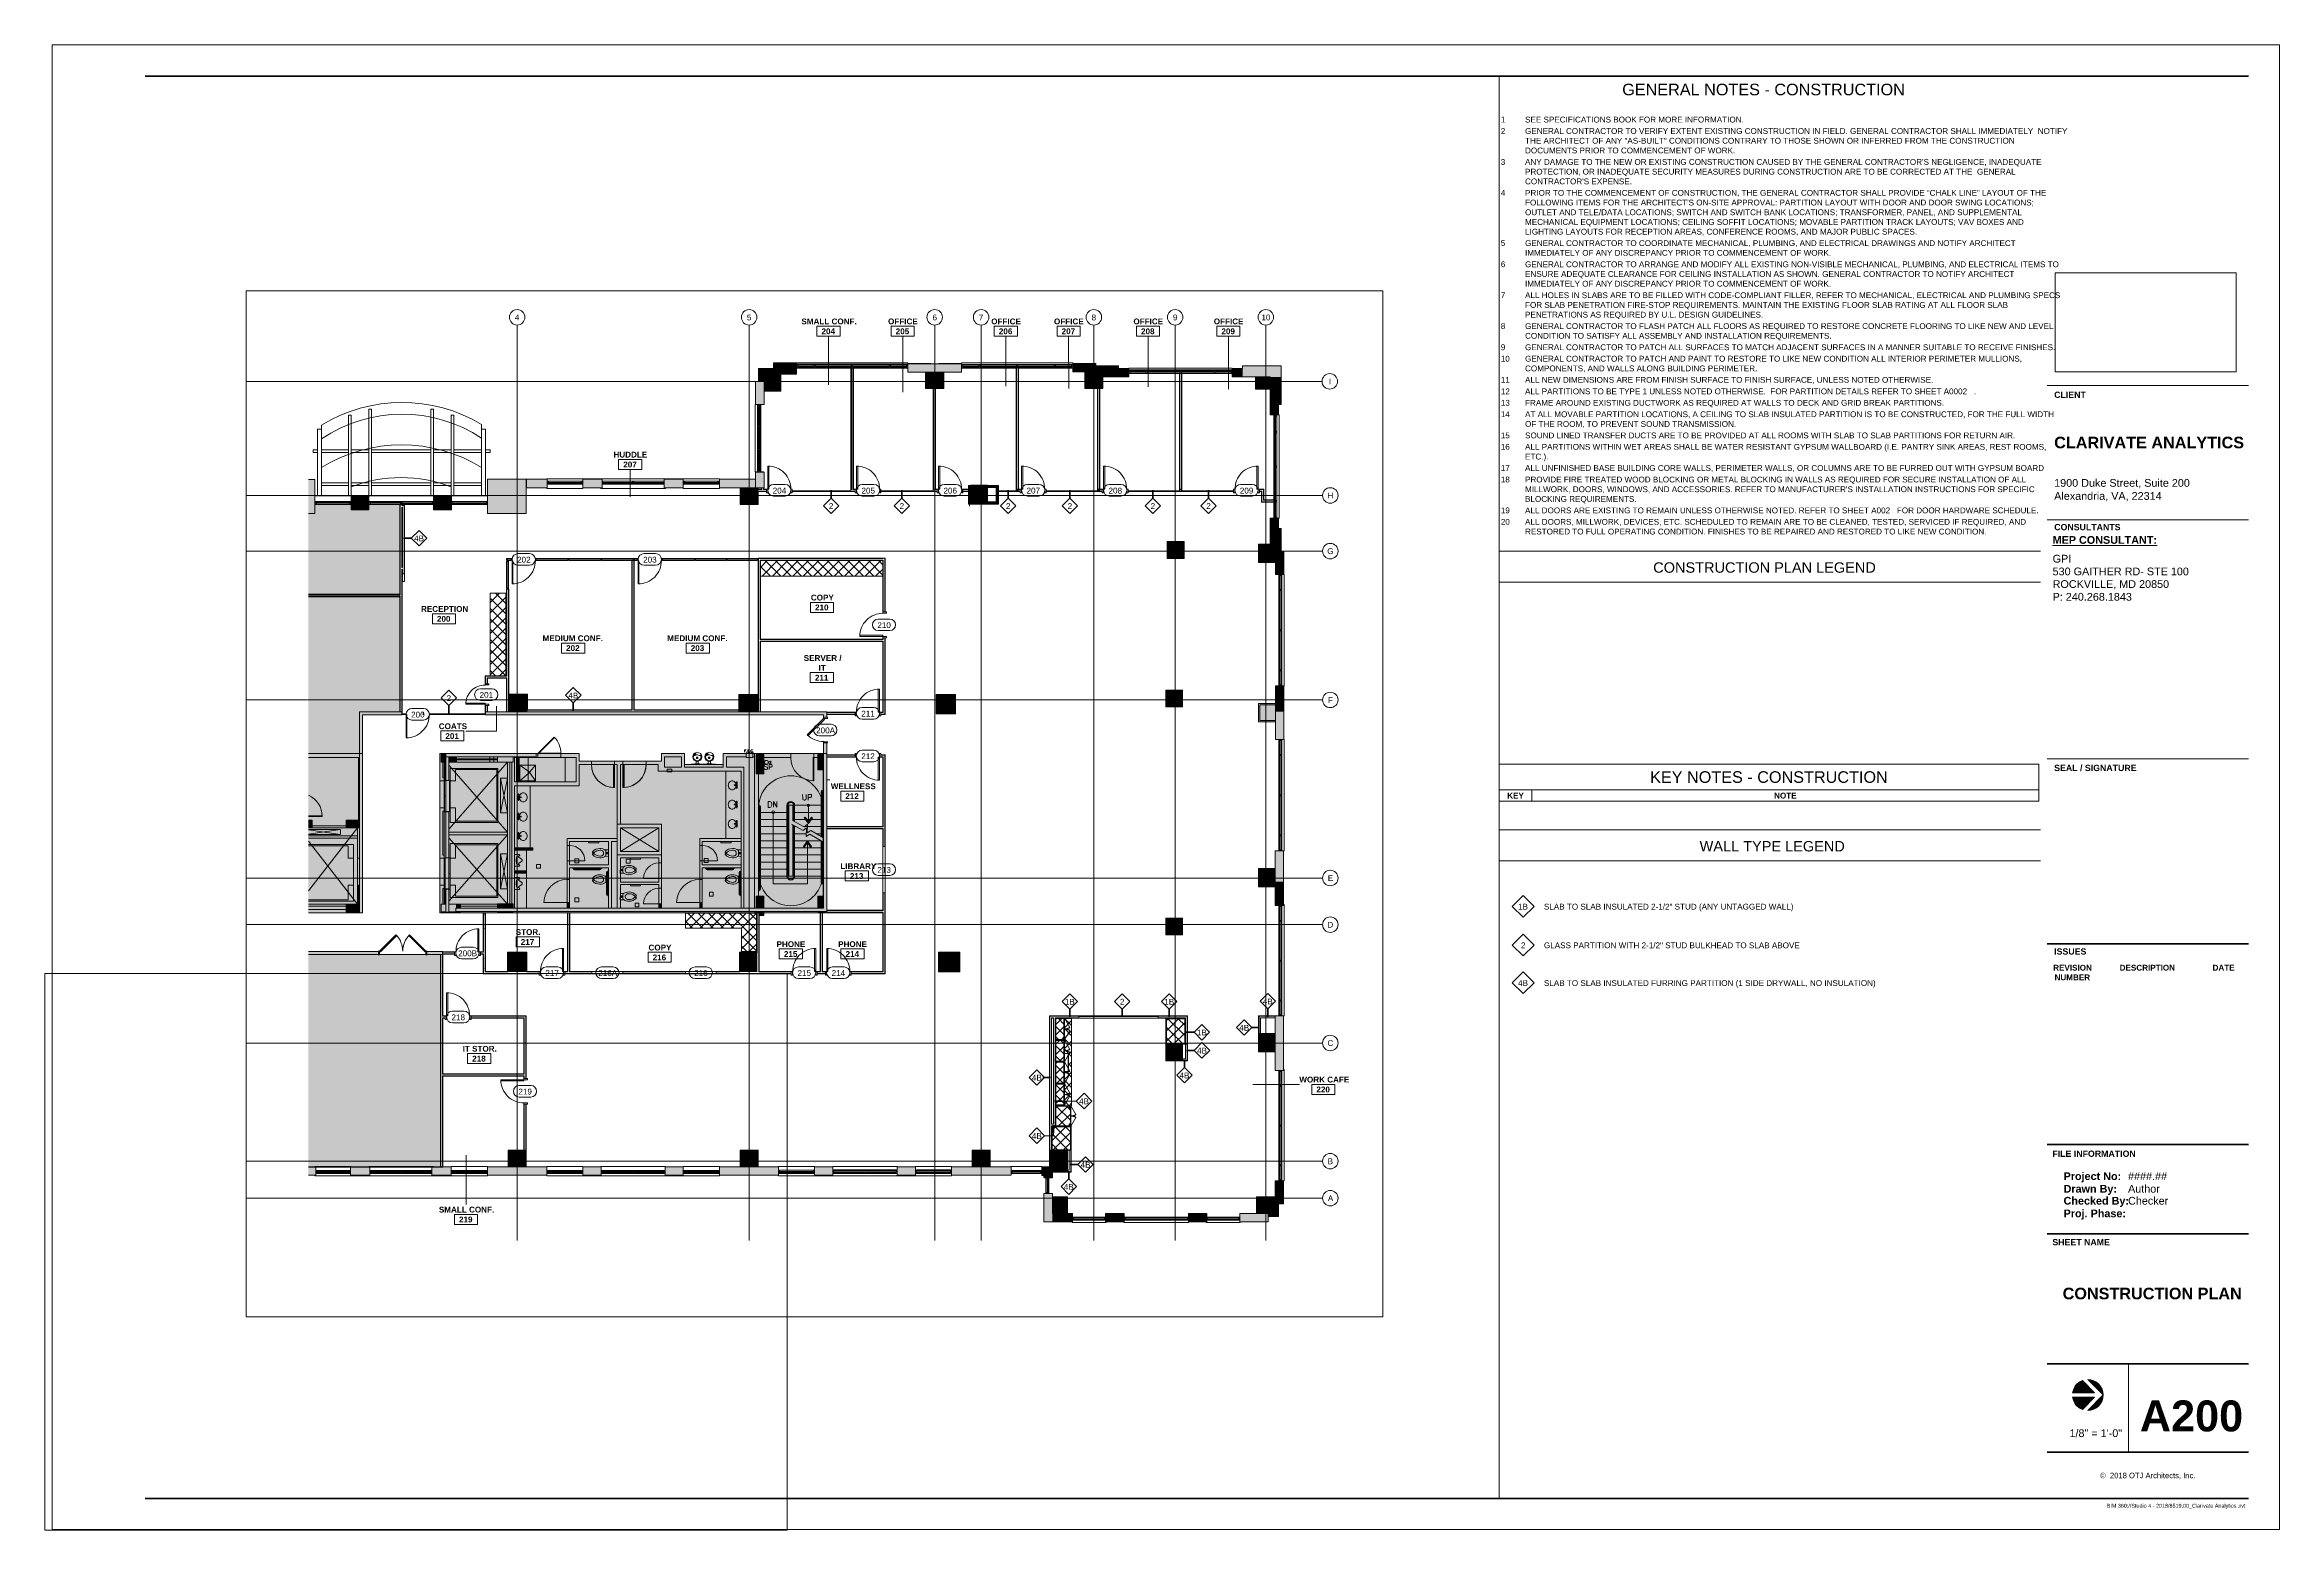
# Paper-space layout 'Layout1' of a CAD drawing. Header units: inches. Extents: x 0 to 36.1, y 0 to 24.
# The model-space entities are those that its viewports show. They can reach past a viewport. Long polylines and large blocks are cut down to what shows.
import ezdxf

# ---------------------------------------------------------------- set-up
doc = ezdxf.new("R2010")
doc.units = ezdxf.units.IN
doc.header["$MEASUREMENT"] = 0
for name, pattern in [('Dash', [0.25, 0.125, -0.125]), ('Grid Line 1_2_', [0.875, 0.5, -0.125, 0.125, -0.125]), ('Hidden', [0.28125, 0.1875, -0.09375]), ('IMPORT-HIDDEN2 _3_', [0]), ('Overhead', [0.15625, 0.09375, -0.0625])]:
    doc.linetypes.add(name, pattern=pattern)
for name, color, linetype, lineweight in [('1900 Duke Street_2nd Flr_LINKED_dwg', 8, 'Continuous', 9), ('A-ANNO-NOTE', 131, 'Continuous', 9), ('A-AREA-IDEN', 2, 'Continuous', 9), ('A-COLS', 52, 'Continuous', 13), ('A-DETL', 90, 'Continuous', 9), ('A-DETL-GENF', 92, 'Continuous', 9), ('A-DETL-MEDM', 33, 'Continuous', 20), ('A-DETL-THIN', 151, 'Continuous', 9), ('A-DOOR', 31, 'Continuous', 13), ('A-DOOR-FRAM', 31, 'Continuous', 20), ('A-DOOR-IDEN', 31, 'Continuous', 9), ('A-GLAZ-CURT', 52, 'Continuous', 9), ('A-GLAZ-CWMG', 51, 'Continuous', 9), ('A-WALL', 113, 'Continuous', 13), ('A-WALL-IDEN', 211, 'Continuous', 9), ('A-WALL-PATT', 111, 'Continuous', 13), ('AD-DOORS', 7, 'IMPORT-HIDDEN2 _3_', 9), ('AD-MILLWORK', 7, 'IMPORT-HIDDEN2 _3_', 9), ('AE-COLUMN', 7, 'Continuous', 9), ('AE-DOORS', 7, 'Continuous', 9), ('AE-ELEV', 7, 'Continuous', 9), ('AE-FIXTURE', 7, 'Continuous', 9), ('AE-GLAZING', 7, 'Continuous', 9), ('AE-MILLWORK', 7, 'Continuous', 9), ('AE-Overhead', 7, 'Continuous', 9), ('AE-RCP-BULKHEAD', 7, 'Continuous', 9), ('AE-RCP-HEADERS', 7, 'Continuous', 9), ('AE-SILL', 7, 'Continuous', 9), ('AE-STAIRS', 7, 'Continuous', 9), ('AE-WALLS-PATT', 7, 'Continuous', 9), ('AE-WALLS-TENANT', 7, 'Continuous', 9), ('AN-DOORS', 7, 'Continuous', 9), ('AN-FIXTURE', 7, 'Continuous', 9), ('AN-MILLWORK', 7, 'Continuous', 9), ('G-ANNO-SCHD', 231, 'Continuous', 9), ('G-ANNO-TEXT', 231, 'Continuous', 9), ('G-ANNO-TTLB', 6, 'Continuous', 9), ('G-ANNO-TTLB-THIN', 151, 'Continuous', 9), ('G-ANNO-TTLB-WIDE', 214, 'Continuous', 50), ('I-WALL', 2, 'Continuous', 13), ('P-SANR-FIXT', 6, 'Continuous', 9), ('P-SANR-FIXT-HDLN', 131, 'Dash', 9), ('Q-CASE', 31, 'Continuous', 9), ('Q-CASE-HDLN', 31, 'Dash', 9), ('S-GRID', 1, 'Continuous', 9), ('S-GRID-IDEN', 1, 'Continuous', 9)]:
    doc.layers.add(name, color=color, linetype=linetype, lineweight=lineweight)
doc.layers.add('G-ANNO-NPLT', color=191, linetype='Continuous', plot=False)
doc.styles.add('Arial_B', font='arialbd.ttf', dxfattribs={"height": 0.09375})
doc.styles.add('romans', font='romans__.ttf', dxfattribs={"height": 9})
doc.styles.add('ROMANS_1', font='romans__.ttf', dxfattribs={"height": 4})
doc.styles.add('romans_2', font='romans__.ttf', dxfattribs={"height": 8})
doc.styles.add('Swis721 Lt BT', font='swissl.ttf', dxfattribs={"height": 9})
doc.styles.add('Swis721 Lt BT_1', font='swissl.ttf', dxfattribs={"height": 0.1875})
doc.styles.add('Swis721 Lt BT_2', font='swissl.ttf', dxfattribs={"height": 0.088084})
doc.styles.add('Swis721 Lt BT_3', font='swissl.ttf', dxfattribs={"height": 0.125})
doc.styles.add('Swis721 Lt BT_4', font='swissl.ttf', dxfattribs={"height": 0.0625})
doc.styles.add('Swis721 Lt BT_5', font='swissl.ttf', dxfattribs={"height": 0.09375})
doc.styles.add('Swis721 Lt BT_6', font='swissl.ttf', dxfattribs={"height": 0.167969})
doc.styles.add('Swis721 Lt BT_B', font='', dxfattribs={"height": 9})
doc.styles.add('Swis721 Lt BT_B_1', font='', dxfattribs={"height": 0.09375})
doc.styles.add('Swis721 Lt BT_B_2', font='', dxfattribs={"height": 0.101562})
doc.styles.add('Swis721 Lt BT_B_3', font='', dxfattribs={"height": 0.125})
doc.styles.add('Swis721 Lt BT_B_4', font='', dxfattribs={"height": 0.5})
doc.styles.add('Swis721 Lt BT_B_5', font='', dxfattribs={"height": 0.1875})
doc.styles.get('Swis721 Lt BT_B').set_extended_font_data('Swis721 Lt BT', bold=True)
doc.styles.get('Swis721 Lt BT_B_1').set_extended_font_data('Swis721 Lt BT', bold=True)
doc.styles.get('Swis721 Lt BT_B_2').set_extended_font_data('Swis721 Lt BT', bold=True)
doc.styles.get('Swis721 Lt BT_B_3').set_extended_font_data('Swis721 Lt BT', bold=True)
doc.styles.get('Swis721 Lt BT_B_4').set_extended_font_data('Swis721 Lt BT', bold=True)
doc.styles.get('Swis721 Lt BT_B_5').set_extended_font_data('Swis721 Lt BT', bold=True)
picture_1 = doc.add_image_def('image1.jpg', size_in_pixel=(2551, 1396))
pattern_1 = [(0, (-27928.1796, 0), (30.72, 7.68), [1.267, -21.773, 1.267, -21.773, -122.88]), (0, (-27928.1796, 0), (30.72, 7.68), [-46.08, 1.267, -44.813, 1.267, -21.773, -53.76]), (0, (-27928.1796, 0), (30.72, 7.68), [-115.2, 1.267, -14.093, 1.267, -37.133]), (120, (-27916.6596, 3.84), (-22.0110751, 22.7643004), [1.267, -21.773, 1.267, -21.773, -122.88]), (120, (-27916.6596, 3.84), (-22.0110751, 22.7643004), [-46.08, 1.267, -44.813, 1.267, -21.773, -53.76]), (120, (-27916.6596, 3.84), (-22.0110751, 22.7643004), [-115.2, 1.267, -14.093, 1.267, -37.133]), (240, (-27912.8196, 19.2), (-8.7089249, -30.4443004), [1.267, -21.773, 1.267, -21.773, -122.88]), (240, (-27912.8196, 19.2), (-8.7089249, -30.4443004), [-46.08, 1.267, -44.813, 1.267, -21.773, -53.76]), (240, (-27912.8196, 19.2), (-8.7089249, -30.4443004), [-115.2, 1.267, -14.093, 1.267, -37.133])]
pattern_2 = [(225, (30568.358, 4786.202), (8.012227, -8.012227), []), (315, (30568.358, 4786.202), (8.012227, 8.012227), [])]
pattern_3 = [(315, (-4415.69, 31020.547), (8.012227, 8.012227), []), (45, (-4415.69, 31020.547), (-8.012227, 8.012227), [])]
pattern_4 = [(315, (-5201.028, 30179.737), (8.012227, 8.012227), []), (45, (-5201.028, 30179.737), (-8.012227, 8.012227), [])]
pattern_5 = [(315, (-4485.176, 31029.297), (8.012227, 8.012227), []), (45, (-4485.176, 31029.297), (-8.012227, 8.012227), [])]
pattern_6 = [(315, (-4586.857, 31029.297), (8.012227, 8.012227), []), (45, (-4586.857, 31029.297), (-8.012227, 8.012227), [])]
pattern_7 = [(135, (4624.566, -31238.437), (-8.012227, -8.012227), []), (225, (4624.566, -31238.437), (8.012227, -8.012227), [])]
pattern_8 = [(135, (4488.681, -31026.32), (-8.012227, -8.012227), []), (225, (4488.681, -31026.32), (8.012227, -8.012227), [])]
pattern_9 = [(315, (-4519.069, 31029.297), (8.012227, 8.012227), []), (45, (-4519.069, 31029.297), (-8.012227, 8.012227), [])]
pattern_10 = [(315, (-4552.963, 31029.297), (8.012227, 8.012227), []), (45, (-4552.963, 31029.297), (-8.012227, 8.012227), [])]

# ---------------------------------------------------------------- blocks, each defined once
blk = doc.blocks.new('Titleblock - 24 x 36 - DC _ VA-4803950-CONSTRUCTION PLAN')
at = {"layer": 'G-ANNO-TTLB'}
h = blk.add_hatch(color=256, dxfattribs=at)
edge = h.paths.add_edge_path(flags=0)
edge.add_line((32.831, 2.42), (33.027, 2.224))
edge.add_line((33.027, 2.224), (32.672, 2.224))
edge.add_arc((32.918, 2.187), 0.249, 110.6073, 171.5435, ccw=False)
h = blk.add_hatch(color=256, dxfattribs=at)
edge = h.paths.add_edge_path(flags=0)
edge.add_line((33.167, 2.187), (32.918, 2.436))
edge.add_arc((32.918, 2.187), 0.249, 0, 90, ccw=False)
h = blk.add_hatch(color=256, dxfattribs=at)
edge = h.paths.add_edge_path(flags=0)
edge.add_line((32.918, 1.939), (33.167, 2.187))
edge.add_arc((32.918, 2.187), 0.249, -90, 0, ccw=False)
h = blk.add_hatch(color=256, dxfattribs=at)
edge = h.paths.add_edge_path(flags=0)
edge.add_line((33.027, 2.151), (32.831, 1.955))
edge.add_arc((32.918, 2.187), 0.249, 188.4565, 249.3927, ccw=False)
edge.add_line((32.672, 2.151), (33.027, 2.151))
at = {"layer": 'A-ANNO-NOTE'}
for p, q in [((32.672, 2.224), (33.027, 2.224)), ((33.027, 2.224), (32.672, 2.224)), ((32.672, 2.224), (33.027, 2.224)), ((32.831, 2.42), (33.027, 2.224)), ((33.027, 2.224), (32.831, 2.42)), ((33.027, 2.224), (32.831, 2.42)), ((32.918, 2.436), (33.167, 2.187)), ((33.167, 2.187), (32.918, 2.436)), ((32.918, 2.436), (33.167, 2.187)), ((33.167, 2.187), (32.918, 1.939)), ((32.918, 1.939), (33.167, 2.187)), ((33.167, 2.187), (32.918, 1.939)), ((32.672, 2.151), (33.027, 2.151)), ((33.027, 2.151), (32.672, 2.151)), ((33.027, 2.151), (32.672, 2.151)), ((32.831, 1.955), (33.027, 2.151)), ((33.027, 2.151), (32.831, 1.955)), ((32.831, 1.955), (33.027, 2.151))]:
    blk.add_line(p, q, dxfattribs=at)
for start, end in [(110.6073, 171.5435), (110.6073, 171.5435), (110.6073, 171.5435), (0, 90), (360, 90), (0, 90), (270, 0), (270, 360), (270, 0), (188.4565, 249.3927), (188.4565, 249.3927), (188.4565, 249.3927)]:
    blk.add_arc((32.918, 2.187), 0.249, start, end, dxfattribs=at)
at = {"layer": 'G-ANNO-TTLB'}
for p, q in [((0.012, 24.012), (0.012, 0.012)), ((36.013, 24.012), (0.012, 24.012)), ((36.013, 0.012), (36.013, 24.012)), ((32.262, 18.502), (35.512, 18.502)), ((32.262, 18.502), (35.512, 18.502)), ((0.012, 0.012), (36.013, 0.012))]:
    blk.add_line(p, q, dxfattribs=at)
at = {"layer": 'G-ANNO-TTLB-THIN'}
for p, q in [((32.262, 16.331), (35.512, 16.331)), ((32.262, 12.47), (35.512, 12.47)), ((33.575, 2.69), (33.575, 1.262))]:
    blk.add_line(p, q, dxfattribs=at)
at = {"layer": 'G-ANNO-TTLB-WIDE'}
for p, q in [((35.512, 23.502), (1.512, 23.502)), ((32.262, 9.481), (35.512, 9.481)), ((35.512, 6.238), (32.262, 6.238)), ((35.512, 4.791), (32.262, 4.791)), ((32.262, 2.69), (35.512, 2.69)), ((32.262, 1.262), (35.512, 1.262)), ((1.512, 0.512), (32.262, 0.512)), ((32.262, 0.512), (35.512, 0.512))]:
    blk.add_line(p, q, dxfattribs=at)
at = {"layer": 'G-ANNO-TTLB', "attachment_point": 1}
for s, insert, char_height, width, style in [('CLIENT', (32.373, 18.405), 0.1016, 0.57128, 'Swis721 Lt BT_B_2'), ('CONSULTANTS', (32.374, 16.266), 0.10156, 1.19938, 'Swis721 Lt BT_B_2'), ('\\LMEP CONSULTANT:', (32.348, 16.07), 0.125, 1.94425, 'Swis721 Lt BT_B_3'), ('SEAL / SIGNATURE', (32.373, 12.373), 0.10156, 1.48344, 'Swis721 Lt BT_B_2'), ('ISSUES', (32.373, 9.407), 0.1016, 0.58075, 'Swis721 Lt BT_B_2'), ('REVISION', (32.357, 9.14), 0.0937, 0.76381, 'Arial_B'), ('DESCRIPTION', (33.432, 9.14), 0.09375, 1.09838, 'Arial_B'), ('DATE', (34.934, 9.14), 0.0937, 0.43556, 'Arial_B'), ('NUMBER', (32.38, 8.984), 0.0937, 0.71016, 'Arial_B'), ('FILE INFORMATION', (32.344, 6.138), 0.10156, 1.51816, 'Swis721 Lt BT_B_2'), ('Project No:', (32.525, 5.786), 0.125, 1.05103, 'Swis721 Lt BT_B_3'), ('Drawn By:', (32.525, 5.583), 0.125, 0.96581, 'Swis721 Lt BT_B_3'), ('Checked By:', (32.525, 5.389), 0.125, 1.20253, 'Swis721 Lt BT_B_3'), ('Proj. Phase:', (32.525, 5.185), 0.125, 1.13625, 'Swis721 Lt BT_B_3'), ('SHEET NAME', (32.344, 4.708), 0.1016, 1.04156, 'Swis721 Lt BT_B_2'), ('©  2018 OTJ Architects, Inc.', (33.116, 0.93), 0.08808, 1.85587, 'Swis721 Lt BT_2')]:
    blk.add_mtext(s, dxfattribs=dict(at, insert=insert, char_height=char_height, width=width, style=style))
at = {"layer": 'G-ANNO-TTLB'}
image = blk.add_image(picture_1, insert=(32.391, 18.726), size_in_units=(2.926, 1.601), dxfattribs=at)
image.dxf.flags = 7
blk = doc.blocks.new('1900 Duke Street_2nd Flr_LINKED_dwg_X-CORE$0$DRMX-6424983-FIRST FLOOR CONSTRUCTION')
at = {"layer": 'AD-DOORS', "linetype": 'Continuous'}
for p, q in [((1261.938, 608.563), (1261.938, 637.563)), ((1261.938, 601.563), (1261.938, 608.563)), ((1262.938, 608.563), (1262.938, 601.578)), ((1262.938, 601.563), (1261.938, 601.563))]:
    blk.add_line(p, q, dxfattribs=at)
at = {"layer": 'AD-DOORS', "linetype": 'Continuous', "flags": 128}
blk.add_lwpolyline([(1261.938, 637.563), (1262.938, 637.563), (1262.938, 608.563)], dxfattribs=at)
blk = doc.blocks.new('1900 Duke Street_2nd Flr_LINKED_dwg_X-CORE$0$DRMX-6424984-FIRST FLOOR CONSTRUCTION')
at = {"layer": 'AE-DOORS', "flags": 128}
blk.add_lwpolyline([(773.852, 557.955), (795.217, 557.955), (795.217, 556.955), (773.852, 556.955)], dxfattribs=at)
blk = doc.blocks.new('1900 Duke Street_2nd Flr_LINKED_dwg_X-CORE$0$DRMX-6424985-FIRST FLOOR CONSTRUCTION')
at = {"layer": 'AE-DOORS', "flags": 128}
blk.add_lwpolyline([(1558.309, 648.312), (1557.309, 648.312), (1557.309, 612.312), (1558.309, 612.312)], close=True, dxfattribs=at)
blk = doc.blocks.new('1900 Duke Street_2nd Flr_LINKED_dwg_X-CORE$0$AHEAD-6424981-FIRST FLOOR CONSTRUCTION')
at = {"layer": 'AE-STAIRS', "flags": 128}
blk.add_lwpolyline([(0, 1.0746), (0, 0.3056), (0.5483, 1.0746), (0.6928, 0.9716), (0, 0), (-0.6928, 0.9716), (-0.5483, 1.0746), (0, 0.3056)], dxfattribs=at)
blk = doc.blocks.new('1900 Duke Street_2nd Flr_LINKED_dwg_X-CORE$0$AHEAD-6424982-FIRST FLOOR CONSTRUCTION')
at = {"layer": 'AE-STAIRS', "flags": 128}
blk.add_lwpolyline([(0, 1.0746), (0, 0.3056), (0.5483, 1.0746), (0.6928, 0.9716), (0, 0), (-0.6928, 0.9716), (-0.5483, 1.0746), (0, 0.3056)], dxfattribs=at)
blk = doc.blocks.new('1900 Duke Street_2nd Flr_LINKED_dwg_X-CORE$0$FEC-6424988-FIRST FLOOR CONSTRUCTION')
at = {"layer": 'AE-FIXTURE', "flags": 128}
for points in [[(-5, 0), (5, 0), (5, 6.25), (-5, 6.25)], [(5.68, -0.5), (-5.68, -0.5), (-5.68, 0), (5.68, 0)]]:
    blk.add_lwpolyline(points, close=True, dxfattribs=at)
blk = doc.blocks.new('1900 Duke Street_2nd Flr_LINKED_dwg_X-CORE$0$U1-6424990-FIRST FLOOR CONSTRUCTION')
at = {"layer": 'AN-FIXTURE'}
for p, q in [((-4.666, 6.597), (-1.819, 10.911)), ((4.666, 6.597), (1.819, 10.911)), ((-6.959, 7.189), (-5.815, 4.123)), ((6.959, 7.189), (5.815, 4.123))]:
    blk.add_line(p, q, dxfattribs=at)
at = {"layer": 'AN-FIXTURE', "flags": 128}
blk.add_lwpolyline([(9.095, 7.105), (9.095, 0), (0, 0), (-9.095, 0), (-9.095, 7.105)], dxfattribs=at)
at = {"layer": 'AN-FIXTURE'}
for centre, radius, start, end in [((-0.158, 10.071), 1.862, 85.1463, 153.1776), ((0.158, 10.071), 1.862, 26.8224, 94.8537), ((-8.015, 6.84), 1.112, 18.3137, 166.2231), ((8.015, 6.84), 1.112, 13.7769, 161.6863), ((-5.596, 7.64), 1.436, 198.3137, 231.7665), ((5.596, 7.64), 1.436, 308.2335, 341.6863), ((-5.624, 7.605), 1.391, 231.7665, 313.5583), ((5.624, 7.605), 1.391, 226.4417, 308.2335), ((-3.941, 4.822), 2, 200.4608, 263.2642), ((3.941, 4.822), 2, 276.7358, 339.5392), ((0.272, 40.5), 37.926, 263.2642, 269.5895), ((-0.272, 40.5), 37.926, 270.4105, 276.7358)]:
    blk.add_arc(centre, radius, start, end, dxfattribs=at)
blk = doc.blocks.new('1900 Duke Street_2nd Flr_LINKED_dwg_P-TOILET_FLUSHVALVE-6424991-FIRST FLOOR CONSTRUCTION')
at = {"layer": 'AN-FIXTURE'}
for p, q in [((-1.929, 24.75), (-1.5, 24.75)), ((1.5, 24.75), (1.929, 24.75)), ((-1, 23.03), (-1, 24.25)), ((1, 23.03), (1, 24.25)), ((-3.026, 4), (3.026, 4))]:
    blk.add_line(p, q, dxfattribs=at)
at = {"layer": 'AN-FIXTURE', "flags": 128}
blk.add_lwpolyline([(-5, 5.38), (-5, 0), (5, 0), (5, 5.38)], dxfattribs=at)
at = {"layer": 'AN-FIXTURE'}
for radius in [1.25, 0.75]:
    blk.add_circle((0, 2), radius, dxfattribs=at)
for centre, radius, start, end in [((-1.929, 23.75), 1, 90.0002, 134.5865), ((-1.5, 24.25), 0.5, 0.0002, 90.0002), ((1.5, 24.25), 0.5, 90.0002, 180.0002), ((1.929, 23.75), 1, 45.4138, 90.0002), ((8.25, 13.423), 15.5, 134.5865, 180.0002), ((0, 12.455), 11.847, 85.1576, 94.8427), ((-8.25, 13.423), 15.5, 0.0002, 45.4138), ((-3, 23.03), 2, 320.7782, 0.0002), ((0, 12.455), 10.347, 84.3454, 95.6549), ((3, 23.03), 2, 180.0002, 219.2221), ((9.039, 13.203), 13.54, 140.7782, 179.0697), ((-9.039, 13.203), 13.54, 0.9307, 39.2221), ((8.25, 13.423), 15.5, 180.0002, 213.358), ((2.537, 13.024), 7.048, 176.7524, 192.5126), ((-2.538, 13.024), 7.048, 341.0374, 3.2479), ((-8.25, 13.423), 15.5, 326.6423, 0.0002), ((-0.045, 11.807), 4.309, 184.1235, 345.5792), ((-3.026, 6), 2, 213.358, 270.0002), ((3.026, 6), 2, 270.0002, 326.6423)]:
    blk.add_arc(centre, radius, start, end, dxfattribs=at)
blk = doc.blocks.new('1900 Duke Street_2nd Flr_LINKED_dwg_P-SINK-RR-6424992-FIRST FLOOR CONSTRUCTION')
at = {"layer": 'AN-FIXTURE'}
for p, q in [((-0.5, 4.24), (-0.5, 1.502)), ((0.5, 4.24), (0.5, 1.502)), ((-4.134, 2.331), (-5.81, 2.331)), ((3.542, 2.331), (5.407, 2.331))]:
    blk.add_line(p, q, dxfattribs=at)
at = {"layer": 'AN-FIXTURE', "flags": 128}
blk.add_lwpolyline([(-0.5, 2.804), (-1.595, 2.804), (-1.595, 1.502), (1.595, 1.502), (1.595, 2.804), (0.5, 2.804)], dxfattribs=at)
at = {"layer": 'AN-FIXTURE'}
for centre, radius in [((0, 5.711), 0.55), ((-3.739, 2.331), 1.136), ((3.148, 2.331), 1.136), ((-3.739, 2.331), 0.394), ((3.148, 2.331), 0.394)]:
    blk.add_circle(centre, radius, dxfattribs=at)
for centre, radius, start, end in [((0.103, 7.511), 7.977, 90, 109.7946), ((0.103, 7.511), 7.977, 70.2054, 90), ((-0.238, 8.46), 6.969, 109.7946, 130.9878), ((0.444, 8.46), 6.969, 49.0122, 70.2054), ((-0.764, 9.064), 6.168, 130.9878, 154.5127), ((0.97, 9.064), 6.168, 25.4873, 49.0122), ((-1.576, 9.452), 5.267, 154.5127, 180), ((1.783, 9.452), 5.267, 360, 25.4873), ((-1.576, 9.452), 5.267, 180, 205.4873), ((1.783, 9.452), 5.267, 334.5127, 0), ((-0.764, 9.839), 6.168, 205.4873, 229.0122), ((0.97, 9.839), 6.168, 310.9878, 334.5127), ((-0.238, 10.444), 6.969, 229.0122, 250.2054), ((0.444, 10.444), 6.969, 289.7946, 310.9878), ((0, 4.24), 0.5, 360, 180), ((0.103, 11.392), 7.977, 250.2054, 265.6641), ((0.17, 11.154), 7.73, 272.4449, 289.9242)]:
    blk.add_arc(centre, radius, start, end, dxfattribs=at)
blk = doc.blocks.new('1900 Duke Street_2nd Flr_LINKED_dwg_P-TOILET_FLUSHVALVE-6424993-FIRST FLOOR CONSTRUCTION')
at = {"layer": 'AN-FIXTURE'}
for p, q in [((-1.929, 24.75), (-1.5, 24.75)), ((1.5, 24.75), (1.929, 24.75)), ((-1, 23.03), (-1, 24.25)), ((1, 23.03), (1, 24.25)), ((-3.026, 4), (3.026, 4))]:
    blk.add_line(p, q, dxfattribs=at)
at = {"layer": 'AN-FIXTURE', "flags": 128}
blk.add_lwpolyline([(-5, 5.38), (-5, 0), (5, 0), (5, 5.38)], dxfattribs=at)
at = {"layer": 'AN-FIXTURE'}
for radius in [1.25, 0.75]:
    blk.add_circle((0, 2), radius, dxfattribs=at)
for centre, radius, start, end in [((-1.929, 23.75), 1, 90.0002, 134.5865), ((-1.5, 24.25), 0.5, 0.0002, 90.0002), ((1.5, 24.25), 0.5, 90.0002, 180.0002), ((1.929, 23.75), 1, 45.4138, 90.0002), ((8.25, 13.423), 15.5, 134.5865, 180.0002), ((0, 12.455), 11.847, 85.1576, 94.8427), ((-8.25, 13.423), 15.5, 0.0002, 45.4138), ((-3, 23.03), 2, 320.7782, 0.0002), ((0, 12.455), 10.347, 84.3454, 95.6549), ((3, 23.03), 2, 180.0002, 219.2221), ((9.039, 13.203), 13.54, 140.7782, 179.0697), ((-9.039, 13.203), 13.54, 0.9307, 39.2221), ((8.25, 13.423), 15.5, 180.0002, 213.358), ((2.537, 13.024), 7.048, 176.7524, 192.5126), ((-2.538, 13.024), 7.048, 341.0374, 3.2479), ((-8.25, 13.423), 15.5, 326.6423, 0.0002), ((-0.045, 11.807), 4.309, 184.1235, 345.5792), ((-3.026, 6), 2, 213.358, 270.0002), ((3.026, 6), 2, 270.0002, 326.6423)]:
    blk.add_arc(centre, radius, start, end, dxfattribs=at)
blk = doc.blocks.new('1900 Duke Street_2nd Flr_LINKED_dwg_P-SINK-RR-6424994-FIRST FLOOR CONSTRUCTION')
at = {"layer": 'AN-FIXTURE'}
for p, q in [((-0.5, 4.24), (-0.5, 1.502)), ((0.5, 4.24), (0.5, 1.502)), ((-4.134, 2.331), (-5.81, 2.331)), ((3.542, 2.331), (5.407, 2.331))]:
    blk.add_line(p, q, dxfattribs=at)
at = {"layer": 'AN-FIXTURE', "flags": 128}
blk.add_lwpolyline([(-0.5, 2.804), (-1.595, 2.804), (-1.595, 1.502), (1.595, 1.502), (1.595, 2.804), (0.5, 2.804)], dxfattribs=at)
at = {"layer": 'AN-FIXTURE'}
for centre, radius in [((0, 5.711), 0.55), ((-3.739, 2.331), 1.136), ((3.148, 2.331), 1.136), ((-3.739, 2.331), 0.394), ((3.148, 2.331), 0.394)]:
    blk.add_circle(centre, radius, dxfattribs=at)
for centre, radius, start, end in [((0.103, 7.511), 7.977, 90, 109.7946), ((0.103, 7.511), 7.977, 70.2054, 90), ((-0.238, 8.46), 6.969, 109.7946, 130.9878), ((0.444, 8.46), 6.969, 49.0122, 70.2054), ((-0.764, 9.064), 6.168, 130.9878, 154.5127), ((0.97, 9.064), 6.168, 25.4873, 49.0122), ((-1.576, 9.452), 5.267, 154.5127, 180), ((1.783, 9.452), 5.267, 360, 25.4873), ((-1.576, 9.452), 5.267, 180, 205.4873), ((1.783, 9.452), 5.267, 334.5127, 0), ((-0.764, 9.839), 6.168, 205.4873, 229.0122), ((0.97, 9.839), 6.168, 310.9878, 334.5127), ((-0.238, 10.444), 6.969, 229.0122, 250.2054), ((0.444, 10.444), 6.969, 289.7946, 310.9878), ((0, 4.24), 0.5, 360, 180), ((0.103, 11.392), 7.977, 250.2054, 265.6641), ((0.17, 11.154), 7.73, 272.4449, 289.9242)]:
    blk.add_arc(centre, radius, start, end, dxfattribs=at)
blk = doc.blocks.new('1900 Duke Street_2nd Flr_LINKED_dwg_A$C22A20B6F-6424995-FIRST FLOOR CONSTRUCTION')
at = {"layer": 'AN-FIXTURE', "flags": 128}
for points in [[(-30.845, 104.374), (-15.095, 104.374), (-15.095, 102.374), (-30.845, 102.374)], [(174.514, 104.375), (190.264, 104.375), (190.264, 102.375), (174.514, 102.375)], [(34.125, 79.031), (49.875, 79.031), (49.875, 77.031), (34.125, 77.031)], [(-30.845, 63.5), (-15.095, 63.5), (-15.095, 61.5), (-30.845, 61.5)], [(174.514, 63.5), (190.264, 63.5), (190.264, 61.5), (174.514, 61.5)], [(34.125, 37.719), (49.875, 37.719), (49.875, 35.719), (34.125, 35.719)]]:
    blk.add_lwpolyline(points, close=True, dxfattribs=at)
blk = doc.blocks.new('1900 Duke Street_2nd Flr_LINKED_dwg_P-WATERCOOLER-ROUND-DBL-6424996-FIRST FLOOR CONSTRUCTION')
at = {"layer": 'AN-FIXTURE'}
for p, q in [((-12.941, 17.46), (-12.913, 17.466)), ((-12.903, 17.39), (-12.917, 17.384)), ((5.809, 17.46), (5.837, 17.466)), ((5.847, 17.39), (5.833, 17.384)), ((-12.73, 17.046), (-12.763, 17.037)), ((-12.718, 17.044), (-12.719, 17.044)), ((6.02, 17.046), (5.987, 17.037)), ((6.032, 17.044), (6.031, 17.044)), ((-14.193, 16.399), (-14.18, 16.428)), ((-14.108, 16.387), (-14.118, 16.373)), ((-13.711, 16.348), (-13.697, 16.4)), ((-13.528, 16.711), (-13.465, 16.778)), ((-12.085, 16.779), (-12.048, 16.759)), ((4.557, 16.399), (4.57, 16.428)), ((4.642, 16.387), (4.632, 16.373)), ((5.039, 16.348), (5.053, 16.4)), ((5.222, 16.711), (5.285, 16.778)), ((6.665, 16.779), (6.702, 16.759)), ((-13.628, 15.749), (-13.662, 15.818)), ((5.122, 15.749), (5.088, 15.818)), ((-13.175, 15.306), (-13.174, 15.306)), ((5.575, 15.306), (5.576, 15.306)), ((-11.125, 5.222), (-11.125, 1.25)), ((-7.625, 1.25), (-7.625, 5.222)), ((7.625, 5.222), (7.625, 1.25)), ((11.125, 1.25), (11.125, 5.222)), ((-13.375, 1.199), (-13.375, 0.625)), ((-13.324, 1.25), (-5.427, 1.25)), ((-5.375, 0.625), (-5.375, 1.199)), ((5.375, 1.199), (5.375, 0.625)), ((5.426, 1.25), (13.323, 1.25)), ((13.375, 0.625), (13.375, 1.199))]:
    blk.add_line(p, q, dxfattribs=at)
at = {"layer": 'AN-FIXTURE', "flags": 128}
for points in [[(-12.66, 16.974), (-12.518, 16.909), (-12.517, 16.908)], [(-12.144, 16.81), (-12.247, 16.857), (-12.395, 16.924), (-12.344, 16.897), (-12.361, 16.904)], [(-12.344, 16.897), (-12.336, 16.893), (-12.225, 16.844), (-12.098, 16.787), (-12.14, 16.809)], [(6.09, 16.974), (6.232, 16.909), (6.233, 16.908)], [(6.606, 16.81), (6.503, 16.857), (6.355, 16.924), (6.406, 16.897), (6.389, 16.904)], [(6.406, 16.897), (6.414, 16.893), (6.525, 16.844), (6.652, 16.787), (6.61, 16.809)], [(-13.256, 16.662), (-13.296, 16.711), (-13.352, 16.767), (-13.404, 16.798)], [(-13.162, 16.431), (-13.162, 16.433), (-13.167, 16.468), (-13.178, 16.502)], [(5.494, 16.662), (5.454, 16.711), (5.398, 16.767), (5.346, 16.798)], [(5.588, 16.431), (5.588, 16.433), (5.583, 16.468), (5.572, 16.502)], [(-13.26, 16.058), (-13.307, 15.992), (-13.314, 15.983), (-13.334, 15.963)], [(5.49, 16.058), (5.443, 15.992), (5.436, 15.983), (5.416, 15.963)], [(-13.614, 15.741), (-13.537, 15.794), (-13.537, 15.794)], [(5.136, 15.741), (5.213, 15.794), (5.213, 15.794)], [(-12.932, 15.325), (-12.933, 15.325), (-13.089, 15.338)], [(-12.834, 15.252), (-12.743, 15.243), (-12.672, 15.237), (-12.56, 15.227)], [(-12.508, 15.225), (-12.647, 15.238), (-12.768, 15.249), (-12.776, 15.25), (-12.794, 15.252)], [(-12.663, 15.351), (-12.664, 15.351), (-12.664, 15.351)], [(5.818, 15.325), (5.817, 15.325), (5.661, 15.338)], [(5.916, 15.252), (6.007, 15.243), (6.078, 15.237), (6.19, 15.227)], [(6.242, 15.225), (6.103, 15.238), (5.982, 15.249), (5.974, 15.25), (5.956, 15.252)], [(6.087, 15.351), (6.086, 15.351), (6.086, 15.351)]]:
    blk.add_lwpolyline(points, dxfattribs=at)
blk.add_lwpolyline([(19.25, 0), (-19.25, 0), (-19.25, 0.625), (19.25, 0.625)], close=True, dxfattribs=at)
at = {"layer": 'AN-FIXTURE'}
for centre, radius in [((-9.375, 12), 7), ((9.375, 12), 7), ((-9.375, 10.469), 0.671), ((9.375, 10.469), 0.671), ((-9.375, 10.469), 0.563), ((9.375, 10.469), 0.563)]:
    blk.add_circle(centre, radius, dxfattribs=at)
for centre, radius, start, end in [((-12.386, 15.533), 2.005, 106.0778, 153.5139), ((-12.251, 15.379), 2.113, 108.3939, 151.524), ((-12.768, 15.829), 1.643, 323.5618, 95.0513), ((-12.766, 15.811), 1.585, 323.9376, 94.9556), ((6.364, 15.533), 2.005, 106.0778, 153.5139), ((6.499, 15.379), 2.113, 108.3939, 151.524), ((5.982, 15.829), 1.643, 323.5618, 95.0513), ((5.984, 15.811), 1.585, 323.9376, 94.9556), ((-12.889, 16.172), 1.012, 92.2889, 169.7032), ((-12.875, 16.157), 0.856, 112.4462, 133.5488), ((-12.875, 16.156), 0.857, 83.8949, 112.4186), ((-11.501, 15.827), 1.745, 135.8705, 151.825), ((-12.929, 17.207), 0.024, 269.7411, 277.1973), ((-12.875, 16.156), 1.028, 36.3069, 92.7302), ((-12.686, 16.709), 0.289, 116.6682, 117.2477), ((-13.272, 15.063), 2.057, 64.7767, 74.3997), ((-13.022, 15.508), 1.544, 69.4564, 74.9461), ((-13.022, 15.508), 1.544, 64.6565, 69.4564), ((5.861, 16.172), 1.012, 92.2889, 169.7032), ((5.875, 16.157), 0.856, 112.4462, 133.5488), ((5.875, 16.156), 0.857, 83.8949, 112.4186), ((7.249, 15.827), 1.745, 135.8705, 151.825), ((5.821, 17.207), 0.024, 269.7411, 277.1973), ((5.875, 16.156), 1.028, 36.3069, 92.7302), ((6.064, 16.709), 0.289, 116.6682, 117.2477), ((5.478, 15.063), 2.057, 64.7767, 74.3997), ((5.728, 15.508), 1.544, 69.4564, 74.9461), ((5.728, 15.508), 1.544, 64.6565, 69.4564), ((-12.878, 16.157), 0.855, 139.5551, 163.4792), ((-13.718, 16.378), 0.558, 325.0646, 5.4732), ((-13.719, 16.337), 0.565, 16.9215, 35.0828), ((-13.566, 16.34), 0.545, 311.6172, 14.7683), ((-12.713, 16.565), 0.337, 165.2317, 194.7683), ((5.872, 16.157), 0.855, 139.5551, 163.4792), ((5.032, 16.378), 0.558, 325.0646, 5.4732), ((5.031, 16.337), 0.565, 16.9215, 35.0828), ((5.184, 16.34), 0.545, 311.6172, 14.7683), ((6.037, 16.565), 0.337, 165.2317, 194.7683), ((-12.875, 16.156), 1.028, 169.2554, 295.5702), ((-12.878, 16.157), 0.854, 167.0571, 190.9894), ((-12.875, 16.158), 0.857, 190.9845, 203.3506), ((-14.403, 17.047), 1.523, 304.6876, 314.6189), ((-13.12, 15.822), 0.139, 127.1882, 185.7949), ((5.875, 16.156), 1.028, 169.2554, 295.5702), ((5.872, 16.157), 0.854, 167.0571, 190.9894), ((5.875, 16.158), 0.857, 190.9845, 203.3506), ((4.347, 17.047), 1.523, 304.6876, 314.6189), ((5.63, 15.822), 0.139, 127.1882, 185.7949), ((-12.875, 16.155), 0.855, 208.3409, 233.5032), ((-12.875, 16.156), 0.857, 233.5284, 246.7753), ((-13.349, 15.515), 0.0589, 233.7146, 258.3573), ((-11.535, 15.761), 1.726, 178.46, 194.6528), ((5.875, 16.155), 0.855, 208.3409, 233.5032), ((5.875, 16.156), 0.857, 233.5284, 246.7753), ((5.401, 15.515), 0.0589, 233.7146, 258.3573), ((7.215, 15.761), 1.726, 178.46, 194.6528), ((-12.706, 17.164), 1.916, 255.8667, 266.1716), ((-10.578, 13.631), 1.5, 80.2344, 125.3799), ((-20.302, -42.865), 58.827, 74.73704, 80.23444), ((6.044, 17.164), 1.916, 255.8667, 266.1716), ((8.172, 13.631), 1.5, 80.2344, 125.3799), ((-1.552, -42.865), 58.827, 74.73704, 80.23444), ((-12.875, 16.156), 1.914, 266.5577, 312.285), ((-11.903, 15.081), 0.464, 312.8677, 334.1916), ((5.875, 16.156), 1.914, 266.5577, 312.285), ((6.847, 15.081), 0.464, 312.8677, 334.1916), ((-13.125, 12), 2.25, 91.2948, 180), ((-12.96, 14.585), 0.34, 244.0026, 264.8983), ((5.625, 12), 2.25, 91.2948, 180), ((5.79, 14.585), 0.34, 244.0026, 264.8983), ((-5.33, 12), 1.955, 360, 74.737), ((13.42, 12), 1.955, 360, 74.737), ((-9.375, 12), 6, 180, 360), ((-9.375, 10.469), 1.162, 101.8715, 116.4699), ((-9.375, 10.469), 1.162, 90, 101.8715), ((-9.374, 10.47), 1.161, 41.3846, 90.0414), ((9.375, 12), 6, 180, 360), ((9.375, 10.469), 1.162, 101.8715, 116.4699), ((9.375, 10.469), 1.162, 90, 101.8715), ((9.376, 10.47), 1.161, 41.3846, 90.0414), ((-9.375, 10.469), 1.162, 132.8325, 172.1436), ((-9.375, 10.469), 1.162, 116.4699, 132.8325), ((-9.375, 10.469), 1.162, 14.079, 41.4042), ((9.375, 10.469), 1.162, 132.8325, 172.1436), ((9.375, 10.469), 1.162, 116.4699, 132.8325), ((9.375, 10.469), 1.162, 14.079, 41.4042), ((-9.375, 10.469), 1.162, 172.1436, 14.079), ((9.375, 10.469), 1.162, 172.1436, 14.079), ((-13.324, 1.199), 0.0515, 90, 180), ((-5.427, 1.199), 0.0515, 0, 90), ((5.426, 1.199), 0.0515, 90, 180), ((13.323, 1.199), 0.0515, 0, 90)]:
    blk.add_arc(centre, radius, start, end, dxfattribs=at)
for centre in [(-12.691, 16.127), (6.059, 16.127)]:
    blk.add_ellipse(centre, major_axis=(-1.022, 0.21), ratio=0.821074, start_param=6.207806, end_param=6.269799, dxfattribs=at)
for points, degree in [([(-12.924, 17.183), (-12.925, 17.183), (-12.926, 17.183)], 2), ([(5.826, 17.183), (5.825, 17.183), (5.824, 17.183)], 2), ([(-12.046, 16.757), (-12.063, 16.768), (-12.081, 16.777), (-12.098, 16.787)], 3), ([(6.704, 16.757), (6.687, 16.768), (6.669, 16.777), (6.652, 16.787)], 3), ([(-13.885, 16.348), (-13.885, 16.349), (-13.885, 16.35)], 2), ([(4.865, 16.348), (4.865, 16.349), (4.865, 16.35)], 2), ([(-13.209, 15.332), (-13.207, 15.324), (-13.199, 15.316), (-13.184, 15.309)], 3), ([(5.541, 15.332), (5.543, 15.324), (5.551, 15.316), (5.566, 15.309)], 3)]:
    blk.add_open_spline(points, degree=degree, dxfattribs=at)
for points, knots in [([(-12.762, 17.037), (-12.763, 17.037), (-12.763, 17.035), (-12.762, 17.034), (-12.762, 17.033)], [0.2500143, 0.2500143, 0.2500143, 0.2500143, 0.3089163, 0.3551032, 0.3551032, 0.3551032, 0.3551032]), ([(-12.762, 17.033), (-12.761, 17.032), (-12.759, 17.029), (-12.752, 17.023), (-12.739, 17.014), (-12.723, 17.005), (-12.704, 16.995), (-12.687, 16.987), (-12.672, 16.98), (-12.664, 16.976), (-12.66, 16.974)], [0.3551032, 0.3551032, 0.3551032, 0.3551032, 0.4145975, 0.5202794, 0.6305843, 0.7408885, 0.8256243, 0.910358, 0.9551791, 1, 1, 1, 1]), ([(-12.718, 17.044), (-12.712, 17.041), (-12.693, 17.032), (-12.662, 17.019), (-12.636, 17.007), (-12.623, 17.001), (-12.621, 17)], [0, 0, 0, 0, 0.208484, 0.574602, 0.94072, 1, 1, 1, 1]), ([(-12.517, 16.908), (-12.492, 16.896), (-12.44, 16.868), (-12.367, 16.817), (-12.319, 16.776), (-12.296, 16.755)], [0, 0, 0, 0, 0.326337, 0.672224, 1, 1, 1, 1]), ([(5.988, 17.037), (5.987, 17.037), (5.987, 17.035), (5.988, 17.034), (5.988, 17.033)], [0.2500143, 0.2500143, 0.2500143, 0.2500143, 0.3089163, 0.3551032, 0.3551032, 0.3551032, 0.3551032]), ([(5.988, 17.033), (5.989, 17.032), (5.991, 17.029), (5.998, 17.023), (6.011, 17.014), (6.027, 17.005), (6.046, 16.995), (6.063, 16.987), (6.078, 16.98), (6.086, 16.976), (6.09, 16.974)], [0.3551032, 0.3551032, 0.3551032, 0.3551032, 0.4145975, 0.5202794, 0.6305843, 0.7408885, 0.8256243, 0.910358, 0.9551791, 1, 1, 1, 1]), ([(6.032, 17.044), (6.038, 17.041), (6.057, 17.032), (6.088, 17.019), (6.114, 17.007), (6.127, 17.001), (6.129, 17)], [0, 0, 0, 0, 0.208484, 0.574602, 0.94072, 1, 1, 1, 1]), ([(6.233, 16.908), (6.258, 16.896), (6.31, 16.868), (6.383, 16.817), (6.431, 16.776), (6.454, 16.755)], [0, 0, 0, 0, 0.326337, 0.672224, 1, 1, 1, 1]), ([(-13.176, 14.249), (-13.285, 14.274), (-13.391, 14.315), (-13.537, 14.395), (-13.584, 14.425), (-13.673, 14.491), (-13.716, 14.527), (-13.837, 14.641), (-13.907, 14.724), (-14.031, 14.905), (-14.085, 15.003), (-14.172, 15.204), (-14.206, 15.308), (-14.257, 15.523), (-14.272, 15.632), (-14.284, 15.851), (-14.28, 15.963), (-14.252, 16.184), (-14.228, 16.293), (-14.193, 16.399)], [0, 0, 0, 0, 0.125, 0.125, 0.1875, 0.1875, 0.25, 0.25, 0.375, 0.375, 0.5, 0.5, 0.625, 0.625, 0.75, 0.75, 0.875, 0.875, 1, 1, 1, 1]), ([(-13.404, 16.798), (-13.413, 16.801), (-13.423, 16.801), (-13.443, 16.795), (-13.453, 16.789), (-13.465, 16.778)], [0, 0, 0, 0, 0.5, 0.5, 1, 1, 1, 1]), ([(-12.508, 15.225), (-12.493, 15.225), (-12.464, 15.224), (-12.419, 15.227), (-12.375, 15.235), (-12.325, 15.249), (-12.269, 15.271), (-12.194, 15.31), (-12.099, 15.38), (-11.984, 15.505), (-11.872, 15.694), (-11.795, 15.925), (-11.771, 16.16), (-11.79, 16.351), (-11.835, 16.493), (-11.881, 16.584), (-11.925, 16.647), (-11.97, 16.698), (-12.012, 16.735), (-12.04, 16.753), (-12.046, 16.757)], [0, 0, 0, 0, 0.0246354, 0.0492773, 0.0739112, 0.0985445, 0.1338218, 0.1690973, 0.2300507, 0.3105693, 0.4101765, 0.526445, 0.6291279, 0.7228716, 0.7903183, 0.8448043, 0.8773793, 0.9099558, 0.9549754, 0.9666441, 0.9666441, 0.9666441, 0.9666441]), ([(-12.295, 16.753), (-12.292, 16.751), (-12.285, 16.744), (-12.274, 16.731), (-12.261, 16.715), (-12.248, 16.695), (-12.235, 16.671), (-12.222, 16.643), (-12.209, 16.609), (-12.198, 16.57), (-12.189, 16.527), (-12.182, 16.483), (-12.178, 16.44), (-12.176, 16.402), (-12.176, 16.366), (-12.176, 16.333), (-12.177, 16.303), (-12.179, 16.276), (-12.181, 16.25), (-12.183, 16.227), (-12.186, 16.205), (-12.188, 16.185), (-12.191, 16.166), (-12.194, 16.149), (-12.196, 16.133), (-12.199, 16.118), (-12.201, 16.105), (-12.204, 16.093), (-12.206, 16.082), (-12.208, 16.071), (-12.21, 16.062), (-12.212, 16.053), (-12.214, 16.046), (-12.215, 16.038), (-12.217, 16.032), (-12.218, 16.026), (-12.219, 16.02), (-12.221, 16.015), (-12.222, 16.011), (-12.223, 16.007), (-12.224, 16.003), (-12.225, 15.999), (-12.225, 15.996), (-12.226, 15.993), (-12.227, 15.99), (-12.228, 15.988), (-12.228, 15.987), (-12.228, 15.986)], [0, 0, 0, 0, 0.021819, 0.054227, 0.090202, 0.130204, 0.174678, 0.223991, 0.278116, 0.335975, 0.396102, 0.454982, 0.506619, 0.552645, 0.593842, 0.630917, 0.664102, 0.694023, 0.721353, 0.746763, 0.770284, 0.791785, 0.811522, 0.829634, 0.846241, 0.861466, 0.875438, 0.888255, 0.899998, 0.91075, 0.9206, 0.929633, 0.937925, 0.945524, 0.952459, 0.958776, 0.96453, 0.969769, 0.974531, 0.978828, 0.982691, 0.986231, 0.989585, 0.992823, 0.995957, 0.999013, 1, 1, 1, 1]), ([(-12.084, 16.778), (-12.097, 16.786), (-12.115, 16.797), (-12.135, 16.806), (-12.14, 16.809)], [0.96609662, 0.96609662, 0.96609662, 0.96609662, 0.99065937, 1, 1, 1, 1]), ([(5.574, 14.249), (5.465, 14.274), (5.359, 14.315), (5.213, 14.395), (5.166, 14.425), (5.077, 14.491), (5.034, 14.527), (4.913, 14.641), (4.843, 14.724), (4.719, 14.905), (4.665, 15.003), (4.578, 15.204), (4.544, 15.308), (4.493, 15.523), (4.478, 15.632), (4.466, 15.851), (4.47, 15.963), (4.498, 16.184), (4.522, 16.293), (4.557, 16.399)], [0, 0, 0, 0, 0.125, 0.125, 0.1875, 0.1875, 0.25, 0.25, 0.375, 0.375, 0.5, 0.5, 0.625, 0.625, 0.75, 0.75, 0.875, 0.875, 1, 1, 1, 1]), ([(5.346, 16.798), (5.337, 16.801), (5.328, 16.801), (5.307, 16.795), (5.297, 16.789), (5.285, 16.778)], [0, 0, 0, 0, 0.5, 0.5, 1, 1, 1, 1]), ([(6.242, 15.225), (6.257, 15.225), (6.286, 15.224), (6.331, 15.227), (6.375, 15.235), (6.425, 15.249), (6.481, 15.271), (6.556, 15.31), (6.651, 15.38), (6.766, 15.505), (6.878, 15.694), (6.955, 15.925), (6.979, 16.16), (6.96, 16.351), (6.915, 16.493), (6.869, 16.584), (6.825, 16.647), (6.78, 16.698), (6.738, 16.735), (6.71, 16.753), (6.704, 16.757)], [0, 0, 0, 0, 0.0246354, 0.0492773, 0.0739112, 0.0985445, 0.1338218, 0.1690973, 0.2300507, 0.3105693, 0.4101765, 0.526445, 0.6291279, 0.7228716, 0.7903183, 0.8448043, 0.8773793, 0.9099558, 0.9549754, 0.9666441, 0.9666441, 0.9666441, 0.9666441]), ([(6.455, 16.753), (6.458, 16.751), (6.465, 16.744), (6.476, 16.731), (6.489, 16.715), (6.502, 16.695), (6.515, 16.671), (6.528, 16.643), (6.541, 16.609), (6.552, 16.57), (6.561, 16.527), (6.568, 16.483), (6.572, 16.44), (6.574, 16.402), (6.574, 16.366), (6.574, 16.333), (6.573, 16.303), (6.571, 16.276), (6.569, 16.25), (6.567, 16.227), (6.564, 16.205), (6.562, 16.185), (6.559, 16.166), (6.556, 16.149), (6.554, 16.133), (6.551, 16.118), (6.549, 16.105), (6.546, 16.093), (6.544, 16.082), (6.542, 16.071), (6.54, 16.062), (6.538, 16.053), (6.536, 16.046), (6.535, 16.038), (6.533, 16.032), (6.532, 16.026), (6.531, 16.02), (6.529, 16.015), (6.528, 16.011), (6.527, 16.007), (6.526, 16.003), (6.525, 15.999), (6.525, 15.996), (6.524, 15.993), (6.523, 15.99), (6.522, 15.988), (6.522, 15.987), (6.522, 15.986)], [0, 0, 0, 0, 0.021819, 0.054227, 0.090202, 0.130204, 0.174678, 0.223991, 0.278116, 0.335975, 0.396102, 0.454982, 0.506619, 0.552645, 0.593842, 0.630917, 0.664102, 0.694023, 0.721353, 0.746763, 0.770284, 0.791785, 0.811522, 0.829634, 0.846241, 0.861466, 0.875438, 0.888255, 0.899998, 0.91075, 0.9206, 0.929633, 0.937925, 0.945524, 0.952459, 0.958776, 0.96453, 0.969769, 0.974531, 0.978828, 0.982691, 0.986231, 0.989585, 0.992823, 0.995957, 0.999013, 1, 1, 1, 1]), ([(6.666, 16.778), (6.653, 16.786), (6.635, 16.797), (6.615, 16.806), (6.61, 16.809)], [0.96609662, 0.96609662, 0.96609662, 0.96609662, 0.99065937, 1, 1, 1, 1]), ([(-14.118, 16.373), (-14.153, 16.268), (-14.177, 16.161), (-14.205, 15.945), (-14.209, 15.835), (-14.198, 15.618), (-14.183, 15.511), (-14.134, 15.3), (-14.1, 15.196), (-14.015, 14.999), (-13.963, 14.905), (-13.841, 14.727), (-13.769, 14.643), (-13.649, 14.534), (-13.607, 14.499), (-13.517, 14.436), (-13.469, 14.408), (-13.323, 14.333), (-13.219, 14.298), (-13.109, 14.279)], [0, 0, 0, 0, 0.125, 0.125, 0.25, 0.25, 0.375, 0.375, 0.5, 0.5, 0.625, 0.625, 0.75, 0.75, 0.8125, 0.8125, 0.875, 0.875, 1, 1, 1, 1]), ([(-13.885, 16.35), (-13.885, 16.35), (-13.885, 16.35), (-13.885, 16.35), (-13.885, 16.35), (-13.885, 16.35), (-13.885, 16.35), (-13.885, 16.35), (-13.885, 16.35), (-13.885, 16.35), (-13.885, 16.35), (-13.885, 16.35), (-13.885, 16.35), (-13.885, 16.35), (-13.885, 16.35), (-13.885, 16.35), (-13.885, 16.35), (-13.885, 16.35), (-13.885, 16.35), (-13.885, 16.351), (-13.885, 16.351), (-13.885, 16.351), (-13.884, 16.352), (-13.884, 16.352), (-13.884, 16.353)], [0, 0, 0, 0, 0.000553, 0.000553, 0.000553, 0.001263, 0.001263, 0.001263, 0.00253, 0.00253, 0.00253, 0.006782, 0.006782, 0.006782, 0.026933, 0.026933, 0.026933, 0.106955, 0.106955, 0.106955, 0.426593, 0.426593, 0.426593, 1, 1, 1, 1]), ([(-12.228, 15.986), (-12.228, 15.986), (-12.228, 15.985), (-12.229, 15.982), (-12.23, 15.979), (-12.231, 15.977), (-12.231, 15.973), (-12.232, 15.97), (-12.233, 15.967), (-12.234, 15.963), (-12.235, 15.959), (-12.237, 15.954), (-12.238, 15.949), (-12.24, 15.944), (-12.241, 15.938), (-12.243, 15.931), (-12.246, 15.924), (-12.248, 15.916), (-12.251, 15.908), (-12.253, 15.899), (-12.257, 15.889), (-12.26, 15.878), (-12.264, 15.866), (-12.269, 15.853), (-12.274, 15.839), (-12.279, 15.824), (-12.286, 15.807), (-12.293, 15.79), (-12.3, 15.771), (-12.309, 15.751), (-12.319, 15.729), (-12.329, 15.706), (-12.341, 15.682), (-12.355, 15.655), (-12.37, 15.627), (-12.388, 15.597), (-12.408, 15.566), (-12.431, 15.533), (-12.457, 15.5), (-12.484, 15.468), (-12.513, 15.439), (-12.541, 15.414), (-12.568, 15.395), (-12.592, 15.38), (-12.614, 15.368), (-12.633, 15.36), (-12.649, 15.355), (-12.659, 15.352), (-12.663, 15.351)], [0, 0, 0, 0, 0.001169, 0.004149, 0.00718, 0.010284, 0.013467, 0.016783, 0.02036, 0.024325, 0.028731, 0.033582, 0.0389, 0.044731, 0.051123, 0.058125, 0.06577, 0.074086, 0.083145, 0.093045, 0.103897, 0.115798, 0.12879, 0.142915, 0.15827, 0.175004, 0.193237, 0.213083, 0.234681, 0.25828, 0.283612, 0.310864, 0.340624, 0.373472, 0.409908, 0.450021, 0.494296, 0.543166, 0.597593, 0.654931, 0.712459, 0.768356, 0.820454, 0.86674, 0.907709, 0.944259, 0.977305, 1, 1, 1, 1]), ([(4.632, 16.373), (4.597, 16.268), (4.573, 16.161), (4.545, 15.945), (4.541, 15.835), (4.552, 15.618), (4.567, 15.511), (4.616, 15.3), (4.65, 15.196), (4.735, 14.999), (4.787, 14.905), (4.909, 14.727), (4.981, 14.643), (5.101, 14.534), (5.143, 14.499), (5.233, 14.436), (5.281, 14.408), (5.427, 14.333), (5.531, 14.298), (5.641, 14.279)], [0, 0, 0, 0, 0.125, 0.125, 0.25, 0.25, 0.375, 0.375, 0.5, 0.5, 0.625, 0.625, 0.75, 0.75, 0.8125, 0.8125, 0.875, 0.875, 1, 1, 1, 1]), ([(4.865, 16.35), (4.865, 16.35), (4.865, 16.35), (4.865, 16.35), (4.865, 16.35), (4.865, 16.35), (4.865, 16.35), (4.865, 16.35), (4.865, 16.35), (4.865, 16.35), (4.865, 16.35), (4.865, 16.35), (4.865, 16.35), (4.865, 16.35), (4.865, 16.35), (4.865, 16.35), (4.865, 16.35), (4.865, 16.35), (4.865, 16.35), (4.865, 16.351), (4.865, 16.351), (4.865, 16.351), (4.866, 16.352), (4.866, 16.352), (4.866, 16.353)], [0, 0, 0, 0, 0.000553, 0.000553, 0.000553, 0.001263, 0.001263, 0.001263, 0.00253, 0.00253, 0.00253, 0.006782, 0.006782, 0.006782, 0.026933, 0.026933, 0.026933, 0.106955, 0.106955, 0.106955, 0.426593, 0.426593, 0.426593, 1, 1, 1, 1]), ([(6.522, 15.986), (6.522, 15.986), (6.522, 15.985), (6.521, 15.982), (6.52, 15.979), (6.519, 15.977), (6.519, 15.973), (6.518, 15.97), (6.517, 15.967), (6.516, 15.963), (6.515, 15.959), (6.513, 15.954), (6.512, 15.949), (6.51, 15.944), (6.509, 15.938), (6.507, 15.931), (6.504, 15.924), (6.502, 15.916), (6.499, 15.908), (6.497, 15.899), (6.493, 15.889), (6.49, 15.878), (6.486, 15.866), (6.481, 15.853), (6.476, 15.839), (6.471, 15.824), (6.464, 15.807), (6.457, 15.79), (6.45, 15.771), (6.441, 15.751), (6.431, 15.729), (6.421, 15.706), (6.409, 15.682), (6.395, 15.655), (6.38, 15.627), (6.362, 15.597), (6.342, 15.566), (6.319, 15.533), (6.293, 15.5), (6.266, 15.468), (6.237, 15.439), (6.209, 15.414), (6.182, 15.395), (6.158, 15.38), (6.136, 15.368), (6.117, 15.36), (6.101, 15.355), (6.091, 15.352), (6.087, 15.351)], [0, 0, 0, 0, 0.001169, 0.004149, 0.00718, 0.010284, 0.013467, 0.016783, 0.02036, 0.024325, 0.028731, 0.033582, 0.0389, 0.044731, 0.051123, 0.058125, 0.06577, 0.074086, 0.083145, 0.093045, 0.103897, 0.115798, 0.12879, 0.142915, 0.15827, 0.175004, 0.193237, 0.213083, 0.234681, 0.25828, 0.283612, 0.310864, 0.340624, 0.373472, 0.409908, 0.450021, 0.494296, 0.543166, 0.597593, 0.654931, 0.712459, 0.768356, 0.820454, 0.86674, 0.907709, 0.944259, 0.977305, 1, 1, 1, 1]), ([(-13.628, 15.749), (-13.627, 15.746), (-13.625, 15.745), (-13.621, 15.743), (-13.619, 15.742), (-13.612, 15.743), (-13.607, 15.746), (-13.594, 15.734)], [0, 0, 0, 0, 0.25, 0.25, 0.5, 0.5, 1, 1, 1, 1]), ([(-13.361, 15.457), (-13.349, 15.448), (-13.324, 15.43), (-13.283, 15.405), (-13.245, 15.385), (-13.221, 15.373), (-13.213, 15.37)], [0, 0, 0, 0, 0.0757298, 0.157475, 0.2452373, 0.2933848, 0.2933848, 0.2933848, 0.2933848]), ([(5.122, 15.749), (5.123, 15.746), (5.125, 15.745), (5.129, 15.743), (5.131, 15.742), (5.138, 15.743), (5.143, 15.746), (5.156, 15.734)], [0, 0, 0, 0, 0.25, 0.25, 0.5, 0.5, 1, 1, 1, 1]), ([(5.389, 15.457), (5.401, 15.448), (5.426, 15.43), (5.467, 15.405), (5.505, 15.385), (5.529, 15.373), (5.537, 15.37)], [0, 0, 0, 0, 0.0757298, 0.157475, 0.2452373, 0.2933848, 0.2933848, 0.2933848, 0.2933848]), ([(-13.207, 15.337), (-13.208, 15.336), (-13.21, 15.335), (-13.21, 15.333), (-13.209, 15.332)], [0.6412579, 0.6412579, 0.6412579, 0.6412579, 0.7122672, 0.7829081, 0.7829081, 0.7829081, 0.7829081]), ([(-13.089, 15.338), (-13.092, 15.338), (-13.097, 15.339), (-13.105, 15.34), (-13.113, 15.34), (-13.12, 15.341), (-13.132, 15.341), (-13.149, 15.342), (-13.168, 15.342), (-13.184, 15.342), (-13.198, 15.34), (-13.204, 15.338), (-13.207, 15.337), (-13.207, 15.337)], [0, 0, 0, 0, 0.026427, 0.0528542, 0.0792814, 0.1057088, 0.1321362, 0.2171237, 0.3021129, 0.4045725, 0.5070322, 0.6096498, 0.6412579, 0.6412579, 0.6412579, 0.6412579]), ([(-12.664, 15.351), (-12.695, 15.343), (-12.756, 15.331), (-12.845, 15.322), (-12.904, 15.323), (-12.932, 15.325)], [0, 0, 0, 0, 0.328714, 0.67548, 1, 1, 1, 1]), ([(5.543, 15.337), (5.542, 15.336), (5.54, 15.335), (5.54, 15.333), (5.541, 15.332)], [0.6412579, 0.6412579, 0.6412579, 0.6412579, 0.7122672, 0.7829081, 0.7829081, 0.7829081, 0.7829081]), ([(5.661, 15.338), (5.658, 15.338), (5.653, 15.339), (5.645, 15.34), (5.637, 15.34), (5.63, 15.341), (5.618, 15.341), (5.601, 15.342), (5.582, 15.342), (5.566, 15.342), (5.552, 15.34), (5.546, 15.338), (5.543, 15.337), (5.543, 15.337)], [0, 0, 0, 0, 0.026427, 0.0528542, 0.0792814, 0.1057088, 0.1321362, 0.2171237, 0.3021129, 0.4045725, 0.5070322, 0.6096498, 0.6412579, 0.6412579, 0.6412579, 0.6412579]), ([(6.086, 15.351), (6.055, 15.343), (5.994, 15.331), (5.905, 15.322), (5.846, 15.323), (5.818, 15.325)], [0, 0, 0, 0, 0.328714, 0.67548, 1, 1, 1, 1]), ([(-11.485, 14.879), (-11.49, 14.87), (-11.494, 14.861), (-11.5, 14.848), (-11.501, 14.843), (-11.503, 14.836), (-11.503, 14.834), (-11.503, 14.829), (-11.501, 14.827), (-11.494, 14.826), (-11.489, 14.828), (-11.48, 14.832), (-11.476, 14.835), (-11.463, 14.842), (-11.455, 14.848), (-11.447, 14.854)], [0, 0, 0, 0, 0.25, 0.25, 0.375, 0.375, 0.4375, 0.4375, 0.5, 0.5, 0.625, 0.625, 0.75, 0.75, 1, 1, 1, 1]), ([(7.265, 14.879), (7.26, 14.87), (7.256, 14.861), (7.25, 14.848), (7.249, 14.843), (7.247, 14.836), (7.247, 14.834), (7.247, 14.829), (7.249, 14.827), (7.256, 14.826), (7.261, 14.828), (7.27, 14.832), (7.274, 14.835), (7.287, 14.842), (7.295, 14.848), (7.303, 14.854)], [0, 0, 0, 0, 0.25, 0.25, 0.375, 0.375, 0.4375, 0.4375, 0.5, 0.5, 0.625, 0.625, 0.75, 0.75, 1, 1, 1, 1]), ([(-13.176, 14.249), (-13.156, 14.25), (-13.137, 14.251), (-13.113, 14.254), (-13.108, 14.255), (-13.099, 14.258), (-13.094, 14.259), (-13.089, 14.264), (-13.089, 14.266), (-13.092, 14.27), (-13.094, 14.271), (-13.1, 14.275), (-13.104, 14.277), (-13.109, 14.279)], [0, 0, 0, 0, 0.5, 0.5, 0.625, 0.625, 0.75, 0.75, 0.8125, 0.8125, 0.875, 0.875, 1, 1, 1, 1]), ([(5.574, 14.249), (5.594, 14.25), (5.613, 14.251), (5.637, 14.254), (5.642, 14.255), (5.651, 14.258), (5.656, 14.259), (5.661, 14.264), (5.661, 14.266), (5.658, 14.27), (5.656, 14.271), (5.65, 14.275), (5.646, 14.277), (5.641, 14.279)], [0, 0, 0, 0, 0.5, 0.5, 0.625, 0.625, 0.75, 0.75, 0.8125, 0.8125, 0.875, 0.875, 1, 1, 1, 1])]:
    blk.add_open_spline(points, degree=3, knots=knots, dxfattribs=at)
blk = doc.blocks.new('1900 Duke Street_2nd Flr_LINKED_dwg_36 DOOR-6424997-FIRST FLOOR CONSTRUCTION')
at = {"layer": 'AN-DOORS'}
blk.add_hatch(color=256, dxfattribs=at).paths.add_polyline_path([(0, 36), (-1.75, 35.957), (-1.75, 29), (0, 29), (0, 35.989)], flags=0)
blk.add_line((0, 29), (-1.75, 29), dxfattribs=at)
at = {"layer": 'AN-DOORS', "flags": 128}
blk.add_lwpolyline([(0, 36), (0, 0), (-1.75, 0), (-1.75, 36)], dxfattribs=at)
at = {"layer": 'AN-DOORS'}
blk.add_arc((0, 0), 36, 90, 180, dxfattribs=at)
blk = doc.blocks.new('1900 Duke Street_2nd Flr_LINKED_dwg_36 DOOR-6424998-FIRST FLOOR CONSTRUCTION')
at = {"layer": 'AN-DOORS'}
blk.add_hatch(color=256, dxfattribs=at).paths.add_polyline_path([(0, 36), (0, 29), (-1.75, 29), (-1.75, 35.957), (-0.875, 35.989)], flags=0)
blk.add_line((0, 29), (-1.75, 29), dxfattribs=at)
at = {"layer": 'AN-DOORS', "flags": 128}
blk.add_lwpolyline([(0, 36), (0, 0), (-1.75, 0), (-1.75, 36)], dxfattribs=at)
at = {"layer": 'AN-DOORS'}
blk.add_arc((0, 0), 36, 90, 180, dxfattribs=at)
blk = doc.blocks.new('1900 Duke Street_2nd Flr_LINKED_dwg-5565117-FIRST FLOOR CONSTRUCTION')
at = {"layer": 'AE-COLUMN'}
for points in [[(1748.195, 715.934), (1778.195, 715.934), (1778.195, 745.934), (1778, 745.934), (1778, 716.103), (1748.195, 716.103)], [(1468.563, 628.972), (1480.563, 628.972), (1480.563, 652.972), (1468.563, 652.972), (1468.563, 637.313)], [(1572.461, 628.972), (1573.438, 628.972), (1573.438, 652.972), (1564.383, 652.928), (1564.383, 628.972), (1572.436, 628.972)], [(1468.563, 622.972), (1480.563, 622.972), (1480.563, 628.972), (1468.563, 628.972)], [(779.842, 538.955), (779.842, 550.955), (773.852, 550.935), (773.852, 538.955)], [(850.063, 538.955), (852.938, 538.955), (852.938, 550.955), (832.313, 550.955), (832.313, 538.955)], [(852.938, 408.955), (852.938, 420.955), (832.313, 420.937), (832.313, 408.955)], [(1473.559, 402.972), (1480.563, 402.972), (1480.563, 408.972), (1468.563, 408.972), (1468.563, 407.392), (1473.559, 407.392)], [(1082.812, 316.251), (1082.919, 316.251), (1082.919, 346.017), (1082.813, 346.017), (1082.812, 316.357)], [(1469.809, 346.017), (1469.808, 346.017), (1457.813, 346.017)], [(1784.695, 315.957), (1784.695, 345.957), (1784.629, 345.957), (1784.629, 316.251), (1781.695, 316.251), (1781.695, 315.957), (1784.629, 315.957)], [(1759.195, 315.957), (1781.695, 315.957), (1781.695, 316.251), (1751.695, 316.251), (1751.695, 315.957), (1757.695, 315.957)]]:
    blk.add_hatch(color=256, dxfattribs=at).paths.add_polyline_path(points, flags=0)
h = blk.add_hatch(color=256, dxfattribs=at)
h.paths.add_polyline_path([(986.938, 640.955), (986.938, 652.955), (979.813, 652.955), (979.813, 640.955), (984.312, 640.955)], flags=0)
h.paths.add_polyline_path([(991.938, 640.955), (1003.812, 640.955), (1003.812, 649.455), (991.938, 649.455), (991.938, 642.438)], flags=0)
h = blk.add_hatch(color=256, dxfattribs=at)
h.paths.add_polyline_path([(1480.563, 408.972), (1480.563, 409.267), (1468.563, 409.267), (1468.563, 408.972)], flags=0)
h.paths.add_polyline_path([(1468.563, 414.267), (1480.563, 414.267), (1480.563, 432.972), (1468.563, 432.972)], flags=0)
h = blk.add_hatch(color=256, dxfattribs=at)
h.paths.add_polyline_path([(1564.383, 408.972), (1576.383, 408.972), (1576.383, 409.267), (1564.383, 409.267)], flags=0)
h.paths.add_polyline_path([(1571.045, 414.267), (1573.438, 414.267), (1573.438, 432.972), (1564.383, 432.972), (1564.383, 414.267)], flags=0)
h = blk.add_hatch(color=256, dxfattribs=at)
h.paths.add_polyline_path([(1009.813, 408.955), (1009.813, 409.267), (1003.812, 409.267), (1003.812, 408.955)], flags=0)
h.paths.add_polyline_path([(1003.812, 414.267), (1009.813, 414.267), (1009.813, 420.955), (1003.812, 420.955)], flags=0)
h = blk.add_hatch(color=256, dxfattribs=at)
h.paths.add_polyline_path([(1086.461, 408.972), (1091.563, 408.99), (1091.563, 409.267), (1067.562, 409.267), (1067.562, 408.972)], flags=0)
h.paths.add_polyline_path([(1091.563, 414.267), (1091.562, 420.972), (1067.562, 420.937), (1067.562, 414.267), (1091.48, 414.267)], flags=0)
at = {"layer": 'AE-WALLS-PATT'}
h = blk.add_hatch(color=256, dxfattribs=at)
h.paths.add_polyline_path([(1752, 1220.75), (1759.938, 1220.75), (1759.938, 1246.375), (1759.813, 1246.375), (1759.802, 1220.875), (1731.813, 1220.875), (1731.813, 1246.375), (1731.688, 1246.375), (1731.688, 1220.75), (1746.938, 1220.75)], flags=0)
h.paths.add_polyline_path([(1704, 1259.375), (1739.625, 1259.375), (1739.625, 1259.625), (1704, 1259.625)], flags=0)
h.paths.add_polyline_path([(1787.625, 1259.375), (1787.625, 1259.625), (1752, 1259.625), (1752, 1259.375), (1787.082, 1259.375)], flags=0)
h = blk.add_hatch(color=256, dxfattribs=at)
h.paths.add_polyline_path([(1998.5, 1220.75), (2006.938, 1220.75), (2006.938, 1238.875), (2006.681, 1238.875), (2006.681, 1220.875), (1978.688, 1220.875), (1978.688, 1220.75), (1995.625, 1220.75)], flags=0)
h.paths.add_polyline_path([(1960.063, 1246.875), (1960.063, 1257.125), (1960, 1257.125), (1960, 1246.875)], flags=0)
h.paths.add_polyline_path([(1960.063, 1258.125), (1960.063, 1259.625), (1960, 1259.625), (1960, 1258.125)], flags=0)
h = blk.add_hatch(color=256, dxfattribs=at)
h.paths.add_polyline_path([(1504.67, 1216.75), (1506.813, 1216.75), (1506.813, 1216.875), (1480.915, 1216.875), (1480.915, 1216.75), (1495.563, 1216.75)], flags=0)
h.paths.add_polyline_path([(1531.562, 1242.875), (1531.562, 1243.625), (1506.813, 1243.625), (1506.813, 1242.875)], flags=0)
for points in [[(2243.546, 1219.892), (2243.546, 1219.9), (2243.546, 1238.9), (2243.5, 1238.875), (2243.5, 1219.892)], [(783.625, 1026.7), (783.625, 1079.625), (773.852, 1079.625), (773.852, 1026.7)], [(1052, 1026.7), (1111.938, 1026.7), (1111.938, 1066.875), (1112.251, 1066.916), (1112.251, 1079.625), (1111.875, 1079.625), (1111.848, 1026.916), (1052, 1026.916)], [(1227.625, 1066.875), (1227.625, 1066.916), (1200, 1066.875)], [(840, 1032.7), (867.625, 1032.7), (867.625, 1054.279), (840, 1054.279), (840, 1032.811)], [(2130.5, 957.291), (2132.825, 957.291), (2132.825, 983.306), (2132.5, 983.306), (2132.5, 957.306), (2106.681, 957.291)], [(2248.5, 951.062), (2274.439, 951.062), (2274.439, 951.25), (2248.5, 951.257), (2248.5, 979.25), (2266.5, 979.25), (2266.5, 979.312), (2248.375, 979.312), (2248.375, 951.062)], [(2130.5, 726.79), (2130.5, 752.805), (2104.355, 752.805), (2104.355, 752.75), (2130.25, 752.75), (2130.25, 726.79)], [(852.938, 550.955), (852.938, 654.455), (773.852, 654.437), (773.852, 648.33), (851.688, 648.33), (851.688, 550.955)], [(1101.187, 610.312), (1101.187, 648.312), (1097.062, 648.312), (1097.062, 610.312)], [(1003.812, 640.937), (1055.563, 640.955), (1055.563, 644.438), (1003.812, 644.438), (1003.812, 640.955)], [(1257.938, 544.594), (1257.938, 637.563), (1261.938, 637.563), (1261.938, 642.438), (1249.062, 642.438), (1249.062, 637.563), (1253.063, 637.563), (1253.063, 544.594)], [(1086.312, 420.99), (1086.312, 640.955), (1082.812, 640.955), (1082.812, 420.99)], [(1361.65, 633.188), (1417.688, 633.188), (1417.688, 637.313), (1357.688, 637.313), (1357.688, 633.188)], [(983.012, 491.937), (984.312, 491.937), (984.312, 496.812), (982.687, 496.812), (982.687, 565.062), (984.312, 565.062), (984.312, 569.937), (977.812, 569.937), (977.812, 491.937), (982.687, 491.937)], [(779.85, 538.938), (832.313, 538.955), (832.313, 542.438), (779.842, 542.438), (779.842, 538.938)], [(852.938, 491.937), (852.938, 538.955), (850.063, 538.955), (850.063, 491.937)], [(1082.812, 528.305), (1082.812, 532.305), (991.938, 532.305), (991.938, 528.305)], [(1244.438, 414.267), (1244.438, 517.937), (1253.063, 517.938), (1253.063, 522.812), (1175.313, 522.812), (1175.313, 511.938), (1179.062, 511.938), (1179.062, 517.938), (1239.563, 517.937), (1239.563, 481.937), (1179.062, 481.937), (1179.062, 487.937), (1175.313, 487.937), (1175.313, 459.062), (1179.062, 459.062), (1179.062, 477.062), (1239.563, 477.062), (1239.563, 414.267), (1244.383, 414.267)], [(1381.188, 511.938), (1384.938, 511.938), (1384.938, 517.938), (1445.438, 517.938), (1445.438, 522.813), (1381.188, 522.813), (1381.188, 517.635)], [(1122.233, 504.312), (1122.233, 508.062), (1093.812, 508.062), (1093.812, 504.312), (1119.608, 504.312)], [(1253.154, 414.267), (1257.938, 414.267), (1257.938, 451.281), (1317.938, 451.281), (1317.938, 445.312), (1321.688, 445.312), (1321.688, 460.75), (1317.938, 460.75), (1317.938, 454.781), (1257.938, 454.781), (1257.938, 492.594), (1317.938, 492.594), (1317.938, 484.75), (1321.688, 484.75), (1321.688, 497.469), (1253.063, 497.469), (1253.063, 414.267), (1253.146, 414.267)], [(1381.188, 459.062), (1384.938, 459.062), (1384.938, 477.062), (1445.438, 477.062), (1445.438, 481.937), (1384.938, 481.937), (1384.938, 487.937), (1381.188, 487.937), (1381.188, 477.062)], [(1112.562, 468.773), (1112.562, 472.523), (1093.812, 472.523), (1093.812, 468.773)], [(852.938, 420.955), (852.938, 449.937), (850.063, 449.937), (850.063, 420.955)], [(984.312, 420.955), (986.938, 420.955), (986.938, 444.142), (987.813, 444.142), (987.813, 444.392), (985.938, 444.392), (985.938, 449.937), (984.312, 449.937), (984.312, 444.142)], [(1175.313, 414.267), (1179.062, 414.267), (1179.062, 423.062), (1175.313, 423.062), (1175.313, 420.972)], [(1381.188, 414.267), (1384.938, 414.267), (1384.938, 423.062), (1381.188, 423.062)], [(1317.938, 414.267), (1321.688, 414.267), (1321.688, 421.312), (1317.938, 421.312)], [(832.313, 417.437), (832.313, 420.937), (773.852, 420.937), (773.852, 417.437)], [(1067.562, 417.423), (1067.562, 420.937), (1009.813, 420.937), (1009.813, 417.423)], [(852.938, 407.393), (852.938, 408.955), (832.313, 408.955), (832.313, 412.272), (773.852, 412.281), (773.852, 407.406), (832.313, 407.396)], [(2130.5, 373.096), (2130.5, 399.111), (2104.355, 399.111), (2104.355, 373.096)], [(1951.938, -59.125), (1951.938, -33.517), (1951.875, -33.517), (1951.875, -59.125)]]:
    blk.add_hatch(color=256, dxfattribs=at).paths.add_polyline_path(points, flags=0)
h = blk.add_hatch(color=256, dxfattribs=at)
h.paths.add_polyline_path([(1471.751, 1040.75), (1471.938, 1040.75), (1471.938, 1061), (1471.751, 1061), (1471.751, 1040.875), (1443.751, 1040.875), (1443.751, 1066.916), (1443.688, 1066.875), (1443.688, 1040.75), (1471.063, 1040.75)], flags=0)
h.paths.add_polyline_path([(1471.938, 1064.75), (1471.938, 1066.875), (1471.751, 1066.875), (1471.751, 1064.75)], flags=0)
h.paths.add_polyline_path([(1480.688, 1091), (1480.688, 1091.625), (1476.165, 1091.625), (1476.165, 1091), (1480.027, 1091)], flags=0)
h.paths.add_polyline_path([(1475.165, 1091), (1475.165, 1091.625), (1468, 1091.625), (1468, 1091), (1471.938, 1091)], flags=0)
h = blk.add_hatch(color=256, dxfattribs=at)
h.paths.add_polyline_path([(1355.474, 1066.875), (1355.625, 1066.916), (1355.625, 1074.166), (1355.474, 1074.166), (1355.474, 1066.916), (1328, 1066.875)], flags=0)
h.paths.add_polyline_path([(1355.474, 1075.166), (1355.625, 1075.166), (1355.625, 1079.625), (1355.474, 1079.625)], flags=0)
h = blk.add_hatch(color=256, dxfattribs=at)
h.paths.add_polyline_path([(995.625, 1032.7), (995.625, 1032.829), (968, 1032.829), (968, 1032.7), (982.258, 1032.7)], flags=0)
h.paths.add_polyline_path([(968.188, 1041.079), (968.188, 1042.329), (968, 1042.329), (968, 1041.079)], flags=0)
h.paths.add_polyline_path([(968, 1044.829), (968.188, 1044.829), (968.188, 1046.079), (968, 1046.079), (968, 1046.023)], flags=0)
h = blk.add_hatch(color=256, dxfattribs=at)
h.paths.add_polyline_path([(2274.5, 703.687), (2274.5, 731.937), (2248.375, 731.937), (2248.375, 703.687), (2250.517, 703.687)], flags=0)
h.paths.add_polyline_path([(2283.5, 759.562), (2287.25, 759.562), (2287.25, 759.625), (2283.5, 759.625)], flags=0)
h.paths.add_polyline_path([(2274.5, 759.562), (2281, 759.562), (2281, 759.625), (2274.5, 759.625)], flags=0)
h = blk.add_hatch(color=256, dxfattribs=at)
h.paths.add_polyline_path([(1358.809, 407.392), (1466.312, 407.392), (1466.312, 409.267), (1091.563, 409.267), (1091.563, 408.972), (1067.562, 408.99), (1067.562, 409.267), (1009.813, 409.267), (1009.813, 408.955), (991.938, 408.95), (991.938, 408.392), (986.938, 408.392), (986.938, 408.955), (979.813, 408.972), (979.813, 420.955), (982.687, 420.955), (982.687, 445.062), (984.312, 445.062), (984.312, 449.937), (977.812, 449.937), (977.812, 407.392), (1321.688, 407.392)], flags=0)
h.paths.add_polyline_path([(1093.599, 414.267), (1093.812, 414.267), (1093.812, 604.312), (1194.063, 604.312), (1194.063, 637.563), (1213.062, 637.563), (1213.062, 642.438), (1194.063, 642.438), (1194.063, 654.437), (1165.763, 654.437), (1165.763, 648.312), (1189.188, 648.312), (1189.188, 610.312), (1093.812, 610.312), (1093.812, 648.312), (1129.763, 648.312), (1129.763, 654.437), (1127.438, 654.437), (1127.438, 649.455), (1091.563, 649.455), (1091.563, 640.955), (1089.688, 640.955), (1089.688, 420.99), (1091.563, 420.972), (1091.563, 414.267)], flags=0)
h.paths.add_polyline_path([(979.813, 611.937), (984.312, 611.937), (984.312, 616.812), (982.687, 616.812), (982.687, 640.955), (979.813, 640.955), (979.813, 652.955), (986.938, 652.955), (986.938, 654.437), (977.812, 654.437), (977.812, 611.937)], flags=0)
h.paths.add_polyline_path([(1055.563, 646.062), (1055.563, 649.455), (1003.812, 649.455), (1003.812, 646.062)], flags=0)
h = blk.add_hatch(color=256, dxfattribs=at)
h.paths.add_polyline_path([(1449.673, 414.267), (1449.688, 414.267), (1449.688, 633.188), (1422.563, 633.188), (1422.563, 649.562), (1466.312, 649.562), (1466.312, 654.437), (1417.688, 654.437), (1417.688, 633.188), (1357.688, 633.188), (1357.688, 654.437), (1321.688, 654.437), (1321.688, 642.438), (1297.938, 642.438), (1297.938, 637.563), (1316.813, 637.563), (1316.813, 627.063), (1445.438, 627.063), (1445.438, 414.267)], flags=0)
h.paths.add_polyline_path([(1352.812, 633.188), (1326.562, 633.188), (1326.562, 649.562), (1352.812, 649.562), (1352.812, 633.528)], flags=0)
h = blk.add_hatch(color=256, dxfattribs=at)
h.paths.add_polyline_path([(1468.563, 407.392), (1468.563, 409.267), (1466.312, 409.267), (1466.312, 407.392)], flags=0)
h.paths.add_polyline_path([(1466.384, 414.267), (1468.563, 414.267), (1468.563, 432.972), (1472.438, 432.972), (1472.438, 622.972), (1468.563, 622.972), (1468.563, 652.972), (1480.563, 652.972), (1480.563, 648.312), (1522.309, 648.312), (1522.309, 654.437), (1466.312, 654.437), (1466.312, 414.267)], flags=0)
h = blk.add_hatch(color=256, dxfattribs=at)
h.paths.add_polyline_path([(1480.563, 407.392), (1578.559, 407.392), (1578.559, 409.267), (1576.383, 409.267), (1576.383, 408.972), (1564.383, 408.972), (1564.383, 409.267), (1480.563, 409.267), (1480.563, 408.972)], flags=0)
h.paths.add_polyline_path([(1578.559, 414.267), (1578.559, 648.813), (1578.438, 648.813), (1578.438, 414.267)], flags=0)
h.paths.add_polyline_path([(1572.436, 432.972), (1573.438, 432.972), (1573.438, 628.972), (1572.461, 628.972), (1572.442, 479.305)], flags=0)
h.paths.add_polyline_path([(1558.309, 648.312), (1564.383, 648.312), (1564.383, 652.972), (1573.438, 652.972), (1573.438, 654.437), (1558.309, 654.437), (1558.309, 652.282)], flags=0)
h.paths.add_polyline_path([(1578.559, 652.563), (1578.559, 654.437), (1578.438, 654.425), (1578.438, 652.563), (1578.54, 652.563)], flags=0)
h = blk.add_hatch(color=256, dxfattribs=at)
h.paths.add_polyline_path([(986.938, 612.642), (986.938, 612.392), (987.813, 612.392), (987.813, 612.642)], flags=0)
h.paths.add_polyline_path([(984.938, 611.937), (984.938, 612.642), (986.938, 612.642), (986.938, 640.955), (984.312, 640.937), (984.312, 611.937)], flags=0)
h = blk.add_hatch(color=256, dxfattribs=at)
h.paths.add_polyline_path([(986.938, 564.142), (987.813, 564.142), (987.813, 564.392), (986.938, 564.392)], flags=0)
h.paths.add_polyline_path([(984.312, 491.937), (985.938, 491.937), (985.938, 492.392), (987.813, 492.392), (987.813, 492.642), (986.938, 492.642), (986.938, 564.142), (984.938, 564.142), (984.938, 569.937), (984.312, 569.937), (984.312, 492.642)], flags=0)
h = blk.add_hatch(color=256, dxfattribs=at)
h.paths.add_polyline_path([(1321.688, 497.469), (1321.688, 544.594), (1253.063, 544.594), (1253.063, 497.469), (1317.938, 497.469)], flags=0)
h.paths.add_polyline_path([(1257.938, 502.344), (1257.938, 539.094), (1317.938, 539.094), (1317.938, 502.344), (1290.511, 502.344)], flags=0)
h = blk.add_hatch(color=256, dxfattribs=at)
h.paths.add_polyline_path([(2248.375, 447.687), (2274.25, 447.687), (2274.25, 447.831), (2248.5, 447.831), (2248.5, 475.831), (2274.25, 475.831), (2274.25, 475.937), (2248.375, 475.937), (2248.375, 447.831)], flags=0)
h.paths.add_polyline_path([(2274.5, 503.562), (2281, 503.562), (2281, 503.625), (2274.5, 503.625)], flags=0)
h.paths.add_polyline_path([(2287.25, 503.562), (2287.25, 503.625), (2283.5, 503.625), (2283.5, 503.562), (2287.221, 503.562)], flags=0)
h = blk.add_hatch(color=256, dxfattribs=at)
h.paths.add_polyline_path([(2248.375, 191.687), (2274.25, 191.687), (2274.25, 191.831), (2248.5, 191.831), (2248.5, 219.831), (2274.25, 219.831), (2274.25, 219.937), (2248.375, 219.937), (2248.375, 199.625)], flags=0)
h.paths.add_polyline_path([(2281, 247.5), (2281, 247.625), (2274.5, 247.625), (2274.5, 247.5)], flags=0)
h.paths.add_polyline_path([(2283.5, 247.5), (2287.25, 247.5), (2287.25, 247.625), (2283.5, 247.625)], flags=0)
h = blk.add_hatch(color=256, dxfattribs=at)
h.paths.add_polyline_path([(2130.312, 177.54), (2130.5, 177.54), (2130.5, 177.76), (2130.312, 177.76)], flags=0)
h.paths.add_polyline_path([(2130.312, 180.885), (2130.5, 180.885), (2130.5, 203.555), (2104.355, 203.555), (2104.355, 203.51), (2130.312, 203.51), (2130.312, 202.885)], flags=0)
h = blk.add_hatch(color=256, dxfattribs=at)
h.paths.add_polyline_path([(1111.938, 13), (1111.938, 38.875), (1111.813, 38.875), (1111.813, 13)], flags=0)
h.paths.add_polyline_path([(1083.688, 13), (1083.813, 13), (1083.813, 38.875), (1083.688, 38.875), (1083.688, 36.767)], flags=0)
h = blk.add_hatch(color=256, dxfattribs=at)
h.paths.add_polyline_path([(1471.813, 13), (1471.938, 13), (1471.938, 38.875), (1471.813, 38.875), (1471.813, 36.767)], flags=0)
h.paths.add_polyline_path([(1443.813, 13), (1443.813, 38.875), (1443.688, 38.875), (1443.688, 13)], flags=0)
h = blk.add_hatch(color=256, dxfattribs=at)
h.paths.add_polyline_path([(1831.938, 13), (1831.938, 38.875), (1831.849, 38.875), (1831.849, 13)], flags=0)
h.paths.add_polyline_path([(1803.849, 13), (1803.849, 38.875), (1803.688, 38.875), (1803.688, 13)], flags=0)
h = blk.add_hatch(color=256, dxfattribs=at)
h.paths.add_polyline_path([(1925.813, -4.125), (1928.375, -4.125), (1928.375, -3.5), (1922.075, -3.5), (1922.075, -4.125)], flags=0)
h.paths.add_polyline_path([(1916, -4.125), (1921.075, -4.125), (1921.075, -3.5), (1916, -3.5)], flags=0)
h.paths.add_polyline_path([(1951.938, 7.916), (1951.938, 38.875), (1951.688, 38.875), (1951.688, 7.916)], flags=0)
h = blk.add_hatch(color=256, dxfattribs=at)
h.paths.add_polyline_path([(2274.25, -64.125), (2279.25, -64.125), (2279.25, -44.125), (2279.125, -44.125), (2279.125, -64), (2263.25, -64), (2263.25, -64.125), (2271.25, -64.125)], flags=0)
h.paths.add_polyline_path([(2281.25, -8.438), (2281.25, -8.375), (2274.5, -8.375), (2274.5, -8.438), (2279.25, -8.438)], flags=0)
h.paths.add_polyline_path([(2287.25, -8.438), (2287.25, -8.375), (2283.75, -8.375), (2283.75, -8.438), (2287.218, -8.438)], flags=0)
at = {"layer": 'AD-DOORS', "linetype": 'Continuous'}
for p, q in [((1248.062, 637.563), (1248.062, 608.563)), ((1249.062, 608.563), (1249.062, 637.563)), ((1248.062, 608.563), (1248.062, 601.578)), ((1249.062, 601.563), (1249.062, 608.563)), ((1248.062, 601.563), (1249.062, 601.563))]:
    blk.add_line(p, q, dxfattribs=at)
for centre, start, end in [((1249.062, 637.563), 180, 267.2068), ((1261.938, 637.563), 272.7932, 0), ((1249.062, 637.563), 267.2068, 268.5936), ((1249.062, 637.563), 268.6123, 270), ((1261.938, 637.563), 270, 271.3877), ((1261.938, 637.563), 271.4064, 272.7932)]:
    blk.add_arc(centre, 36, start, end, dxfattribs=at)
at = {"layer": 'AD-MILLWORK', "linetype": 'Continuous'}
blk.add_line((1117.812, 508.069), (1117.812, 604.312), dxfattribs=at)
at = {"layer": 'AD-MILLWORK', "linetype": 'Continuous', "flags": 128}
blk.add_lwpolyline([(1421.438, 522.813), (1445.438, 522.813), (1445.438, 627.063), (1421.438, 627.063)], close=True, dxfattribs=at)
at = {"layer": 'AE-COLUMN'}
for p, q in [((2274.5, 729.813), (2250.517, 729.813)), ((1748.195, 716.103), (1748.195, 715.934)), ((1754.195, 716.103), (1754.195, 715.934)), ((986.938, 652.955), (979.813, 652.955)), ((1564.383, 652.972), (1573.438, 652.972)), ((852.938, 550.955), (832.313, 550.955)), ((986.938, 420.955), (979.813, 420.955)), ((991.938, 420.955), (1003.812, 420.955)), ((1003.812, 420.955), (1003.812, 414.267)), ((1067.562, 420.99), (1067.562, 414.267)), ((852.938, 408.955), (832.313, 408.955)), ((1067.562, 408.972), (1067.562, 409.267)), ((1468.563, 409.267), (1468.563, 408.972)), ((1468.563, 409.267), (1468.563, 407.392)), ((1468.563, 409.267), (1468.563, 407.392)), ((1468.563, 409.267), (1468.563, 407.392)), ((1564.383, 409.267), (1564.383, 408.972)), ((1751.695, 316.251), (1751.695, 315.957)), ((1754.695, 316.251), (1754.695, 315.957)), ((2130.5, 180.885), (2130.5, 203.555))]:
    blk.add_line(p, q, dxfattribs=at)
at = {"layer": 'AE-COLUMN', "flags": 128}
for points in [[(2106.681, 957.291), (2132.825, 957.291), (2132.825, 983.306), (2132.5, 983.306)], [(2130.25, 726.79), (2130.5, 726.79), (2130.5, 752.805), (2104.355, 752.805), (2104.355, 752.75)], [(1748.195, 715.934), (1778.195, 715.934), (1778.195, 745.934), (1778, 745.934)], [(1748.195, 716.103), (1748.195, 715.934), (1778.195, 715.934), (1778.195, 745.934), (1778, 745.934)], [(1754.195, 715.934), (1778.195, 715.934), (1778.195, 739.934), (1778, 739.934)], [(2250.517, 729.813), (2250.517, 705.813), (2274.5, 705.813)], [(979.813, 652.955), (979.813, 640.955), (986.938, 640.955)], [(986.938, 652.955), (979.813, 652.955), (979.813, 640.955), (986.938, 640.955)], [(986.938, 640.955), (979.813, 640.955), (979.813, 652.955), (986.938, 652.955)], [(1573.438, 628.972), (1564.383, 628.972), (1564.383, 652.972), (1573.438, 652.972)], [(1573.438, 628.972), (1564.383, 628.972), (1564.383, 652.972), (1573.438, 652.972)], [(1573.438, 628.972), (1564.383, 628.972), (1564.383, 652.972), (1573.438, 652.972)], [(1573.438, 628.972), (1564.383, 628.972), (1564.383, 652.972), (1573.438, 652.972)], [(1573.438, 628.972), (1564.383, 628.972), (1564.383, 652.972)], [(991.938, 640.955), (1003.812, 640.955), (1003.812, 649.455)], [(991.938, 640.955), (1003.812, 640.955), (1003.812, 649.455)], [(1003.812, 649.455), (1003.812, 640.955), (991.938, 640.955)], [(1055.563, 649.455), (1055.563, 640.955), (1091.563, 640.955), (1091.563, 649.455)], [(1055.563, 649.455), (1055.563, 640.955), (1091.563, 640.955), (1091.563, 649.455)], [(1055.563, 649.455), (1055.563, 640.955), (1091.563, 640.955), (1091.563, 649.455)], [(1061.563, 649.455), (1061.563, 640.955), (1091.563, 640.955), (1091.563, 649.455)], [(1067.562, 649.455), (1067.562, 640.955), (1091.563, 640.955), (1091.563, 649.455)], [(773.852, 538.955), (779.842, 538.955), (779.842, 550.955), (773.852, 550.955)], [(773.852, 538.955), (779.842, 538.955), (779.842, 550.955), (773.852, 550.955)], [(832.313, 550.955), (832.313, 538.955), (852.938, 538.955)], [(852.938, 550.955), (832.313, 550.955), (832.313, 538.955), (852.938, 538.955)], [(852.938, 550.955), (832.313, 550.955), (832.313, 538.955), (852.938, 538.955)], [(1480.563, 414.267), (1480.563, 432.972), (1468.563, 432.972), (1468.563, 414.267)], [(1480.563, 414.267), (1480.563, 432.972), (1468.563, 432.972), (1468.563, 414.267)], [(1480.563, 414.267), (1480.563, 432.972), (1468.563, 432.972), (1468.563, 414.267)], [(1480.563, 414.267), (1480.563, 432.972), (1468.563, 432.972), (1468.563, 414.267)], [(1480.563, 414.267), (1480.563, 432.972), (1468.563, 432.972), (1468.563, 414.267)], [(1573.438, 432.972), (1564.383, 432.972), (1564.383, 414.267)], [(1573.438, 432.972), (1564.383, 432.972), (1564.383, 414.267)], [(1573.438, 432.972), (1564.383, 432.972), (1564.383, 414.267)], [(1573.438, 432.972), (1564.383, 432.972), (1564.383, 414.267)], [(1573.438, 432.972), (1564.383, 432.972), (1564.383, 414.267)], [(832.313, 408.955), (832.313, 420.955), (852.938, 420.955)], [(852.938, 408.955), (832.313, 408.955), (832.313, 420.955), (852.938, 420.955)], [(852.938, 408.955), (832.313, 408.955), (832.313, 420.955), (852.938, 420.955)], [(852.938, 408.955), (832.313, 408.955), (832.313, 420.955), (852.938, 420.955)], [(852.938, 408.955), (832.313, 408.955), (832.313, 420.955), (852.938, 420.955)], [(986.938, 408.955), (979.813, 408.955), (979.813, 420.955), (986.938, 420.955)], [(986.938, 408.955), (979.813, 408.955), (979.813, 420.955), (986.938, 420.955)], [(979.813, 420.955), (979.813, 408.955), (986.938, 408.955)], [(986.938, 420.955), (979.813, 420.955), (979.813, 408.955), (986.938, 408.955)], [(986.938, 420.955), (979.813, 420.955), (979.813, 408.955), (986.938, 408.955)], [(991.938, 420.955), (1003.812, 420.955), (1003.812, 414.267)], [(1009.813, 414.267), (1009.813, 420.955), (991.938, 420.955)], [(1009.813, 414.267), (1009.813, 420.955), (991.938, 420.955)], [(1009.813, 414.267), (1009.813, 420.955), (991.938, 420.955)], [(1091.563, 414.267), (1091.563, 420.99), (1067.562, 420.99), (1067.562, 414.267)], [(1091.563, 414.267), (1091.563, 420.99), (1067.562, 420.99), (1067.562, 414.267)], [(1091.563, 414.267), (1091.563, 420.99), (1067.562, 420.99)], [(1067.562, 414.267), (1067.562, 420.972), (1091.563, 420.972), (1091.563, 414.267)], [(1067.562, 414.267), (1067.562, 420.972), (1091.563, 420.972), (1091.563, 414.267)], [(1003.812, 409.267), (1003.812, 408.955), (991.938, 408.955)], [(1003.812, 409.267), (1003.812, 408.955), (991.938, 408.955)], [(991.938, 408.955), (1009.813, 408.955), (1009.813, 409.267)], [(991.938, 408.955), (1009.813, 408.955), (1009.813, 409.267)], [(991.938, 408.955), (1009.813, 408.955), (1009.813, 409.267)], [(1091.563, 409.267), (1091.563, 408.972), (1067.562, 408.972), (1067.562, 409.267)], [(1091.563, 409.267), (1091.563, 408.972), (1067.562, 408.972)], [(1067.562, 409.267), (1067.562, 408.99), (1091.563, 408.99), (1091.563, 409.267)], [(1067.562, 409.267), (1067.562, 408.99), (1091.563, 408.99), (1091.563, 409.267)], [(1067.562, 409.267), (1067.562, 408.99), (1091.563, 408.99), (1091.563, 409.267)], [(1468.563, 408.972), (1480.563, 408.972), (1480.563, 409.267)], [(1468.563, 409.267), (1468.563, 408.972), (1480.563, 408.972), (1480.563, 409.267)], [(1473.559, 402.972), (1480.563, 402.972), (1480.563, 409.267)], [(1473.559, 402.972), (1480.563, 402.972), (1480.563, 409.267)], [(1473.559, 402.972), (1480.563, 402.972), (1480.563, 409.267)], [(1564.383, 409.267), (1564.383, 408.972), (1576.383, 408.972), (1576.383, 409.267)], [(1564.383, 409.267), (1564.383, 408.972), (1576.383, 408.972), (1576.383, 409.267)], [(1564.383, 408.972), (1576.383, 408.972), (1576.383, 409.267)], [(1564.383, 409.267), (1564.383, 408.972), (1576.383, 408.972), (1576.383, 409.267)], [(1564.383, 409.267), (1564.383, 408.972), (1576.383, 408.972), (1576.383, 409.267)], [(1082.919, 346.017), (1082.812, 346.017), (1082.812, 316.249)], [(1082.919, 346.017), (1082.812, 346.017), (1082.812, 316.249)], [(1754.695, 315.957), (1784.695, 315.957), (1784.695, 345.957), (1784.629, 345.957)], [(1754.695, 316.251), (1754.695, 315.957), (1784.695, 315.957), (1784.695, 345.957), (1784.629, 345.957)], [(1751.695, 315.957), (1781.695, 315.957), (1781.695, 316.251)], [(2104.573, 203.555), (2104.355, 203.555), (2104.355, 203.509)], [(2130.312, 177.54), (2130.5, 177.54), (2130.5, 177.76)]]:
    blk.add_lwpolyline(points, dxfattribs=at)
for points in [[(1468.563, 628.972), (1480.563, 628.972), (1480.563, 652.972), (1468.563, 652.972), (1468.563, 628.972), (1480.563, 628.972), (1480.563, 652.972), (1468.563, 652.972)], [(1468.563, 652.972), (1480.563, 652.972), (1480.563, 622.972), (1468.563, 622.972), (1468.563, 652.972), (1480.563, 652.972), (1480.563, 622.972), (1468.563, 622.972), (1468.563, 652.972), (1480.563, 652.972), (1480.563, 622.972), (1468.563, 622.972)], [(2104.355, 373.096), (2130.5, 373.096), (2130.5, 399.111), (2104.355, 399.111), (2104.355, 373.096), (2130.5, 373.096), (2130.5, 399.111), (2104.355, 399.111)]]:
    blk.add_lwpolyline(points, close=True, dxfattribs=at)
at = {"layer": 'AE-DOORS'}
for p, q in [((1249.062, 637.563), (1248.062, 637.563)), ((1179.062, 487.937), (1203.063, 487.937)), ((1384.938, 487.937), (1408.938, 487.937)), ((1317.938, 460.75), (1293.938, 460.75)), ((1175.313, 423.062), (1139.313, 423.062)), ((1381.188, 423.062), (1345.188, 423.062)), ((1317.938, 421.312), (1293.938, 421.312))]:
    blk.add_line(p, q, dxfattribs=at)
at = {"layer": 'AE-DOORS', "flags": 128}
blk.add_lwpolyline([(1129.763, 654.437), (1130.47, 653.73), (1155.926, 679.186), (1155.219, 679.893)], close=True, dxfattribs=at)
at = {"layer": 'AE-DOORS'}
for centre, radius, start, end in [((1129.763, 654.437), 36, 0, 45), ((1558.309, 648.312), 36, 180, 270), ((759.217, 556.955), 36, 360, 65.9755), ((1179.062, 487.937), 24, 0, 90), ((1384.938, 487.937), 24, 0, 90), ((1317.938, 460.75), 24, 90, 180), ((1175.313, 423.062), 36, 90, 180), ((1381.188, 423.062), 36, 90, 180), ((1317.938, 421.312), 24, 90, 180)]:
    blk.add_arc(centre, radius, start, end, dxfattribs=at)
at = {"layer": 'AE-ELEV'}
for p, q in [((991.938, 537.022), (1082.812, 640.937)), ((991.938, 636.22), (1082.812, 532.305)), ((984.312, 611.937), (984.312, 569.937)), ((994.063, 566.703), (994.063, 608.438)), ((994.063, 569.937), (1002.063, 569.937)), ((1317.938, 502.344), (1257.938, 539.094)), ((1317.938, 539.094), (1257.938, 502.344)), ((850.063, 538.938), (773.852, 441.423)), ((823.445, 536.438), (773.852, 529.397)), ((823.445, 528.775), (773.852, 528.775)), ((991.938, 425.6), (1082.812, 528.305)), ((773.852, 526.938), (850.063, 526.938)), ((991.938, 523.643), (1082.812, 420.937)), ((773.852, 522.938), (850.063, 522.938)), ((850.063, 420.937), (773.852, 518.452)), ((843.844, 513.438), (773.852, 513.438)), ((850.063, 491.937), (850.063, 449.937)), ((984.312, 491.937), (984.312, 449.937))]:
    blk.add_line(p, q, dxfattribs=at)
at = {"layer": 'AE-ELEV', "flags": 128}
blk.add_lwpolyline([(994.063, 631.438), (994.063, 547.438), (1068.063, 547.438), (1068.063, 631.438)], close=True, dxfattribs=at)
for points in [[(994.063, 611.937), (1002.063, 611.937), (1002.063, 629.438), (1066.062, 629.438), (1066.062, 549.438), (1002.063, 549.438), (1002.063, 569.937)], [(1072.062, 616.438), (1072.062, 562.438), (1082.812, 616.438), (1072.062, 616.438), (1082.812, 562.438), (1072.062, 562.438)], [(773.852, 536.438), (823.445, 536.438), (823.445, 528.775), (773.852, 535.816)], [(994.063, 450.203), (994.063, 430.937), (1068.063, 430.937), (1068.063, 514.937), (994.063, 514.937), (994.063, 491.937), (1002.063, 491.937), (1002.063, 512.937), (1066.062, 512.937)], [(773.852, 425.438), (843.813, 425.438), (843.813, 513.438)], [(1066.062, 512.937), (1066.062, 432.937), (1002.063, 432.937), (1002.063, 450.203), (994.063, 450.203), (994.063, 491.937)], [(843.828, 491.937), (835.828, 491.937), (835.828, 511.438), (773.852, 511.438)], [(1072.062, 444.595), (1072.062, 498.595), (1082.812, 444.595), (1072.062, 444.595), (1082.812, 498.595), (1072.062, 498.595)], [(773.852, 427.438), (835.828, 427.438), (835.828, 449.937), (843.821, 449.937)]]:
    blk.add_lwpolyline(points, dxfattribs=at)
at = {"layer": 'AE-FIXTURE'}
for p, q in [((1126.032, 636.312), (1117.666, 626.086)), ((1126.032, 612.312), (1102.032, 612.312)), ((1184.839, 476.563), (1184.839, 476.063)), ((1186.339, 476.563), (1186.339, 476.063)), ((1198.813, 476.563), (1198.813, 474.563)), ((1200.313, 476.563), (1200.313, 474.563)), ((1226.813, 476.563), (1226.813, 476.063)), ((1228.313, 476.563), (1228.313, 476.063)), ((1390.714, 476.563), (1390.714, 476.063)), ((1392.214, 476.563), (1392.214, 476.063)), ((1404.688, 476.563), (1404.688, 474.563)), ((1406.188, 476.563), (1406.188, 474.563)), ((1432.688, 476.563), (1432.688, 476.063)), ((1434.188, 476.563), (1434.188, 476.063)), ((1186.839, 475.563), (1198.813, 475.563)), ((1200.313, 475.563), (1226.313, 475.563)), ((1392.714, 475.563), (1404.688, 475.563)), ((1406.188, 475.563), (1432.188, 475.563)), ((1186.839, 474.063), (1226.313, 474.063)), ((1392.714, 474.063), (1432.188, 474.063)), ((1239.063, 471.813), (1238.563, 471.813)), ((1444.938, 471.813), (1444.438, 471.813)), ((1239.063, 470.313), (1238.563, 470.313)), ((1444.938, 470.313), (1444.438, 470.313)), ((1236.563, 469.813), (1236.563, 436.293)), ((1238.063, 469.813), (1238.063, 436.293)), ((1442.438, 469.813), (1442.438, 436.293)), ((1443.938, 469.813), (1443.938, 436.293)), ((1239.063, 435.793), (1238.563, 435.793)), ((1444.938, 435.793), (1444.438, 435.793)), ((1239.063, 434.293), (1238.563, 434.293)), ((1444.938, 434.293), (1444.438, 434.293))]:
    blk.add_line(p, q, dxfattribs=at)
at = {"layer": 'AE-FIXTURE', "flags": 128}
for points in [[(1491.641, 638.318), (1491.27, 638.318), (1491.27, 643.184), (1491.641, 643.184)], [(1491.27, 640.592), (1490.898, 640.592), (1490.898, 640.91), (1491.27, 640.91)], [(1330.364, 626.125), (1330.364, 630.274), (1337.621, 630.274), (1337.621, 626.125)], [(1187.589, 476.563), (1187.589, 477.062), (1183.589, 477.062), (1183.589, 476.563)], [(1201.563, 476.563), (1201.563, 477.062), (1197.563, 477.062), (1197.563, 476.563)], [(1229.563, 476.563), (1225.563, 476.563), (1225.563, 477.062), (1229.563, 477.062)], [(1393.464, 476.563), (1393.464, 477.062), (1389.464, 477.062), (1389.464, 476.563)], [(1407.438, 476.563), (1407.438, 477.062), (1403.438, 477.062), (1403.438, 476.563)], [(1435.438, 476.563), (1431.438, 476.563), (1431.438, 477.062), (1435.438, 477.062)], [(1239.063, 473.063), (1239.563, 473.063), (1239.563, 469.063), (1239.063, 469.063)], [(1239.563, 433.043), (1239.063, 433.043), (1239.063, 437.043), (1239.563, 437.043)], [(1445.438, 433.043), (1444.938, 433.043), (1444.938, 437.043), (1445.438, 437.043)]]:
    blk.add_lwpolyline(points, close=True, dxfattribs=at)
for points in [[(1116.399, 626.086), (1102.032, 636.312), (1126.032, 636.312), (1126.032, 612.312), (1117.666, 624.539)], [(1116.399, 624.539), (1102.032, 612.312), (1102.032, 636.312)], [(1117.812, 604.312), (1093.812, 604.312), (1093.812, 508.062), (1117.812, 508.062)], [(1445.438, 469.063), (1444.938, 469.063), (1444.938, 473.063), (1445.438, 473.063)]]:
    blk.add_lwpolyline(points, dxfattribs=at)
at = {"layer": 'AE-FIXTURE'}
for centre, radius in [((1484.563, 640.751), 3), ((1489.465, 640.751), 1.433), ((1117.032, 625.312), 1)]:
    blk.add_circle(centre, radius, dxfattribs=at)
for centre, radius, start, end in [((1186.839, 476.063), 2, 180, 270), ((1186.839, 476.063), 0.5, 180, 270), ((1226.313, 476.063), 0.5, 270, 0), ((1226.313, 476.063), 2, 270, 0), ((1392.714, 476.063), 2, 180, 270), ((1392.714, 476.063), 0.5, 180, 270), ((1432.188, 476.063), 0.5, 270, 0), ((1432.188, 476.063), 2, 270, 0), ((1199.563, 474.875), 0.812, 202.6199, 337.3801), ((1405.438, 474.875), 0.812, 202.6199, 337.3801), ((1238.563, 469.813), 2, 90, 180), ((1444.438, 469.813), 2, 90, 180), ((1238.563, 469.813), 0.5, 90, 180), ((1444.438, 469.813), 0.5, 90, 180), ((1238.563, 436.293), 2, 180, 270), ((1238.563, 436.293), 0.5, 180, 270), ((1444.438, 436.293), 2, 180, 270), ((1444.438, 436.293), 0.5, 180, 270)]:
    blk.add_arc(centre, radius, start, end, dxfattribs=at)
at = {"layer": 'AE-GLAZING'}
for p, q in [((1675.375, 1256.875), (1618.781, 1256.875)), ((1931.438, 1256.875), (1874.844, 1256.875)), ((1558.688, 1254.925), (1532.812, 1254.925)), ((1533.188, 1254.925), (1533.188, 1254.325)), ((1558.188, 1255.125), (1533.562, 1255.125)), ((1558.312, 1254.325), (1558.312, 1254.925)), ((1617.281, 1254.925), (1559.688, 1254.925)), ((1560.063, 1254.325), (1560.063, 1254.925)), ((1616.906, 1254.325), (1616.906, 1254.925)), ((1618.281, 1254.925), (1675.875, 1254.925)), ((1618.656, 1254.325), (1618.656, 1254.925)), ((1618.781, 1255.125), (1675.375, 1255.125)), ((1675.5, 1254.325), (1675.5, 1254.925)), ((1676.875, 1254.925), (1702.75, 1254.925)), ((1677.25, 1254.325), (1677.25, 1254.925)), ((1677.375, 1255.125), (1702, 1255.125)), ((1702.375, 1254.925), (1702.375, 1254.325)), ((1814.75, 1254.925), (1788.875, 1254.925)), ((1789.25, 1254.925), (1789.25, 1254.325)), ((1814.25, 1255.125), (1789.625, 1255.125)), ((1814.375, 1254.325), (1814.375, 1254.925)), ((1873.344, 1254.925), (1815.75, 1254.925)), ((1816.125, 1254.325), (1816.125, 1254.925)), ((1872.969, 1254.325), (1872.969, 1254.925)), ((1874.344, 1254.925), (1931.938, 1254.925)), ((1874.719, 1254.325), (1874.719, 1254.925)), ((1931.562, 1254.325), (1931.562, 1254.925)), ((1932.938, 1254.925), (1958.813, 1254.925)), ((1933.313, 1254.325), (1933.313, 1254.925)), ((1933.438, 1255.125), (1958.063, 1255.125)), ((1958.437, 1254.925), (1958.437, 1254.325)), ((1558.688, 1254.325), (1532.812, 1254.325)), ((1617.281, 1254.325), (1559.688, 1254.325)), ((1618.281, 1254.325), (1675.875, 1254.325)), ((1676.875, 1254.325), (1702.75, 1254.325)), ((1814.75, 1254.325), (1788.875, 1254.325)), ((1873.344, 1254.325), (1815.75, 1254.325)), ((1874.344, 1254.325), (1931.938, 1254.325)), ((1932.938, 1254.325), (1958.813, 1254.325)), ((1618.781, 1254.125), (1675.375, 1254.125)), ((1558.188, 1252.375), (1533.562, 1252.375)), ((1615.812, 1252.375), (1560.188, 1252.375)), ((1675.375, 1252.375), (1619.563, 1252.375)), ((1677.375, 1252.375), (1702, 1252.375)), ((1814.25, 1252.375), (1789.625, 1252.375)), ((1871.969, 1252.375), (1816.25, 1252.375)), ((1931.438, 1252.375), (1875.719, 1252.375)), ((1933.438, 1252.375), (1958.063, 1252.375)), ((2075.25, 1248.625), (2075.25, 1247.125)), ((2126.438, 1248.625), (2126.438, 1247.125)), ((2180, 1248.625), (2180, 1247.125)), ((2073.25, 1247.125), (2049.25, 1247.125)), ((2182, 1247.125), (2206, 1247.125)), ((2073.75, 1246.925), (2048.5, 1246.925)), ((2048.875, 1246.925), (2048.875, 1246.325)), ((2073.375, 1246.325), (2073.375, 1246.925)), ((2126.938, 1246.925), (2074.75, 1246.925)), ((2075.125, 1246.325), (2075.125, 1246.925)), ((2126.562, 1246.325), (2126.562, 1246.925)), ((2127.938, 1246.925), (2180.5, 1246.925)), ((2128.313, 1246.325), (2128.313, 1246.925)), ((2180.125, 1246.325), (2180.125, 1246.925)), ((2181.5, 1246.925), (2206.75, 1246.925)), ((2181.875, 1246.325), (2181.875, 1246.925)), ((2206.375, 1246.925), (2206.375, 1246.325)), ((2073.75, 1246.325), (2048.5, 1246.325)), ((2126.938, 1246.325), (2074.75, 1246.325)), ((2127.938, 1246.325), (2180.5, 1246.325)), ((2181.5, 1246.325), (2206.75, 1246.325)), ((2073.25, 1244.375), (2049.25, 1244.375)), ((2125.75, 1244.375), (2075.25, 1244.375)), ((2180, 1244.375), (2129.5, 1244.375)), ((2182, 1244.375), (2206, 1244.375)), ((1472.5, 1194.5), (1472.5, 1194)), ((1472.7, 1161.708), (1472.7, 1194.75)), ((1473.3, 1161.708), (1473.3, 1194.75)), ((1473.5, 1194.5), (1473.5, 1194)), ((1470.75, 1194.25), (1470.75, 1162.208)), ((1472.5, 1162.208), (1472.5, 1194.25)), ((1473.3, 1194.375), (1472.7, 1194.375)), ((1473.5, 1162.208), (1473.5, 1194.25)), ((2272, 1154), (2272, 1178)), ((1473.3, 1162.084), (1472.7, 1162.084)), ((1472.7, 1160.708), (1472.7, 1126.917)), ((1473.3, 1160.333), (1472.7, 1160.333)), ((1473.3, 1160.708), (1473.3, 1126.917)), ((1473.3, 1127.292), (1472.7, 1127.292)), ((1475.165, 1127.417), (1473.5, 1127.417)), ((1472.7, 1125.917), (1472.7, 1092.875)), ((1473.3, 1125.917), (1473.3, 1092.875)), ((1473.3, 1125.541), (1472.7, 1125.541)), ((2276.5, 1047.25), (2276.5, 1098.812)), ((1473.3, 1093.25), (1472.7, 1093.25)), ((1144.375, 1076.875), (1146.25, 1076.875)), ((1278.812, 1076.875), (1325.381, 1076.875)), ((1199.404, 1075.171), (1199.922, 1075.171)), ((1356.221, 1075.171), (1355.625, 1075.171)), ((1411.404, 1075.171), (1411.901, 1075.171)), ((1145.5, 1074.125), (1146.25, 1074.125)), ((1198.125, 1074.125), (1197.375, 1074.125)), ((1199.716, 1074.166), (1199.404, 1073.065)), ((1199.922, 1073.341), (1199.689, 1074.166)), ((1230.25, 1074.125), (1229.875, 1074.125)), ((1325.875, 1074.125), (1325.381, 1074.125)), ((1355.936, 1074.166), (1355.625, 1073.065)), ((1355.909, 1074.166), (1356.221, 1073.065)), ((1357.5, 1074.125), (1358.25, 1074.125)), ((1410.125, 1074.125), (1409.375, 1074.125)), ((1411.716, 1074.166), (1411.404, 1073.065)), ((1411.901, 1073.416), (1411.689, 1074.166)), ((1146.25, 1072.375), (1144.375, 1072.375)), ((1276.812, 1072.375), (1230.25, 1072.375)), ((1409.375, 1072.375), (1411.375, 1072.375)), ((2272, 1047.25), (2273.75, 1047.25)), ((918.812, 1045.529), (965.381, 1045.529)), ((2273.75, 1045.25), (2272, 1045.25)), ((2272, 1044.375), (2272, 1021.25)), ((783.625, 1043.825), (784.221, 1041.719)), ((840, 1043.825), (839.404, 1041.719)), ((867.625, 1043.825), (868.221, 1041.719)), ((916.812, 1043.779), (870.25, 1043.779)), ((838.125, 1043.579), (785.5, 1043.579)), ((785.875, 1043.579), (785.875, 1042.979)), ((837.75, 1042.979), (837.75, 1043.579)), ((917.312, 1043.579), (869.5, 1043.579)), ((869.875, 1043.579), (869.875, 1042.979)), ((916.937, 1042.979), (916.937, 1043.579)), ((838.125, 1042.979), (785.5, 1042.979)), ((917.312, 1042.979), (869.5, 1042.979)), ((967.561, 1042.329), (967.411, 1041.719)), ((967.78, 1042.329), (967.93, 1041.719)), ((995.798, 1042.329), (995.695, 1041.965)), ((996.048, 1042.329), (996.221, 1041.719)), ((1051.577, 1042.329), (1051.404, 1041.719)), ((1052, 1041.719), (1051.827, 1042.329)), ((998.25, 1041.829), (998.25, 1041.029)), ((786.25, 1041.029), (784.25, 1041.029)), ((916.812, 1041.029), (870.25, 1041.029)), ((965.381, 1041.029), (918.812, 1041.029)), ((1049.375, 1041.029), (1051.375, 1041.029)), ((2280, 905.375), (2280, 930)), ((2280, 846.781), (2280, 903.375)), ((2284.5, 788.187), (2284.5, 844.781)), ((2280, 786.187), (2280, 761.562)), ((2280, 649.375), (2280, 674)), ((2280, 590.781), (2280, 647.375)), ((2280, 588.781), (2281, 588.781)), ((2284.5, 532.187), (2284.5, 588.781)), ((2280, 530.187), (2280, 505.562)), ((2280, 393.375), (2280, 418)), ((2281, 334.781), (2280, 334.781)), ((2284.5, 276.187), (2284.5, 332.781)), ((2280, 274.187), (2280, 249.562)), ((2280, 137.375), (2280, 162)), ((2280, 78.781), (2280, 135.375)), ((2284.5, 20.187), (2284.5, 76.781)), ((2280, 18.187), (2280, -6.438)), ((786.25, 7.25), (785.375, 7.25)), ((837.375, 5.75), (837.375, 7.25)), ((870.244, 7.25), (870.244, 5.75)), ((918.812, 7.25), (965.375, 7.25)), ((1049.375, 7.25), (1051.375, 7.25)), ((1146.25, 7.25), (1144.25, 7.25)), ((1230.244, 7.25), (1276.812, 7.25)), ((1278.812, 7.25), (1325.375, 7.25)), ((1409.375, 7.25), (1411.375, 7.25)), ((1866.25, 7.25), (1864.25, 7.25)), ((1504.25, 4.605), (1504.25, 5.25)), ((1589.869, 5.25), (1589.869, 4.7)), ((1636.937, 5.25), (1636.937, 4.7)), ((1638.688, 5.25), (1638.688, 4.7)), ((1685.75, 4.7), (1685.75, 5.25)), ((1687.375, 5.25), (1687.375, 4.605)), ((1717.875, 5.25), (1717.875, 4.7)), ((1769.75, 4.7), (1769.75, 5.25)), ((1771.375, 4.605), (1771.375, 5.25)), ((838.125, 4.7), (785.5, 4.7)), ((785.875, 4.7), (785.875, 4.75)), ((837.75, 4.75), (837.75, 4.7)), ((869.494, 4.7), (917.312, 4.7)), ((869.869, 4.75), (869.869, 4.7)), ((916.937, 4.75), (916.937, 4.7)), ((918.312, 4.7), (965.375, 4.7)), ((918.688, 4.75), (918.688, 4.7)), ((918.812, 4.5), (965.375, 4.5)), ((997.5, 4.7), (1050.125, 4.7)), ((997.875, 4.75), (997.875, 4.7)), ((1049.75, 4.7), (1049.75, 4.75)), ((1051.375, 4.605), (1051.375, 4.75)), ((1144.25, 4.605), (1144.25, 4.75)), ((1198.125, 4.7), (1145.5, 4.7)), ((1145.875, 4.7), (1145.875, 4.75)), ((1197.75, 4.75), (1197.75, 4.7)), ((1229.494, 4.7), (1277.312, 4.7)), ((1229.869, 4.75), (1229.869, 4.7)), ((1276.937, 4.75), (1276.937, 4.7)), ((1278.312, 4.7), (1326.125, 4.7)), ((1278.688, 4.75), (1278.688, 4.7)), ((1278.812, 4.5), (1325.375, 4.5)), ((1325.75, 4.7), (1325.75, 4.75)), ((1327.375, 4.75), (1327.375, 4.605)), ((1357.5, 4.7), (1410.125, 4.7)), ((1357.875, 4.75), (1357.875, 4.7)), ((1409.75, 4.7), (1409.75, 4.75)), ((1411.375, 4.605), (1411.375, 4.75)), ((1558.125, 4.7), (1505.5, 4.7)), ((1505.875, 4.7), (1505.875, 4.75)), ((1557.75, 4.75), (1557.75, 4.7)), ((1589.494, 4.7), (1637.312, 4.7)), ((1638.312, 4.7), (1686.125, 4.7)), ((1638.812, 4.5), (1685.375, 4.5)), ((1717.5, 4.7), (1770.125, 4.7)), ((785.375, 2.75), (786.25, 2.75)), ((837.375, 2.75), (839.375, 2.75)), ((916.812, 2.75), (870.244, 2.75)), ((1276.812, 2.75), (1230.244, 2.75)), ((1557.375, 2.75), (1559.375, 2.75)), ((1636.812, 2.75), (1590.244, 2.75)), ((1864.25, 2.75), (1865.75, 2.75)), ((1920.325, -5.375), (1920.325, -27.25)), ((1920.925, -5.75), (1920.325, -5.75)), ((1920.925, -5.375), (1920.925, -27.25)), ((1922.875, -6.125), (1922.875, -26.5)), ((1918.375, -26.5), (1918.375, -28.5)), ((1920.925, -26.875), (1920.325, -26.875)), ((1961.875, -64.875), (2009, -64.875)), ((2041.869, -64.875), (2088.437, -64.875)), ((2090.437, -64.875), (2137, -64.875)), ((2169.375, -64.875), (2167.875, -64.875)), ((1959.875, -69.375), (1961.875, -69.375)), ((2009, -69.375), (2011, -69.375)), ((2088.437, -69.375), (2041.869, -69.375)), ((2167.875, -69.375), (2169.875, -69.375))]:
    blk.add_line(p, q, dxfattribs=at)
at = {"layer": 'AE-GLAZING', "flags": 128}
for points in [[(1533.562, 1256.875), (1558.188, 1256.875), (1558.188, 1255.125), (1558.688, 1255.125), (1558.688, 1254.125), (1558.188, 1254.125), (1533.562, 1254.125), (1532.812, 1254.125), (1532.812, 1255.125), (1533.562, 1255.125), (1533.562, 1256.875), (1531.562, 1256.875)], [(1558.188, 1256.875), (1560.188, 1256.875), (1560.188, 1255.125)], [(1560.188, 1256.875), (1616.781, 1256.875), (1616.781, 1255.125)], [(1618.781, 1252.375), (1618.781, 1254.125), (1618.281, 1254.125), (1618.281, 1255.125), (1618.781, 1255.125), (1618.781, 1256.875), (1616.781, 1256.875)], [(1677.375, 1254.125), (1677.375, 1252.375), (1675.375, 1252.375), (1675.375, 1254.125), (1675.875, 1254.125), (1675.875, 1255.125), (1675.375, 1255.125), (1675.375, 1256.875), (1677.375, 1256.875)], [(1702, 1256.875), (1677.375, 1256.875), (1677.375, 1255.125), (1676.875, 1255.125), (1676.875, 1254.125), (1677.375, 1254.125), (1702, 1254.125), (1702.75, 1254.125), (1702.75, 1255.125), (1702, 1255.125), (1702, 1256.875), (1704, 1256.875)], [(1787.625, 1252.375), (1789.625, 1252.375), (1789.625, 1254.125), (1814.25, 1254.125), (1814.75, 1254.125), (1814.75, 1255.125), (1814.25, 1255.125), (1814.25, 1256.875), (1789.625, 1256.875)], [(1789.625, 1254.125), (1788.875, 1254.125), (1788.875, 1255.125), (1789.625, 1255.125), (1789.625, 1256.875), (1787.625, 1256.875)], [(1814.25, 1256.875), (1816.25, 1256.875), (1816.25, 1255.125)], [(1816.25, 1256.875), (1872.844, 1256.875), (1872.844, 1255.125), (1873.344, 1255.125), (1873.344, 1254.125), (1872.844, 1254.125)], [(1874.844, 1252.875), (1874.844, 1254.125), (1874.344, 1254.125), (1874.344, 1255.125), (1874.844, 1255.125), (1874.844, 1256.875), (1872.844, 1256.875)], [(1933.438, 1256.875), (1931.438, 1256.875), (1931.438, 1255.125)], [(1960.063, 1252.375), (1958.063, 1252.375), (1958.063, 1254.125), (1933.438, 1254.125), (1932.938, 1254.125), (1932.938, 1255.125), (1933.438, 1255.125), (1933.438, 1256.875), (1958.063, 1256.875)], [(1958.063, 1254.125), (1958.813, 1254.125), (1958.813, 1255.125), (1958.063, 1255.125), (1958.063, 1256.875), (1960.063, 1256.875)], [(1616.781, 1254.125), (1617.281, 1254.125), (1617.281, 1255.125), (1616.781, 1255.125), (1560.188, 1255.125), (1559.688, 1255.125), (1559.688, 1254.125), (1560.188, 1254.125), (1616.781, 1254.125), (1616.781, 1252.375)], [(1872.844, 1255.125), (1816.25, 1255.125), (1815.75, 1255.125), (1815.75, 1254.125), (1816.25, 1254.125), (1872.844, 1254.125), (1872.844, 1252.875)], [(1874.844, 1255.125), (1931.438, 1255.125), (1931.938, 1255.125), (1931.938, 1254.125), (1931.438, 1254.125), (1874.844, 1254.125)], [(1531.562, 1252.375), (1533.562, 1252.375), (1533.562, 1254.125)], [(1558.188, 1254.125), (1558.188, 1252.375), (1560.188, 1252.375), (1560.188, 1254.125)], [(1704, 1252.375), (1702, 1252.375), (1702, 1254.125)], [(1814.25, 1254.125), (1814.25, 1252.375), (1816.25, 1252.375), (1816.25, 1254.125)], [(1933.438, 1254.125), (1933.438, 1252.375), (1931.438, 1252.375), (1931.438, 1254.125)], [(2047.25, 1244.375), (2049.25, 1244.375), (2049.25, 1246.125), (2048.5, 1246.125), (2048.5, 1247.125), (2049.25, 1247.125), (2049.25, 1248.625)], [(2073.25, 1248.625), (2073.25, 1247.125), (2073.75, 1247.125), (2073.75, 1246.125), (2073.25, 1246.125)], [(2128.438, 1244.375), (2128.438, 1246.125), (2127.938, 1246.125), (2127.938, 1247.125), (2128.438, 1247.125), (2128.438, 1248.625)], [(2182, 1248.625), (2182, 1247.125), (2181.5, 1247.125), (2181.5, 1246.125), (2182, 1246.125), (2206, 1246.125)], [(2207.625, 1244.375), (2206, 1244.375), (2206, 1246.125), (2206.75, 1246.125), (2206.75, 1247.125), (2206, 1247.125), (2206, 1248.625)], [(2126.438, 1246.125), (2126.938, 1246.125), (2126.938, 1247.125), (2126.438, 1247.125), (2075.25, 1247.125), (2074.75, 1247.125), (2074.75, 1246.125), (2075.25, 1246.125), (2126.438, 1246.125), (2126.438, 1244.375)], [(2128.438, 1247.125), (2180, 1247.125), (2180.5, 1247.125), (2180.5, 1246.125), (2180, 1246.125), (2128.438, 1246.125)], [(2049.25, 1246.125), (2073.25, 1246.125), (2073.25, 1244.375), (2075.25, 1244.375), (2075.25, 1246.125)], [(2182, 1246.125), (2182, 1244.375), (2180, 1244.375), (2180, 1246.125)], [(1475.165, 1194), (1473.5, 1194), (1473.5, 1194.75), (1472.5, 1194.75), (1472.5, 1194), (1470.75, 1194), (1470.75, 1196)], [(2272, 1180), (2272, 1178), (2273.75, 1178)], [(2274.75, 1178), (2276.5, 1178), (2276.5, 1180)], [(2276.5, 1178), (2276.5, 1154), (2274.75, 1154)], [(1475.165, 1162.208), (1473.5, 1162.208), (1473.5, 1161.708), (1472.5, 1161.708), (1472.5, 1162.208), (1470.75, 1162.208), (1470.75, 1160.208)], [(1473.5, 1160.208), (1473.5, 1160.708), (1472.5, 1160.708), (1472.5, 1160.208), (1472.5, 1127.417), (1472.5, 1126.917), (1473.5, 1126.917), (1473.5, 1127.417), (1473.5, 1160.208), (1475.165, 1160.208)], [(1470.75, 1127.417), (1470.75, 1160.208), (1472.5, 1160.208)], [(2273.75, 1154), (2272, 1154), (2272, 1152), (2273.75, 1152)], [(2276.5, 1154), (2276.5, 1152), (2274.75, 1152)], [(2272, 1152), (2272, 1100.812), (2273.75, 1100.812)], [(2276.5, 1152), (2276.5, 1100.812), (2274.75, 1100.812)], [(1470.75, 1125.417), (1470.75, 1127.417), (1472.5, 1127.417)], [(1470.75, 1093.625), (1470.75, 1125.417), (1472.5, 1125.417), (1472.5, 1125.917), (1473.5, 1125.917), (1473.5, 1125.417)], [(1472.5, 1125.417), (1472.5, 1093.625), (1472.5, 1093.125)], [(1473.5, 1093.125), (1473.5, 1093.625), (1473.5, 1125.417), (1475.165, 1125.417)], [(2274.75, 1098.812), (2276.5, 1098.812), (2276.5, 1100.812)], [(2272, 1048.125), (2272, 1098.812), (2273.75, 1098.812)], [(1475.165, 1093.625), (1473.5, 1093.625), (1473.5, 1092.875), (1472.5, 1092.875), (1472.5, 1093.625), (1470.75, 1093.625), (1470.75, 1091.625)], [(1146.25, 1075.166), (1146.25, 1076.875), (1197.375, 1076.875), (1197.375, 1075.166)], [(1197.375, 1076.875), (1199.375, 1076.875), (1199.375, 1075.166)], [(1230.25, 1075.166), (1230.25, 1076.875), (1229.875, 1076.875)], [(1276.812, 1075.166), (1276.812, 1076.875), (1230.25, 1076.875)], [(1276.812, 1076.875), (1278.812, 1076.875), (1278.812, 1075.166)], [(1325.381, 1075.166), (1325.381, 1076.875), (1325.875, 1076.875)], [(1358.25, 1076.875), (1356.25, 1076.875), (1356.25, 1075.166)], [(1409.375, 1075.166), (1409.375, 1076.875), (1358.25, 1076.875), (1358.25, 1075.166)], [(1411.375, 1075.166), (1411.375, 1076.875), (1409.375, 1076.875)], [(1199.375, 1074.166), (1199.375, 1072.375), (1197.375, 1072.375), (1146.25, 1072.375), (1146.25, 1074.125), (1197.375, 1074.125), (1197.375, 1072.375)], [(1199.922, 1073.065), (1199.404, 1073.065), (1199.404, 1074.166)], [(1229.875, 1072.375), (1230.25, 1072.375), (1230.25, 1074.125), (1276.812, 1074.125), (1277.312, 1074.125)], [(1276.812, 1074.125), (1276.812, 1072.375), (1278.812, 1072.375), (1278.812, 1074.125)], [(1325.381, 1072.375), (1325.381, 1074.125), (1278.812, 1074.125), (1278.312, 1074.125)], [(1355.625, 1074.166), (1355.625, 1073.065), (1356.221, 1073.065), (1356.221, 1074.166)], [(1356.25, 1074.166), (1356.25, 1072.375), (1358.25, 1072.375), (1358.25, 1074.125), (1409.375, 1074.125), (1409.375, 1072.375), (1358.25, 1072.375)], [(1411.901, 1073.065), (1411.404, 1073.065), (1411.404, 1074.166)], [(1325.875, 1072.375), (1325.381, 1072.375), (1278.812, 1072.375)], [(2276.5, 1045.25), (2276.5, 1047.25), (2274.75, 1047.25)], [(784.25, 1043.674), (784.25, 1041.029), (784.25, 1045.529), (786.25, 1045.529)], [(786.25, 1043.779), (786.25, 1045.529), (837.375, 1045.529), (837.375, 1043.779), (786.25, 1043.779), (785.5, 1043.779), (785.5, 1042.779), (786.25, 1042.779)], [(837.375, 1045.529), (839.375, 1045.529), (839.375, 1041.029), (837.375, 1041.029), (786.25, 1041.029), (786.25, 1042.779), (837.375, 1042.779), (837.375, 1041.029)], [(870.25, 1045.529), (916.812, 1045.529), (916.812, 1043.779), (917.312, 1043.779), (917.312, 1042.779), (916.812, 1042.779), (870.25, 1042.779), (869.5, 1042.779), (869.5, 1043.779), (870.25, 1043.779), (870.25, 1045.529), (868.25, 1045.529), (868.25, 1041.029), (868.25, 1043.674)], [(916.812, 1045.529), (918.812, 1045.529), (918.812, 1044.829)], [(965.381, 1044.829), (965.381, 1045.529), (967.381, 1045.529), (967.381, 1044.829)], [(998.25, 1045.529), (996.25, 1045.529), (996.25, 1044.829)], [(1049.375, 1044.829), (1049.375, 1045.529), (998.25, 1045.529), (998.25, 1044.829)], [(1051.375, 1044.829), (1051.375, 1045.529), (1049.375, 1045.529)], [(2276.5, 1021.25), (2276.5, 1045.25), (2274.75, 1045.25)], [(784.221, 1043.825), (783.625, 1043.825), (783.625, 1041.719), (784.221, 1041.719), (784.221, 1043.825), (783.625, 1041.719)], [(837.375, 1043.779), (838.125, 1043.779), (838.125, 1042.779), (837.375, 1042.779)], [(840, 1041.719), (839.404, 1043.825), (840, 1043.825), (840, 1041.719), (839.404, 1041.719), (839.404, 1043.825)], [(868.221, 1043.825), (867.625, 1043.825), (867.625, 1041.719), (868.221, 1041.719), (868.221, 1043.825), (867.625, 1041.719)], [(868.25, 1041.029), (870.25, 1041.029), (870.25, 1042.779)], [(916.812, 1042.779), (916.812, 1041.029), (918.812, 1041.029), (918.812, 1042.329)], [(967.381, 1042.329), (967.381, 1041.029), (965.381, 1041.029), (965.381, 1041.829)], [(967.93, 1042.329), (967.93, 1041.719), (967.411, 1041.719), (967.411, 1042.329)], [(995.695, 1041.719), (996.221, 1041.719), (996.221, 1042.329)], [(996.25, 1042.329), (996.25, 1041.029), (998.25, 1041.029), (1049.375, 1041.029), (1049.375, 1041.829)], [(1052, 1041.719), (1051.404, 1041.719), (1051.404, 1042.329)], [(2272, 1019.625), (2272, 1021.25), (2273.75, 1021.25)], [(2274.75, 1021.25), (2276.5, 1021.25), (2276.5, 1019.625)], [(2280, 932), (2280, 930), (2281, 930)], [(2284, 930), (2284.5, 930), (2284.5, 932)], [(2284.5, 930), (2284.5, 905.375), (2284, 905.375)], [(2281, 905.375), (2280, 905.375), (2280, 903.375), (2281, 903.375)], [(2284.5, 905.375), (2284.5, 903.375), (2284, 903.375)], [(2284.5, 903.375), (2284.5, 846.781), (2284, 846.781)], [(2281, 846.781), (2280, 846.781), (2280, 844.781)], [(2284, 844.781), (2284.5, 844.781), (2284.5, 846.781)], [(2280, 788.187), (2280, 844.781), (2281, 844.781)], [(2281, 786.187), (2280, 786.187), (2280, 788.187), (2281, 788.187)], [(2284.5, 786.187), (2284.5, 788.187), (2284, 788.187)], [(2284, 786.187), (2284.5, 786.187), (2284.5, 761.562)], [(2280, 759.562), (2280, 761.562), (2281, 761.562)], [(2284, 761.562), (2284.5, 761.562), (2284.5, 759.562)], [(2280, 676), (2280, 674), (2281, 674)], [(2284, 674), (2284.5, 674), (2284.5, 676)], [(2284.5, 674), (2284.5, 649.375), (2284, 649.375)], [(2281, 649.375), (2280, 649.375), (2280, 647.375), (2281, 647.375)], [(2284.5, 649.375), (2284.5, 647.375), (2284, 647.375)], [(2284.5, 647.375), (2284.5, 590.781), (2284, 590.781)], [(2281, 590.781), (2280, 590.781), (2280, 588.781), (2280, 532.187)], [(2284, 588.781), (2284.5, 588.781), (2284.5, 590.781)], [(2281, 530.187), (2280, 530.187), (2280, 532.187), (2281, 532.187)], [(2284.5, 530.187), (2284.5, 532.187), (2284, 532.187)], [(2284.5, 505.562), (2284.5, 530.187), (2284, 530.187)], [(2280, 503.562), (2280, 505.562), (2281, 505.562)], [(2284, 505.562), (2284.5, 505.562), (2284.5, 503.562)], [(2280, 418.75), (2280, 418), (2281, 418)], [(2283.5, 418), (2284.5, 418), (2284.5, 418.75)], [(2284, 393.375), (2284.5, 393.375), (2284.5, 418)], [(2281, 393.375), (2280, 393.375), (2280, 391.375), (2281, 391.375)], [(2284.5, 393.375), (2284.5, 391.375), (2284, 391.375)], [(2280, 332.781), (2280, 334.781), (2280, 391.375)], [(2284.5, 391.375), (2284.5, 334.781), (2284, 334.781)], [(2283.5, 332.781), (2284.5, 332.781), (2284.5, 334.781)], [(2280, 276.187), (2280, 332.781), (2281, 332.781)], [(2281, 274.187), (2280, 274.187), (2280, 276.187), (2281, 276.187)], [(2284.5, 274.187), (2284.5, 276.187), (2284, 276.187)], [(2284.5, 249.562), (2284.5, 274.187), (2284, 274.187)], [(2280, 247.562), (2280, 249.562), (2281, 249.562)], [(2284, 249.562), (2284.5, 249.562), (2284.5, 247.562), (2283.5, 247.562)], [(2280, 162.75), (2280, 162), (2281.25, 162)], [(2283.75, 162), (2284.5, 162), (2284.5, 162.75)], [(2284.5, 162), (2284.5, 137.375), (2284.25, 137.375)], [(2281.25, 137.375), (2280, 137.375), (2280, 135.375), (2281.25, 135.375)], [(2284.5, 137.375), (2284.5, 135.375), (2284.25, 135.375)], [(2284.5, 135.375), (2284.5, 78.781), (2284.25, 78.781)], [(2281.25, 78.781), (2280, 78.781), (2280, 76.781)], [(2283.75, 76.781), (2284.5, 76.781), (2284.5, 78.781)], [(2280, 20.187), (2280, 76.781), (2281.25, 76.781)], [(2281.25, 18.187), (2280, 18.187), (2280, 20.187), (2281.25, 20.187)], [(2284.5, 18.187), (2284.5, 20.187), (2284.25, 20.187)], [(2284.25, 18.187), (2284.5, 18.187), (2284.5, -6.438)], [(839.375, 7.25), (837.375, 7.25), (786.25, 7.25), (786.25, 5.75)], [(869.375, 7.25), (870.244, 7.25), (916.812, 7.25)], [(918.812, 5.75), (918.812, 7.25), (916.812, 7.25), (916.812, 5.75)], [(996.25, 5.75), (996.25, 7.25), (998.25, 7.25), (998.25, 5.75)], [(1049.375, 5.75), (1049.375, 7.25), (998.25, 7.25)], [(1146.25, 5.75), (1146.25, 7.25), (1197.375, 7.25)], [(1199.375, 5.75), (1199.375, 7.25), (1197.375, 7.25), (1197.375, 5.75)], [(1228.244, 5.75), (1228.244, 7.25), (1230.244, 7.25), (1230.244, 5.75)], [(1278.812, 5.75), (1278.812, 7.25), (1276.812, 7.25), (1276.812, 5.75)], [(1327.375, 7.25), (1325.375, 7.25), (1325.375, 5.75)], [(1356.25, 5.75), (1356.25, 7.25), (1358.25, 7.25), (1358.25, 5.75)], [(1409.375, 5.75), (1409.375, 7.25), (1358.25, 7.25)], [(1866.25, 5.625), (1866.25, 7.25), (1909.375, 7.25)], [(1911.375, 5.625), (1911.375, 7.25), (1909.375, 7.25), (1909.375, 5.625)], [(1504.25, 5.25), (1504.25, 2.75), (1506.25, 2.75)], [(1557.375, 4.5), (1558.125, 4.5), (1558.125, 5.25)], [(1637.312, 5.25), (1637.312, 4.5), (1636.812, 4.5), (1590.244, 4.5), (1590.244, 2.75), (1588.244, 2.75), (1588.244, 5.25)], [(1590.244, 4.5), (1589.494, 4.5), (1589.494, 5.25)], [(1685.375, 2.75), (1638.812, 2.75), (1638.812, 4.5), (1638.312, 4.5), (1638.312, 5.25)], [(1686.125, 5.25), (1686.125, 4.5), (1685.375, 4.5), (1685.375, 2.75), (1687.375, 2.75), (1687.375, 5.25)], [(1718.25, 2.75), (1716.25, 2.75), (1716.25, 5.25)], [(1718.25, 4.5), (1717.5, 4.5), (1717.5, 5.25)], [(1769.375, 4.5), (1769.375, 2.75), (1718.25, 2.75), (1718.25, 4.5), (1769.375, 4.5), (1770.125, 4.5), (1770.125, 5.25)], [(1771.375, 5.25), (1771.375, 2.75), (1769.375, 2.75)], [(786.25, 4.5), (786.25, 2.75), (837.375, 2.75), (837.375, 4.5), (786.25, 4.5), (785.5, 4.5), (785.5, 4.75)], [(837.375, 4.5), (838.125, 4.5), (838.125, 4.75)], [(917.312, 4.75), (917.312, 4.5), (916.812, 4.5), (870.244, 4.5), (870.244, 2.75), (869.375, 2.75)], [(870.244, 4.5), (869.494, 4.5), (869.494, 4.75)], [(918.812, 2.75), (916.812, 2.75), (916.812, 4.5)], [(918.312, 4.75), (918.312, 4.5), (918.812, 4.5), (918.812, 2.75), (965.375, 2.75)], [(998.25, 2.75), (996.25, 2.75), (996.25, 4.75)], [(1049.375, 4.5), (1049.375, 2.75), (998.25, 2.75), (998.25, 4.5), (997.5, 4.5), (997.5, 4.75)], [(998.25, 4.5), (1049.375, 4.5), (1050.125, 4.5), (1050.125, 4.75)], [(1051.375, 4.75), (1051.375, 2.75), (1049.375, 2.75)], [(1144.25, 4.75), (1144.25, 2.75), (1146.25, 2.75)], [(1197.375, 4.5), (1146.25, 4.5), (1145.5, 4.5), (1145.5, 4.75)], [(1146.25, 4.5), (1146.25, 2.75), (1197.375, 2.75), (1197.375, 4.5), (1198.125, 4.5), (1198.125, 4.75)], [(1197.375, 2.75), (1199.375, 2.75), (1199.375, 4.75)], [(1277.312, 4.75), (1277.312, 4.5), (1276.812, 4.5), (1230.244, 4.5), (1230.244, 2.75), (1228.244, 2.75), (1228.244, 4.75)], [(1230.244, 4.5), (1229.494, 4.5), (1229.494, 4.75)], [(1278.812, 2.75), (1276.812, 2.75), (1276.812, 4.5)], [(1278.312, 4.75), (1278.312, 4.5), (1278.812, 4.5), (1278.812, 2.75), (1325.375, 2.75)], [(1326.125, 4.75), (1326.125, 4.5), (1325.375, 4.5), (1325.375, 2.75), (1327.375, 2.75), (1327.375, 4.75)], [(1358.25, 2.75), (1356.25, 2.75), (1356.25, 4.75)], [(1409.375, 4.5), (1409.375, 2.75), (1358.25, 2.75), (1358.25, 4.5), (1357.5, 4.5), (1357.5, 4.75)], [(1358.25, 4.5), (1409.375, 4.5), (1410.125, 4.5), (1410.125, 4.75)], [(1411.375, 4.75), (1411.375, 2.75), (1409.375, 2.75)], [(1506.25, 4.5), (1506.25, 2.75), (1557.375, 2.75), (1557.375, 4.5), (1506.25, 4.5), (1505.5, 4.5), (1505.5, 4.75)], [(1638.812, 2.75), (1636.812, 2.75), (1636.812, 4.5)], [(1910.5, 2.75), (1911.375, 2.75), (1911.375, 3.125)], [(1918.375, -6.125), (1918.375, -4.125), (1921.075, -4.125)], [(1922.075, -4.125), (1922.875, -4.125), (1922.875, -6.125), (1922.075, -6.125)], [(1920.125, -6.125), (1920.125, -5.375), (1921.075, -5.375)], [(2280, -8.438), (2280, -6.438), (2281.25, -6.438)], [(2284.25, -6.438), (2284.5, -6.438), (2284.5, -8.438)], [(1920.125, -26.5), (1920.125, -27.25), (1921.075, -27.25)], [(1922.075, -26.5), (1922.875, -26.5), (1922.875, -28.5)], [(1961.875, -65.375), (1961.875, -64.875), (1959.875, -64.875)], [(2011, -64.875), (2009, -64.875), (2009, -65.375)], [(2039.869, -64.875), (2041.869, -64.875), (2041.869, -65.375)], [(2090.437, -65.375), (2090.437, -64.875), (2088.437, -64.875), (2088.437, -65.375)], [(2139, -64.875), (2137, -64.875), (2137, -65.375)], [(2219, -65.375), (2219, -64.875), (2217.75, -64.875)], [(2137, -68.375), (2137, -69.375), (2139, -69.375), (2139, -67.875)], [(2169.875, -67.875), (2169.875, -69.375), (2217, -69.375), (2217, -67.875)], [(2217, -69.375), (2219, -69.375), (2219, -67.875)], [(1961.875, -68.375), (1961.875, -69.375), (2009, -69.375), (2009, -68.375)], [(2041.869, -68.375), (2041.869, -69.375), (2039.869, -69.375)], [(2090.437, -69.375), (2088.437, -69.375), (2088.437, -68.375)], [(2137, -69.375), (2090.437, -69.375), (2090.437, -68.375)]]:
    blk.add_lwpolyline(points, dxfattribs=at)
for points in [[(1411.375, 1074.166), (1411.375, 1072.375)], [(1051.375, 1042.329), (1051.375, 1041.029)], [(2281, 247.562), (2280, 247.562)], [(1051.375, 5.75), (1051.375, 7.25)], [(1144.25, 5.75), (1144.25, 7.25)], [(1327.375, 5.75), (1327.375, 7.25)], [(1411.375, 5.75), (1411.375, 7.25)], [(1920.125, -6.125), (1920.125, -26.5), (1918.375, -26.5), (1918.375, -6.125)], [(2139, -65.375), (2139, -64.875)]]:
    blk.add_lwpolyline(points, close=True, dxfattribs=at)
at = {"layer": 'AE-GLAZING'}
for centre, radius, start, end in [((1199.713, 1077.349), 0.631, 237.6384, 289.7287), ((1199.713, 1077.181), 0.631, 237.6384, 289.7287), ((1199.713, 1076.988), 0.631, 237.6384, 289.7287), ((1355.912, 1077.349), 0.631, 242.9414, 302.3616), ((1355.912, 1077.181), 0.631, 242.9414, 302.3616), ((1355.912, 1076.988), 0.631, 242.9414, 302.3616), ((1411.713, 1077.349), 0.631, 237.6384, 287.7404), ((1411.713, 1077.181), 0.631, 237.6384, 287.7404), ((1411.713, 1076.988), 0.631, 237.6384, 287.7404), ((1199.713, 1076.762), 0.631, 237.6384, 289.7287), ((1355.912, 1076.762), 0.631, 242.9414, 302.3616), ((1411.713, 1076.762), 0.631, 237.6384, 287.7404), ((783.912, 1046.003), 0.631, 242.9414, 302.3616), ((783.912, 1045.835), 0.631, 242.9414, 302.3616), ((839.713, 1046.003), 0.631, 237.6384, 297.0586), ((839.713, 1045.835), 0.631, 237.6384, 297.0586), ((867.912, 1046.003), 0.631, 242.9414, 302.3616), ((867.912, 1045.835), 0.631, 242.9414, 302.3616), ((967.678, 1045.869), 0.497, 233.3767, 300.5856), ((967.678, 1045.701), 0.497, 233.3767, 300.5856), ((995.912, 1046.003), 0.631, 249.476, 302.3616), ((995.912, 1045.835), 0.631, 249.476, 302.3616), ((1051.713, 1046.003), 0.631, 237.6384, 297.0586), ((1051.713, 1045.835), 0.631, 237.6384, 297.0586), ((783.912, 1045.642), 0.631, 242.9414, 302.3616), ((783.912, 1045.416), 0.631, 242.9414, 302.3616), ((839.713, 1045.642), 0.631, 237.6384, 297.0586), ((839.713, 1045.416), 0.631, 237.6384, 297.0586), ((867.912, 1045.642), 0.631, 242.9414, 302.3616), ((867.912, 1045.416), 0.631, 242.9414, 302.3616), ((967.678, 1045.507), 0.497, 233.3767, 300.5856), ((967.678, 1045.281), 0.497, 233.3767, 251.8134), ((967.678, 1045.281), 0.497, 288.5682, 300.5856), ((995.912, 1045.642), 0.631, 249.476, 302.3616), ((995.912, 1045.416), 0.631, 286.0659, 302.3616), ((1051.713, 1045.642), 0.631, 237.6384, 297.0586), ((1051.713, 1045.416), 0.631, 237.6384, 253.9341), ((1051.713, 1045.416), 0.631, 286.438, 297.0586)]:
    blk.add_arc(centre, radius, start, end, dxfattribs=at)
for centre in [(1199.63, 1075.668), (1355.995, 1075.668), (783.944, 1044.322), (839.63, 1044.322), (867.94, 1044.322)]:
    blk.add_ellipse(centre, major_axis=(0, 0.333), ratio=0.724983, dxfattribs=at)
for start_param, end_param in [(0, 4.876802), (5.083746, 6.283185)]:
    blk.add_ellipse((1411.681, 1075.668), major_axis=(0, 0.333), ratio=0.724983, start_param=start_param, end_param=end_param, dxfattribs=at)
at = {"layer": 'AE-MILLWORK'}
for p, q in [((1115.032, 648.312), (1115.032, 612.312)), ((1172.187, 610.312), (1172.187, 648.312))]:
    blk.add_line(p, q, dxfattribs=at)
at = {"layer": 'AE-Overhead'}
for p, q in [((1042.691, 1165.147), (1042.691, 1054.279)), ((794.225, 1164.192), (794.225, 1054.279)), ((794.225, 1125.636), (836, 1125.636)), ((840, 1125.636), (867.625, 1125.636)), ((871.625, 1125.636), (964, 1125.636)), ((968, 1125.636), (995.625, 1125.636)), ((999.625, 1125.636), (1042.691, 1125.636)), ((836, 1121.636), (794.225, 1121.636)), ((867.625, 1121.636), (840, 1121.636)), ((964, 1121.636), (871.625, 1121.636)), ((995.625, 1121.636), (968, 1121.636)), ((1042.691, 1121.636), (999.625, 1121.636)), ((794.225, 1074.294), (836, 1074.294)), ((840, 1074.294), (867.625, 1074.294)), ((871.625, 1074.294), (964, 1074.294)), ((968, 1074.294), (995.625, 1074.294)), ((999.625, 1074.294), (1042.691, 1074.294)), ((836, 1070.294), (794.225, 1070.294)), ((867.625, 1070.294), (840, 1070.294)), ((964, 1070.294), (871.625, 1070.294)), ((995.625, 1070.294), (968, 1070.294)), ((1042.691, 1070.294), (999.625, 1070.294)), ((964, 1054.279), (967.815, 1054.279)), ((999.625, 1054.279), (995.812, 1054.279))]:
    blk.add_line(p, q, dxfattribs=at)
at = {"layer": 'AE-Overhead', "flags": 128}
for points in [[(871.625, 1054.279), (867.625, 1054.279), (867.625, 1188.627), (871.625, 1188.627)], [(836, 1054.279), (840, 1054.279), (840, 1179.627), (836, 1179.627)]]:
    blk.add_lwpolyline(points, close=True, dxfattribs=at)
for points in [[(968, 1054.329), (968, 1188.627), (964, 1188.627), (964, 1054.279)], [(995.625, 1054.329), (995.625, 1179.627), (999.625, 1179.627), (999.625, 1054.279)], [(794.225, 1157.792), (788.225, 1157.792), (788.225, 1054.279)], [(1042.691, 1157.792), (1048.691, 1157.792), (1048.691, 1054.279)], [(788.225, 1121.636), (781.225, 1121.636), (781.225, 1125.636), (788.225, 1125.636)], [(1048.691, 1125.636), (1055.691, 1125.636), (1055.691, 1121.636), (1048.691, 1121.636)]]:
    blk.add_lwpolyline(points, dxfattribs=at)
at = {"layer": 'AE-Overhead'}
for centre, radius, start, end in [((919.254, 957.632), 241.452, 59.25438, 121.18625), ((919.254, 957.632), 223.452, 56.46757, 124.02361), ((918.458, 896.418), 236.986, 58.38418, 121.61582), ((917.813, 864.339), 218.231, 69.11093, 110.88907)]:
    blk.add_arc(centre, radius, start, end, dxfattribs=at)
at = {"layer": 'AE-RCP-BULKHEAD'}
blk.add_line((1112.562, 504.312), (1112.562, 414.267), dxfattribs=at)
at = {"layer": 'AE-RCP-BULKHEAD', "flags": 128}
for points in [[(1421.438, 627.063), (1445.438, 627.063), (1445.438, 522.813), (1421.438, 522.813)], [(1093.812, 604.312), (1117.812, 604.312), (1117.812, 508.069), (1093.812, 508.069)]]:
    blk.add_lwpolyline(points, close=True, dxfattribs=at)
at = {"layer": 'AE-RCP-HEADERS', "flags": 128}
for points in [[(1129.763, 655.002), (1165.763, 655.002), (1165.763, 648.312), (1129.763, 648.312)], [(1213.062, 637.563), (1249.062, 637.563), (1249.062, 642.438), (1213.062, 642.438)], [(1261.938, 642.438), (1297.938, 642.438), (1297.938, 637.563), (1261.938, 637.563)], [(1175.313, 511.938), (1179.062, 511.938), (1179.062, 487.937), (1175.313, 487.937)], [(1381.188, 511.938), (1384.938, 511.938), (1384.938, 487.937), (1381.188, 487.937)], [(1317.938, 484.75), (1321.688, 484.75), (1321.688, 460.75), (1317.938, 460.75)], [(1175.313, 459.062), (1179.062, 459.062), (1179.062, 423.062), (1175.313, 423.062)], [(1381.188, 423.062), (1384.938, 423.062), (1384.938, 459.062), (1381.188, 459.062)], [(1317.938, 445.312), (1321.688, 445.312), (1321.688, 421.312), (1317.938, 421.312)]]:
    blk.add_lwpolyline(points, close=True, dxfattribs=at)
at = {"layer": 'AE-SILL'}
for p, q in [((783.625, 1054.279), (967.815, 1054.279)), ((995.812, 1054.279), (1051.875, 1054.279))]:
    blk.add_line(p, q, dxfattribs=at)
at = {"layer": 'AE-SILL', "flags": 128}
for points in [[(1531.562, 1260.625), (1704, 1260.625), (1704, 1259.625)], [(1787.625, 1259.625), (1787.625, 1260.625), (1960.063, 1260.625), (1960.063, 1259.875)], [(2047.25, 1251.9), (2047.25, 1252.625), (2207.625, 1252.625), (2207.625, 1251.9)], [(1468, 1091.625), (1467, 1091.625), (1467, 1196), (1467.915, 1196)], [(2279.5, 1180), (2280.25, 1180), (2280.25, 1019.625), (2279.5, 1019.625)], [(1143.625, 1079.916), (1143.625, 1080.625), (1412, 1080.625)], [(1200, 1066.875), (1200, 1065.875), (1143.625, 1065.875), (1143.625, 1066.875)], [(1328, 1066.875), (1328, 1065.875), (1227.625, 1065.875), (1227.625, 1066.875)], [(1355.625, 1066.875), (1355.625, 1065.875), (1412, 1065.875), (1412, 1066.875)], [(2287.439, 932.375), (2288.25, 932.375), (2288.25, 759.625), (2287.25, 759.625)], [(2287.5, 676), (2288.25, 676), (2288.25, 503.25), (2287.25, 503.25)], [(2287.25, 420), (2288.25, 420), (2288.25, 247.25), (2287.25, 247.25)], [(2287.25, 164), (2288.25, 164), (2288.25, -8.75), (2287.25, -8.75)], [(783.625, 13), (783.625, 13.75), (840, 13.75), (840, 13)], [(867.625, 13), (867.625, 13.75), (968, 13.75), (968, 13)], [(995.625, 13), (995.625, 13.75), (1052, 13.75), (1052, 13)], [(1143.625, 13), (1143.625, 13.75), (1200, 13.75), (1200, 13)], [(1227.625, 13), (1227.625, 13.75), (1328, 13.75), (1328, 13)], [(1355.625, 13), (1355.625, 13.75), (1412, 13.75), (1412, 13)], [(1560, 13), (1560, 13.75), (1503.625, 13.75), (1503.625, 13)], [(1688, 13), (1688, 13.75), (1587.625, 13.75), (1587.625, 13)], [(1715.625, 13), (1715.625, 13.75), (1772, 13.75), (1772, 13)], [(1912, 12.875), (1912, 13.75), (1863.625, 13.75), (1863.625, 13)], [(1052, 0), (1052, -1), (783.625, -1), (783.625, 0)], [(1412, 0), (1412, -1), (1143.625, -1), (1143.625, 0)], [(1772, 0), (1772, -1), (1503.625, -1), (1503.625, 0)], [(2011.625, -72.125), (2011.625, -73.125), (1959.25, -73.125), (1959.25, -72.125)], [(2139.625, -72.125), (2139.625, -73.125), (2039.25, -73.125), (2039.25, -72.125)], [(2219.625, -72.125), (2219.625, -73.125), (2167.25, -73.125), (2167.25, -72.125)]]:
    blk.add_lwpolyline(points, dxfattribs=at)
at = {"layer": 'AE-STAIRS'}
for p, q in [((1569.425, 594.062), (1569.425, 525.758)), ((1570.925, 594.062), (1570.925, 524.883)), ((1549.703, 547.364), (1549.703, 574.062)), ((1572.431, 574.062), (1570.925, 574.062)), ((1473.899, 444.252), (1473.899, 572.063)), ((1475.399, 444.252), (1475.399, 572.063)), ((1473.887, 563.062), (1472.416, 563.062)), ((1516.431, 563.062), (1475.387, 563.062)), ((1495.206, 563.062), (1495.206, 452.321)), ((1519.431, 563.062), (1517.931, 563.062)), ((1526.931, 563.062), (1525.431, 563.062)), ((1569.425, 563.062), (1528.431, 563.062)), ((1572.431, 563.062), (1570.925, 563.062)), ((1473.889, 552.062), (1472.431, 552.062)), ((1516.431, 552.062), (1475.389, 552.062)), ((1519.431, 552.062), (1517.931, 552.062)), ((1526.931, 552.062), (1525.431, 552.062)), ((1569.425, 552.062), (1528.431, 552.062)), ((1572.431, 552.062), (1570.925, 552.062)), ((1473.89, 541.062), (1472.431, 541.062)), ((1516.431, 541.062), (1475.39, 541.062)), ((1519.431, 541.062), (1517.931, 541.062)), ((1526.931, 541.062), (1525.431, 541.062)), ((1530.862, 541.062), (1528.431, 541.062)), ((1569.425, 541.062), (1542.598, 541.062)), ((1572.431, 541.062), (1570.925, 541.062)), ((1473.899, 530.062), (1472.431, 530.062)), ((1516.431, 530.062), (1475.399, 530.062)), ((1519.431, 530.062), (1517.931, 530.062)), ((1526.931, 530.062), (1525.431, 530.062)), ((1546.665, 530.062), (1528.431, 530.062)), ((1543.504, 530.062), (1542.598, 530.062)), ((1569.425, 530.062), (1562.049, 530.062)), ((1572.431, 530.062), (1570.925, 530.062)), ((1569.425, 519.278), (1569.425, 455.062)), ((1473.899, 519.062), (1472.423, 519.062)), ((1516.431, 519.062), (1475.399, 519.062)), ((1519.431, 519.062), (1517.931, 519.062)), ((1526.931, 519.062), (1525.431, 519.062)), ((1569.431, 519.062), (1528.431, 519.062)), ((1570.925, 518.407), (1570.925, 455.062)), ((1473.899, 508.062), (1472.425, 508.062)), ((1516.431, 508.062), (1475.399, 508.062)), ((1519.431, 508.062), (1517.931, 508.062)), ((1526.931, 508.062), (1525.431, 508.062)), ((1569.425, 508.062), (1528.431, 508.062)), ((1572.431, 508.062), (1570.925, 508.062)), ((1473.899, 497.062), (1472.426, 497.062)), ((1516.431, 497.062), (1475.399, 497.062)), ((1519.431, 497.062), (1517.931, 497.062)), ((1526.931, 497.062), (1525.431, 497.062)), ((1569.425, 497.062), (1528.431, 497.062)), ((1572.431, 497.062), (1570.925, 497.062)), ((1473.899, 486.062), (1472.428, 486.062)), ((1516.431, 486.062), (1475.399, 486.062)), ((1519.431, 486.062), (1517.931, 486.062)), ((1526.931, 486.062), (1525.431, 486.062)), ((1569.425, 486.062), (1528.431, 486.062)), ((1572.431, 486.062), (1570.925, 486.062)), ((1473.899, 475.062), (1472.429, 475.062)), ((1516.431, 475.062), (1475.399, 475.062)), ((1519.431, 475.062), (1517.931, 475.062)), ((1569.425, 475.062), (1525.431, 475.062)), ((1572.425, 475.062), (1570.925, 475.062)), ((1473.899, 464.062), (1472.631, 464.062)), ((1572.417, 464.062), (1570.925, 464.062))]:
    blk.add_line(p, q, dxfattribs=at)
at = {"layer": 'AE-STAIRS', "flags": 128}
for points in [[(1475.399, 464.062), (1516.431, 464.062), (1516.431, 574.062)], [(1519.431, 574.062), (1519.431, 464.062), (1517.931, 464.062), (1517.931, 574.062)], [(1525.431, 550.535), (1525.431, 574.062), (1519.433, 574.062)], [(1526.931, 549.708), (1526.931, 574.062), (1525.431, 574.062)], [(1569.425, 574.062), (1528.431, 574.062), (1528.431, 548.88)], [(1525.357, 550.576), (1543.101, 540.785), (1548.626, 544.589), (1548.082, 531.184), (1553.608, 534.988), (1573.438, 523.417)], [(1523.758, 544.982), (1541.502, 535.191), (1547.028, 538.995), (1546.483, 525.59), (1552.009, 529.394), (1572.439, 517.528)], [(1519.44, 464.062), (1525.431, 464.062), (1525.431, 544.059)], [(1525.431, 464.062), (1526.931, 464.062), (1526.931, 543.232)], [(1569.425, 464.062), (1528.431, 464.062), (1528.431, 542.404)], [(1495.142, 452.321), (1548.181, 452.321), (1548.181, 519.062)]]:
    blk.add_lwpolyline(points, dxfattribs=at)
at = {"layer": 'AE-STAIRS'}
for centre in [(1549.703, 574.062), (1495.175, 563.458)]:
    blk.add_circle(centre, 2, dxfattribs=at)
for centre, radius, start, end in [((1522.397, 569.884), 50, 4.7933, 174.9185), ((1572.425, 594.062), 3, 90, 180), ((1572.425, 594.062), 1.5, 90, 180), ((1522.432, 574.062), 5.999, 0, 180), ((1522.432, 574.062), 4.499, 0, 180), ((1472.386, 572.063), 3, 0, 90), ((1472.386, 572.063), 1.5, 0, 90), ((1522.524, 468.364), 50, 184.9271, 355.0729), ((1522.436, 464.062), 6.004, 180, 360), ((1522.436, 464.062), 4.504, 180, 360), ((1572.425, 455.062), 3, 180, 270), ((1572.425, 455.062), 1.5, 180, 270), ((1472.399, 444.252), 3, 270, 360), ((1472.399, 444.252), 1.5, 270, 360)]:
    blk.add_arc(centre, radius, start, end, dxfattribs=at)
at = {"layer": 'AE-WALLS-PATT'}
for p, q in [((1097.062, 648.312), (1097.062, 610.312)), ((1101.187, 648.312), (1101.187, 610.312))]:
    blk.add_line(p, q, dxfattribs=at)
at = {"layer": 'AE-WALLS-TENANT'}
for p, q in [((1960, 1257.125), (1960, 1246.875)), ((1759.938, 1220.75), (1759.938, 1246.375)), ((1746.938, 1220.75), (1759.938, 1220.75)), ((2272, 1101.562), (2272, 1098.062)), ((2272, 1100.812), (2272, 1098.812)), ((1112.251, 1079.625), (1111.875, 1079.625)), ((1355.625, 1074.166), (1355.625, 1066.875)), ((1227.625, 1066.875), (1200, 1066.875)), ((1355.625, 1066.875), (1328, 1066.875)), ((1480.688, 1066.875), (1480.563, 1066.875)), ((1827.958, 1045.125), (1827.958, 1067)), ((968, 1044.829), (968, 1046.079)), ((968, 1041.079), (968, 1042.329)), ((1799.708, 1041.625), (1799.708, 1038.062)), ((1827.958, 1041.562), (1827.958, 1041.625)), ((995.625, 1032.829), (995.625, 1032.7)), ((773.852, 1026.7), (783.625, 1026.7)), ((951.813, 719.33), (951.813, 714.455)), ((2248.375, 703.687), (2274.5, 703.687)), ((852.938, 654.455), (773.852, 654.455)), ((1466.312, 654.437), (1466.312, 414.267)), ((1463.38, 649.562), (1466.312, 649.562)), ((1578.559, 541.267), (1578.559, 648.814)), ((1003.812, 646.062), (1067.562, 646.062)), ((1067.562, 644.438), (1003.812, 644.438)), ((984.312, 640.937), (984.312, 611.937)), ((1086.312, 420.955), (1086.312, 640.937)), ((1089.688, 420.955), (1089.688, 640.937)), ((1357.688, 637.313), (1417.688, 637.313)), ((1572.461, 628.955), (1572.461, 432.955)), ((1472.438, 432.955), (1472.438, 622.972)), ((1578.559, 613.83), (1583.059, 613.83)), ((987.813, 612.392), (987.813, 612.642)), ((977.812, 569.937), (984.938, 569.937)), ((984.312, 569.937), (984.312, 491.937)), ((987.813, 564.392), (987.813, 564.142)), ((773.852, 542.438), (832.313, 542.438)), ((1578.559, 414.267), (1578.559, 537.517)), ((1082.812, 532.305), (991.938, 532.305)), ((1082.812, 528.305), (991.938, 528.305)), ((1253.063, 522.812), (1195.062, 522.812)), ((1179.062, 517.937), (1239.063, 517.937)), ((1321.688, 497.469), (1253.063, 497.469)), ((987.813, 492.642), (987.813, 492.392)), ((984.312, 420.937), (984.312, 449.937)), ((2248.375, 447.687), (2274.25, 447.687)), ((987.813, 444.142), (987.813, 444.392)), ((773.852, 417.437), (832.313, 417.437)), ((1067.562, 417.423), (1003.812, 417.423)), ((773.852, 412.284), (832.313, 412.284)), ((1466.312, 409.267), (1466.312, 407.437)), ((773.852, 407.416), (852.938, 407.416)), ((1048.687, 407.392), (1175.993, 407.392)), ((1179.743, 407.392), (1358.809, 407.392)), ((1473.559, 407.392), (1567.809, 407.392)), ((1571.559, 407.392), (1578.559, 407.392)), ((2274.25, 219.937), (2251.625, 219.937)), ((2248.375, 191.687), (2274.25, 191.687)), ((2280, 79.531), (2280, 76.031)), ((1083.688, 38.875), (1083.688, 13)), ((1083.813, 38.875), (1083.688, 38.875)), ((1111.938, 13), (1111.938, 38.875)), ((1443.688, 38.875), (1443.688, 13)), ((1443.813, 38.875), (1443.688, 38.875)), ((1803.688, 38.875), (1803.688, 13)), ((1803.849, 38.875), (1803.688, 38.875)), ((1951.688, 4.862), (1928.375, 4.862))]:
    blk.add_line(p, q, dxfattribs=at)
at = {"layer": 'AE-WALLS-TENANT', "flags": 128}
for points in [[(1739.625, 1259.375), (1739.625, 1259.625), (1704, 1259.625), (1704, 1259.375)], [(1787.625, 1259.375), (1787.625, 1259.625), (1752, 1259.625), (1752, 1259.375)], [(1960.063, 1259.625), (1960, 1259.625), (1960, 1258.125)], [(1960.063, 1259.625), (1960, 1259.625), (1960, 1258.125)], [(1960, 1257.125), (1960, 1246.875), (1960.063, 1246.875)], [(1731.688, 1246.375), (1731.688, 1220.75), (1743.188, 1220.75)], [(1531.562, 1242.875), (1506.813, 1242.875), (1531.562, 1242.875), (1531.562, 1243.625)], [(2002.25, 1220.75), (2006.938, 1220.75), (2006.938, 1238.875), (2047.25, 1238.875)], [(2266.5, 1219.892), (2243.5, 1219.892), (2243.5, 1238.875), (2207.625, 1238.875)], [(1978.688, 1220.882), (1978.688, 1220.75), (1998.5, 1220.75)], [(1480.915, 1216.75), (1506.813, 1216.75), (1506.813, 1216.875)], [(1468, 1091), (1468, 1091.625), (1475.165, 1091.625)], [(1476.165, 1091.625), (1480.688, 1091.625), (1480.688, 1091)], [(783.625, 1026.7), (783.625, 1066.875), (783.625, 1079.625), (773.852, 1079.625)], [(1355.474, 1079.625), (1355.625, 1079.625), (1355.625, 1075.166)], [(1111.938, 1026.7), (1111.938, 1066.875), (1143.625, 1066.875)], [(1471.938, 1061), (1471.938, 1040.75), (1443.688, 1040.75), (1443.688, 1066.875), (1412, 1066.875)], [(1476.813, 1066.875), (1471.938, 1066.875), (1471.938, 1064.75)], [(1803.208, 1041.625), (1803.208, 1041.562), (1824.458, 1041.562), (1824.458, 1041.625)], [(995.625, 1032.7), (968, 1032.7), (968, 1032.829)], [(1052, 1026.916), (1052, 1026.7), (1111.938, 1026.7)], [(2274.439, 951.062), (2248.375, 951.062), (2248.375, 979.312), (2266.5, 979.312)], [(2281, 759.625), (2274.5, 759.625), (2274.5, 759.562)], [(2287.25, 759.562), (2287.25, 759.625), (2283.5, 759.625)], [(2274.5, 731.937), (2248.375, 731.937), (2248.375, 703.687)], [(986.938, 654.437), (977.812, 654.437), (977.812, 611.937), (984.938, 611.937)], [(1093.812, 414.267), (1093.812, 604.312), (1194.063, 604.312), (1194.063, 637.563), (1213.062, 637.563), (1213.062, 642.438), (1194.063, 642.438), (1194.063, 654.437), (1165.763, 654.437), (1165.763, 648.312), (1189.188, 648.312), (1189.188, 610.312), (1093.812, 610.312), (1093.812, 648.312), (1129.763, 648.312), (1129.763, 654.437), (1127.438, 654.437)], [(1445.438, 414.267), (1445.438, 627.063), (1316.813, 627.063), (1316.813, 637.563), (1297.938, 637.563), (1297.938, 642.438), (1321.688, 642.438), (1321.688, 654.437), (1357.688, 654.437), (1357.688, 633.188), (1417.688, 633.188), (1417.688, 654.437), (1453.38, 654.437)], [(1480.563, 648.312), (1522.309, 648.312), (1522.309, 654.437), (1463.38, 654.437)], [(1573.438, 654.437), (1558.309, 654.437), (1558.309, 648.312), (1564.383, 648.312)], [(1578.559, 652.563), (1578.559, 654.437), (1578.438, 654.437)], [(1449.688, 414.267), (1449.688, 633.188), (1422.563, 633.188), (1422.563, 649.562), (1453.38, 649.562)], [(851.688, 550.938), (851.688, 648.33), (773.852, 648.33)], [(1253.063, 414.267), (1253.063, 637.563), (1249.062, 637.563), (1249.062, 642.438), (1261.938, 642.438), (1261.938, 637.563), (1257.938, 637.563), (1257.938, 544.594)], [(984.312, 616.812), (982.687, 616.812), (982.687, 640.937)], [(991.938, 640.937), (1082.812, 640.937), (1082.812, 420.937), (991.938, 420.937)], [(985.938, 491.937), (977.812, 491.937), (977.812, 569.937)], [(984.312, 496.812), (982.687, 496.812), (982.687, 565.062), (984.312, 565.062)], [(1253.063, 544.594), (1321.688, 544.594), (1321.688, 484.75), (1317.938, 484.75), (1317.938, 492.594), (1257.938, 492.594), (1257.938, 454.781), (1317.938, 454.781), (1317.938, 460.75), (1321.688, 460.75), (1321.688, 445.312), (1317.938, 445.312), (1317.938, 451.281), (1257.938, 451.281), (1257.938, 414.267)], [(773.852, 538.938), (850.063, 538.938), (850.063, 491.937), (852.938, 491.937)], [(1239.563, 414.267), (1239.563, 477.062), (1179.062, 477.062), (1179.062, 459.062), (1175.313, 459.062), (1175.313, 487.937), (1179.062, 487.937), (1179.062, 481.937), (1239.563, 481.937), (1239.563, 517.938), (1179.062, 517.938), (1179.062, 511.938), (1175.313, 511.938), (1175.313, 522.813), (1239.563, 522.813)], [(1445.438, 522.813), (1381.188, 522.813), (1381.188, 511.938), (1384.938, 511.938), (1384.938, 517.938), (1445.438, 517.938)], [(1244.438, 414.267), (1244.438, 517.937), (1253.063, 517.937)], [(1093.812, 504.312), (1122.233, 504.312), (1122.233, 508.062), (1093.812, 508.062)], [(2281, 503.625), (2274.5, 503.625), (2274.5, 503.562)], [(2287.25, 503.562), (2287.25, 503.625), (2283.5, 503.625)], [(1445.438, 481.937), (1384.938, 481.937), (1384.938, 487.937), (1381.188, 487.937), (1381.188, 459.062), (1384.938, 459.062), (1384.938, 477.062), (1445.438, 477.062)], [(2274.25, 475.937), (2248.375, 475.937), (2248.375, 447.687)], [(1093.812, 472.523), (1112.562, 472.523), (1112.562, 468.773), (1093.812, 468.773)], [(852.938, 449.937), (850.063, 449.937), (850.063, 420.937), (773.852, 420.937)], [(985.938, 449.937), (977.812, 449.937), (977.812, 407.392), (1044.937, 407.392)], [(984.312, 445.062), (982.687, 445.062), (982.687, 420.937)], [(1175.313, 414.267), (1175.313, 423.062), (1179.062, 423.062), (1179.062, 414.267)], [(1381.188, 414.267), (1381.188, 423.062), (1384.938, 423.062), (1384.938, 414.267)], [(1317.938, 414.267), (1317.938, 421.312), (1321.688, 421.312), (1321.688, 414.267)], [(2281, 247.625), (2274.5, 247.625), (2274.5, 247.5)], [(2287.25, 247.5), (2287.25, 247.625), (2283.5, 247.625)], [(2248.5, 219.937), (2248.375, 219.937), (2248.375, 191.687)], [(1471.938, 13), (1471.938, 38.875), (1471.813, 38.875)], [(1831.938, 13), (1831.938, 38.875), (1831.849, 38.875)], [(1951.938, 38.875), (1951.938, 12.75), (1951.938, 7.916)], [(1921.075, -4.125), (1916, -4.125), (1916, -3.5)], [(1928.375, -3.5), (1928.375, -4.125), (1922.075, -4.125)], [(2274.5, -8.438), (2274.5, -8.375), (2281.25, -8.375)], [(2283.75, -8.375), (2287.25, -8.375), (2287.25, -8.438)], [(1951.938, -59.125), (1951.938, -33.517), (1951.875, -33.517)], [(2279.25, -44.125), (2279.25, -64.125), (2263.25, -64.125)]]:
    blk.add_lwpolyline(points, dxfattribs=at)
for points in [[(867.625, 1032.7), (840, 1032.7), (840, 1054.279), (867.625, 1054.279)], [(1352.812, 633.188), (1326.562, 633.188), (1326.562, 649.562), (1352.812, 649.562)], [(1257.938, 539.094), (1257.938, 502.344), (1317.938, 502.344), (1317.938, 539.094)]]:
    blk.add_lwpolyline(points, close=True, dxfattribs=at)
at = {"layer": 'AN-FIXTURE'}
for p, q in [((1445.438, 469.063), (1445.438, 473.063)), ((1236.563, 464.062), (1234.182, 464.062)), ((1442.438, 464.062), (1440.057, 464.062)), ((1235.563, 462.088), (1235.563, 456.037)), ((1441.438, 462.088), (1441.438, 456.037)), ((1214.812, 460.991), (1214.812, 460.563)), ((1420.687, 460.991), (1420.687, 460.563)), ((1216.533, 460.063), (1215.312, 460.063)), ((1422.408, 460.063), (1421.187, 460.063)), ((1216.533, 458.063), (1215.312, 458.063)), ((1422.408, 458.063), (1421.187, 458.063)), ((1214.812, 457.563), (1214.812, 457.134)), ((1420.687, 457.563), (1420.687, 457.134)), ((1236.563, 454.063), (1234.182, 454.063)), ((1442.438, 454.063), (1440.057, 454.063))]:
    blk.add_line(p, q, dxfattribs=at)
at = {"layer": 'AN-FIXTURE', "flags": 128}
for points in [[(1388.021, 491.536), (1394.021, 491.536), (1394.021, 485.536), (1388.021, 485.536)], [(1187.575, 491.008), (1193.575, 491.008), (1193.575, 485.008), (1187.575, 485.008)], [(1267.061, 490.391), (1273.061, 490.391), (1273.061, 484.391), (1267.061, 484.391)], [(1127.98, 482.481), (1133.98, 482.481), (1133.98, 476.481), (1127.98, 476.481)], [(1396.139, 439.118), (1402.139, 439.118), (1402.139, 433.118), (1396.139, 433.118)], [(1187.575, 430.27), (1193.575, 430.27), (1193.575, 424.27), (1187.575, 424.27)], [(1280.875, 422.488), (1286.875, 422.488), (1286.875, 416.488), (1280.875, 416.488)]]:
    blk.add_lwpolyline(points, close=True, dxfattribs=at)
for points in [[(1238.063, 464.062), (1239.563, 464.062), (1239.563, 454.063), (1238.063, 454.063)], [(1443.938, 464.062), (1445.438, 464.062), (1445.438, 454.063), (1443.938, 454.063)]]:
    blk.add_lwpolyline(points, dxfattribs=at)
at = {"layer": 'AN-FIXTURE'}
for centre, radius, start, end in [((1226.139, 450.813), 15.5, 89.9998, 135.4135), ((1226.139, 450.813), 15.5, 56.642, 89.9998), ((1432.014, 450.813), 15.5, 89.9998, 135.4135), ((1432.014, 450.813), 15.5, 56.642, 89.9998), ((1226.359, 450.023), 13.54, 90.9303, 129.2218), ((1226.539, 456.525), 7.048, 77.4874, 93.2476), ((1227.756, 459.108), 4.309, 284.4208, 85.8765), ((1233.563, 462.088), 2, 359.9998, 56.642), ((1432.234, 450.023), 13.54, 90.9303, 129.2218), ((1432.414, 456.525), 7.048, 77.4874, 93.2476), ((1433.631, 459.108), 4.309, 284.4208, 85.8765), ((1439.438, 462.088), 2, 359.9998, 56.642), ((1215.813, 460.991), 1, 135.4135, 179.9998), ((1421.688, 460.991), 1, 135.4135, 179.9998), ((1215.312, 460.563), 0.5, 179.9998, 269.9998), ((1216.533, 462.063), 2, 269.9998, 309.2218), ((1421.187, 460.563), 0.5, 179.9998, 269.9998), ((1422.408, 462.063), 2, 269.9998, 309.2218), ((1227.108, 459.063), 11.847, 175.1573, 184.8424), ((1227.108, 459.063), 10.347, 174.3451, 185.6546), ((1237.563, 459.062), 1.25, 293.5535, 66.4465), ((1432.983, 459.063), 11.847, 175.1573, 184.8424), ((1432.983, 459.063), 10.347, 174.3451, 185.6546), ((1443.438, 459.062), 1.25, 293.5535, 66.4465), ((1237.563, 459.062), 1.25, 143.1679, 216.8321), ((1237.563, 459.062), 0.75, 311.7597, 48.2403), ((1443.438, 459.062), 1.25, 143.1679, 216.8321), ((1443.438, 459.062), 0.75, 311.7597, 48.2403), ((1215.312, 457.563), 0.5, 89.9998, 179.9998), ((1216.533, 456.063), 2, 50.7779, 89.9998), ((1421.187, 457.563), 0.5, 89.9998, 179.9998), ((1422.408, 456.063), 2, 50.7779, 89.9998), ((1226.359, 468.102), 13.54, 230.7779, 269.0693), ((1432.234, 468.102), 13.54, 230.7779, 269.0693), ((1215.812, 457.134), 1, 179.9998, 224.5862), ((1421.687, 457.134), 1, 179.9998, 224.5862), ((1226.139, 467.313), 15.5, 224.5862, 269.9998), ((1432.014, 467.313), 15.5, 224.5862, 269.9998), ((1233.562, 456.037), 2, 303.3577, 359.9998), ((1439.437, 456.037), 2, 303.3577, 359.9998), ((1226.539, 461.6), 7.048, 266.7521, 288.9626), ((1432.414, 461.6), 7.048, 266.7521, 288.9626), ((1226.139, 467.313), 15.5, 269.9998, 303.3577), ((1432.014, 467.313), 15.5, 269.9998, 303.3577)]:
    blk.add_arc(centre, radius, start, end, dxfattribs=at)
at = {"layer": 'AN-MILLWORK'}
for p, q in [((1421.438, 627.063), (1421.438, 522.813)), ((1117.812, 604.312), (1117.812, 508.062))]:
    blk.add_line(p, q, dxfattribs=at)
for name, p in [('1900 Duke Street_2nd Flr_LINKED_dwg_P-WATERCOOLER-ROUND-DBL-6424996-FIRST FLOOR CONSTRUCTION', (1386.584, 637.313)), ('1900 Duke Street_2nd Flr_LINKED_dwg_X-CORE$0$DRMX-6424985-FIRST FLOOR CONSTRUCTION', (0, 0)), ('1900 Duke Street_2nd Flr_LINKED_dwg_X-CORE$0$DRMX-6424983-FIRST FLOOR CONSTRUCTION', (0, 0)), ('1900 Duke Street_2nd Flr_LINKED_dwg_X-CORE$0$DRMX-6424984-FIRST FLOOR CONSTRUCTION', (0, 0)), ('1900 Duke Street_2nd Flr_LINKED_dwg_A$C22A20B6F-6424995-FIRST FLOOR CONSTRUCTION', (1239.563, 413.563))]:
    blk.add_blockref(name, p)
for name, p, rotation in [('1900 Duke Street_2nd Flr_LINKED_dwg_X-CORE$0$FEC-6424988-FIRST FLOOR CONSTRUCTION', (1458.38, 654.437), 180), ('1900 Duke Street_2nd Flr_LINKED_dwg_36 DOOR-6424997-FIRST FLOOR CONSTRUCTION', (1261.938, 637.563), 180), ('1900 Duke Street_2nd Flr_LINKED_dwg_P-SINK-RR-6424992-FIRST FLOOR CONSTRUCTION', (1097.822, 586.501), 270), ('1900 Duke Street_2nd Flr_LINKED_dwg_P-SINK-RR-6424992-FIRST FLOOR CONSTRUCTION', (1097.822, 556.501), 270), ('1900 Duke Street_2nd Flr_LINKED_dwg_P-SINK-RR-6424992-FIRST FLOOR CONSTRUCTION', (1097.822, 526.501), 270), ('1900 Duke Street_2nd Flr_LINKED_dwg_P-TOILET_FLUSHVALVE-6424991-FIRST FLOOR CONSTRUCTION', (1239.563, 499.938), 90.21970898997775), ('1900 Duke Street_2nd Flr_LINKED_dwg_P-TOILET_FLUSHVALVE-6424991-FIRST FLOOR CONSTRUCTION', (1445.438, 499.938), 90.21970898997775), ('1900 Duke Street_2nd Flr_LINKED_dwg_X-CORE$0$U1-6424990-FIRST FLOOR CONSTRUCTION', (1093.812, 488.793), 270), ('1900 Duke Street_2nd Flr_LINKED_dwg_X-CORE$0$U1-6424990-FIRST FLOOR CONSTRUCTION', (1093.812, 452.773), 270)]:
    blk.add_blockref(name, p, dxfattribs=dict(rotation=rotation))
at = {"extrusion": (0, 0, -1)}
for name, p, zscale, rotation in [('1900 Duke Street_2nd Flr_LINKED_dwg_36 DOOR-6424998-FIRST FLOOR CONSTRUCTION', (-1249.062, 637.563), -1, 180), ('1900 Duke Street_2nd Flr_LINKED_dwg_P-SINK-RR-6424994-FIRST FLOOR CONSTRUCTION', (-1440.946, 605.25), -1, 270), ('1900 Duke Street_2nd Flr_LINKED_dwg_P-SINK-RR-6424994-FIRST FLOOR CONSTRUCTION', (-1440.946, 575.25), -1, 270), ('1900 Duke Street_2nd Flr_LINKED_dwg_P-SINK-RR-6424994-FIRST FLOOR CONSTRUCTION', (-1440.946, 545.25), -1, 270), ('1900 Duke Street_2nd Flr_LINKED_dwg_P-TOILET_FLUSHVALVE-6424993-FIRST FLOOR CONSTRUCTION', (-1257.938, 473.687), -0.9999999999999999, 90.21970898997775), ('1900 Duke Street_2nd Flr_LINKED_dwg_P-TOILET_FLUSHVALVE-6424993-FIRST FLOOR CONSTRUCTION', (-1257.938, 432.422), -0.9999999999999999, 90.21970898997775)]:
    blk.add_blockref(name, p, dxfattribs=dict(at, zscale=zscale, rotation=rotation))
at = {"xscale": 9, "yscale": 9, "zscale": 9}
blk.add_blockref('1900 Duke Street_2nd Flr_LINKED_dwg_X-CORE$0$AHEAD-6424982-FIRST FLOOR CONSTRUCTION', (1549.703, 546.036), dxfattribs=at)
at = {"extrusion": (0, 0, -1), "xscale": 9, "yscale": 9, "zscale": -9, "rotation": 180}
blk.add_blockref('1900 Duke Street_2nd Flr_LINKED_dwg_X-CORE$0$AHEAD-6424981-FIRST FLOOR CONSTRUCTION', (-1548.181, 519.062), dxfattribs=at)
at = {"layer": 'AE-FIXTURE', "insert": (1450.189, 660.386), "char_height": 4, "width": 21.60076, "attachment_point": 1, "line_spacing_factor": 0.983083, "style": 'ROMANS_1'}
blk.add_mtext('F.E.C.', dxfattribs=at)
at = {"layer": 'AE-FIXTURE', "insert": (1480.609, 637.68), "char_height": 8, "width": 19.01647, "attachment_point": 1, "rotation": 359.6912, "line_spacing_factor": 0.983083, "style": 'romans_2'}
blk.add_mtext('SP', dxfattribs=at)
at = {"layer": 'AE-STAIRS', "char_height": 9, "width": 22.49054, "attachment_point": 1, "line_spacing_factor": 0.983083, "style": 'romans'}
for s, insert, rotation in [('UP', (1539.309, 590.942), 0.388), ('DN', (1485.867, 579.906), 0.518)]:
    blk.add_mtext(s, dxfattribs=dict(at, insert=insert, rotation=rotation))
blk = doc.blocks.new('Single Flush - OTJ_SOLIDFLUSH_ALUM-5854607-FIRST FLOOR CONSTRUCTION')
at = {"layer": 'A-DOOR', "lineweight": 20}
for p, q in [((-7.417, 27.823), (-8.654, 26.586)), ((17.906, 2.5), (-7.417, 27.823)), ((-8.654, 26.586), (16.669, 1.263)), ((16.669, 1.263), (17.906, 2.5))]:
    blk.add_line(p, q, dxfattribs=at)
at = {"layer": 'A-DOOR', "lineweight": 9}
blk.add_arc((17.906, 2.5), 35.812, 135, 180.5, dxfattribs=at)
at = {"layer": 'A-DOOR-FRAM'}
for p, q in [((-20, -3.25), (-20, 2.5)), ((-20, 2.5), (-18, 2.5)), ((-18, -3.25), (-18, 2.5)), ((18, -3.25), (18, 2.5)), ((18, 2.5), (20, 2.5)), ((20, -3.25), (20, 2.5)), ((-20, -3.25), (-18, -3.25)), ((18, -3.25), (20, -3.25))]:
    blk.add_line(p, q, dxfattribs=at)
blk = doc.blocks.new('Double Flush w-Full Lite - Int-FG-WDMF-72_ x 84_-6427678-FIRST FLOOR CONSTRUCTION')
at = {"layer": 'A-DOOR', "lineweight": 20}
for p, q in [((-35.906, 3), (-10.583, 28.323)), ((-10.583, 28.323), (-9.346, 27.086)), ((10.583, 28.323), (9.346, 27.086)), ((35.906, 3), (10.583, 28.323)), ((-9.346, 27.086), (-34.669, 1.763)), ((9.346, 27.086), (34.669, 1.763)), ((-34.669, 1.763), (-35.906, 3)), ((34.669, 1.763), (35.906, 3))]:
    blk.add_line(p, q, dxfattribs=at)
at = {"layer": 'A-DOOR', "lineweight": 9}
for centre, start, end in [((-35.906, 3), 359.5, 45), ((35.906, 3), 135, 180.5)]:
    blk.add_arc(centre, 35.812, start, end, dxfattribs=at)
at = {"layer": 'A-DOOR-FRAM'}
for p, q in [((-38, 3), (-36, 3)), ((-38, 3), (-38, 2.5)), ((-36, -3), (-36, 3)), ((36, -3), (36, 3)), ((36, 3), (38, 3)), ((38, 3), (38, 2.5)), ((-38, 2.5), (-37.5, 2.5)), ((-37.5, -2.5), (-37.5, 2.5)), ((37.5, 2.5), (38, 2.5)), ((37.5, -2.5), (37.5, 2.5)), ((-38, -2.5), (-37.5, -2.5)), ((-38, -3), (-38, -2.5)), ((37.5, -2.5), (38, -2.5)), ((38, -3), (38, -2.5)), ((-38, -3), (-36, -3)), ((36, -3), (38, -3))]:
    blk.add_line(p, q, dxfattribs=at)
blk = doc.blocks.new('Single Flush - OTJ_SOLIDFLUSH_ALUM-5854609-FIRST FLOOR CONSTRUCTION')
at = {"layer": 'A-DOOR', "lineweight": 20}
for p, q in [((16.15625, -1.875), (17.90625, -1.875)), ((16.15625, -37.6875), (16.15625, -1.875)), ((17.90625, -1.875), (17.90625, -37.6875)), ((17.90625, -37.6875), (16.15625, -37.6875))]:
    blk.add_line(p, q, dxfattribs=at)
at = {"layer": 'A-DOOR', "lineweight": 9}
blk.add_arc((17.90625, -1.875), 35.8125, 179.5, 270, dxfattribs=at)
at = {"layer": 'A-DOOR-FRAM'}
for p, q in [((-20, 3.875), (-20, -1.875)), ((-20, 3.875), (-18, 3.875)), ((-18, 3.875), (-18, -1.875)), ((18.000004, 3.875), (18.000004, -1.875)), ((18.000004, 3.875), (20.000004, 3.875)), ((20.000004, 3.875), (20.000004, -1.875)), ((-20, -1.875), (-18, -1.875)), ((18.000004, -1.875), (20.000004, -1.875))]:
    blk.add_line(p, q, dxfattribs=at)
blk = doc.blocks.new('Single Flush - OTJ_SOLIDFLUSH_ALUM-5854608-FIRST FLOOR CONSTRUCTION')
at = {"layer": 'A-DOOR', "lineweight": 20}
for p, q in [((16.15625, 37.6875), (16.15625, 1.875)), ((17.90625, 37.6875), (16.15625, 37.6875)), ((17.90625, 1.875), (17.90625, 37.6875)), ((16.15625, 1.875), (17.90625, 1.875))]:
    blk.add_line(p, q, dxfattribs=at)
at = {"layer": 'A-DOOR', "lineweight": 9}
blk.add_arc((17.90625, 1.875), 35.8125, 90, 180.5, dxfattribs=at)
at = {"layer": 'A-DOOR-FRAM'}
for p, q in [((-20, -3.875), (-20, 1.875)), ((-20, 1.875), (-18, 1.875)), ((-18, -3.875), (-18, 1.875)), ((18.000004, -3.875), (18.000004, 1.875)), ((18.000004, 1.875), (20.000004, 1.875)), ((20.000004, -3.875), (20.000004, 1.875)), ((-20, -3.875), (-18, -3.875)), ((18.000004, -3.875), (20.000004, -3.875))]:
    blk.add_line(p, q, dxfattribs=at)
blk = doc.blocks.new('Door-Opening - 30_ x 84_-5950427-FIRST FLOOR CONSTRUCTION')
at = {"layer": 'A-DETL-GENF', "linetype": 'Overhead'}
for p, q in [((23.678, 1.875), (-24.322, 1.875)), ((-24.322, -1.875), (23.678, -1.875))]:
    blk.add_line(p, q, dxfattribs=at)
at = {"layer": 'A-DETL-MEDM'}
for p, q in [((-24.322, 1.875), (-24.322, -1.875)), ((23.678, -1.875), (23.678, 1.875))]:
    blk.add_line(p, q, dxfattribs=at)
blk = doc.blocks.new('System Panel - Glazed-6073226-FIRST FLOOR CONSTRUCTION')
at = {"layer": 'A-GLAZ-CURT', "lineweight": 13}
for p, q in [((45.5625, -0.75), (-45.5625, -0.75)), ((-45.5625, -0.75), (-45.5625, -1.75)), ((45.5625, -1.75), (45.5625, -0.75)), ((-45.5625, -1.75), (45.5625, -1.75))]:
    blk.add_line(p, q, dxfattribs=at)
blk = doc.blocks.new('System Panel - Glazed-6073829-FIRST FLOOR CONSTRUCTION')
at = {"layer": 'A-GLAZ-CURT', "lineweight": 13}
for p, q in [((40.375, -0.75), (-40.375, -0.75)), ((-40.375, -0.75), (-40.375, -1.75)), ((40.375, -1.75), (40.375, -0.75)), ((-40.375, -1.75), (40.375, -1.75))]:
    blk.add_line(p, q, dxfattribs=at)
blk = doc.blocks.new('System Panel - Glazed-6073665-FIRST FLOOR CONSTRUCTION')
at = {"layer": 'A-GLAZ-CURT', "lineweight": 13}
for p, q in [((39.9375, 1.75), (-39.9375, 1.75)), ((-39.9375, 1.75), (-39.9375, 0.75)), ((39.9375, 0.75), (39.9375, 1.75)), ((-39.9375, 0.75), (39.9375, 0.75))]:
    blk.add_line(p, q, dxfattribs=at)
blk = doc.blocks.new('System Panel - Glazed-6073279-FIRST FLOOR CONSTRUCTION')
at = {"layer": 'A-GLAZ-CURT', "lineweight": 13}
for p, q in [((39.9375, -0.75), (-39.9375, -0.75)), ((-39.9375, -0.75), (-39.9375, -1.75)), ((39.9375, -1.75), (39.9375, -0.75)), ((-39.9375, -1.75), (39.9375, -1.75))]:
    blk.add_line(p, q, dxfattribs=at)
blk = doc.blocks.new('System Panel - Glazed-6091435-FIRST FLOOR CONSTRUCTION')
at = {"layer": 'A-GLAZ-CURT', "lineweight": 13}
for p, q in [((40.0625, -0.75), (-40.0625, -0.75)), ((-40.0625, -0.75), (-40.0625, -1.75)), ((40.0625, -1.75), (40.0625, -0.75)), ((-40.0625, -1.75), (40.0625, -1.75))]:
    blk.add_line(p, q, dxfattribs=at)
blk = doc.blocks.new('System Panel - Glazed-6073234-FIRST FLOOR CONSTRUCTION')
at = {"layer": 'A-GLAZ-CURT', "lineweight": 13}
for p, q in [((13.586, -0.75), (-13.586, -0.75)), ((-13.586, -0.75), (-13.586, -1.75)), ((13.586, -1.75), (13.586, -0.75)), ((-13.586, -1.75), (13.586, -1.75))]:
    blk.add_line(p, q, dxfattribs=at)
blk = doc.blocks.new('C-Counter Top - ADJ HEIGHT-5951094-FIRST FLOOR CONSTRUCTION')
at = {"layer": 'Q-CASE'}
h = blk.add_hatch(dxfattribs=at)
h.set_pattern_fill('FP_3', color=256, style=0, pattern_type=2)
h.set_pattern_definition([(45, (-30620.101, -5333.373), (-8.012227, 8.012227), []), (135, (-30620.101, -5333.373), (-8.012227, -8.012227), [])])
h.paths.add_polyline_path([(143.702, -25), (143.702, -0.75), (-46.012, -0.75), (-46.012, -25), (119.452, -25)], flags=0)
blk.add_line((-46.012, -25), (143.702, -25), dxfattribs=at)
blk = doc.blocks.new('C-L SHAPE COUNTER TOP - C-L SHAPE COUNTER TOP-6428071-FIRST FLOOR CONSTRUCTION')
at = {"layer": 'Q-CASE'}
h = blk.add_hatch(dxfattribs=at)
h.set_pattern_fill('FP_4', color=256, style=0, pattern_type=2)
h.set_pattern_definition(pattern_2)
h.paths.add_polyline_path([(0, 60), (0, 0), (111, 0), (111, 0.5), (0.5, 0.5), (0.5, 60)], flags=0)
h = blk.add_hatch(dxfattribs=at)
h.set_pattern_fill('FP_4', color=256, style=0, pattern_type=2)
h.set_pattern_definition(pattern_2)
h.paths.add_polyline_path([(12.684, 60), (0.5, 60), (0.5, 0.5), (111, 0.5), (111, 24), (24, 24), (23.996, 60), (18.637, 60)], flags=0)
for p, q in [((0.5, 60), (0, 60)), ((0.5, 0.5), (0.5, 60)), ((24, 60), (0.5, 60)), ((24, 24), (24, 60)), ((111, 24), (24, 24)), ((111, 0.5), (111, 24)), ((111, 0.5), (0.5, 0.5)), ((111, 0), (111, 0.5)), ((0, 0), (111, 0))]:
    blk.add_line(p, q, dxfattribs=at)
blk = doc.blocks.new('Single Flush - OTJ_SOLIDFLUSH_ALUM 3-6427515-FIRST FLOOR CONSTRUCTION')
at = {"layer": 'A-DOOR', "lineweight": 20}
for p, q in [((13.15625, -1.875), (14.90625, -1.875)), ((13.15625, -31.6875), (13.15625, -1.875)), ((14.90625, -1.875), (14.90625, -31.6875)), ((14.90625, -31.6875), (13.15625, -31.6875))]:
    blk.add_line(p, q, dxfattribs=at)
at = {"layer": 'A-DOOR', "lineweight": 9}
blk.add_arc((14.90625, -1.875), 29.8125, 179.5, 270, dxfattribs=at)
at = {"layer": 'A-DOOR-FRAM'}
for p, q in [((-17, 3.875), (-17, -1.875)), ((-17, 3.875), (-15, 3.875)), ((-15, 3.875), (-15, -1.875)), ((15.000004, 3.875), (15.000004, -1.875)), ((15.000004, 3.875), (17.000004, 3.875)), ((17.000004, 3.875), (17.000004, -1.875)), ((-17, -1.875), (-15, -1.875)), ((15.000004, -1.875), (17.000004, -1.875))]:
    blk.add_line(p, q, dxfattribs=at)
blk = doc.blocks.new('CW Cupbd - Fridge 80_h x 24_d - 2 Doors-6257453-FIRST FLOOR CONSTRUCTION')
at = {"layer": 'Q-CASE'}
h = blk.add_hatch(dxfattribs=at)
h.set_pattern_fill('FP_5', color=256, style=0, pattern_type=2)
h.set_pattern_definition(pattern_3)
h.paths.add_polyline_path([(2.745, -6.065), (38.495, -6.065), (38.495, -5.315), (2.745, -5.315), (2.745, -5.658)], flags=0)
h = blk.add_hatch(dxfattribs=at)
h.set_pattern_fill('FP_5', color=256, style=0, pattern_type=2)
h.set_pattern_definition(pattern_3)
h.paths.add_polyline_path([(2.745, -27.815), (2.745, -34.565), (38.495, -34.565), (38.495, -6.065), (2.745, -6.065)], flags=0)
h = blk.add_hatch(dxfattribs=at)
h.set_pattern_fill('FP_5', color=256, style=0, pattern_type=2)
h.set_pattern_definition(pattern_3)
h.paths.add_polyline_path([(1.995, -35.315), (20.62, -35.315), (20.62, -34.565), (1.995, -34.565), (1.995, -34.815)], flags=0)
h = blk.add_hatch(dxfattribs=at)
h.set_pattern_fill('FP_5', color=256, style=0, pattern_type=2)
h.set_pattern_definition(pattern_3)
h.paths.add_polyline_path([(20.62, -34.565), (20.62, -35.315), (39.245, -35.315), (39.245, -34.565)], flags=0)
at = {"layer": 'Q-CASE', "lineweight": 20}
for p, q in [((2.745, -5.315), (1.995, -5.315)), ((1.995, -5.315), (1.995, -34.565)), ((39.245, -5.315), (38.495, -5.315)), ((39.245, -34.337), (39.245, -5.315))]:
    blk.add_line(p, q, dxfattribs=at)
at = {"layer": 'Q-CASE'}
for p, q in [((38.495, -5.315), (2.745, -5.315)), ((2.745, -5.315), (2.745, -6.065)), ((38.495, -6.065), (38.495, -5.315)), ((2.745, -6.065), (2.745, -34.565)), ((2.745, -6.065), (38.495, -6.065)), ((38.495, -34.565), (38.495, -6.065)), ((1.995, -34.565), (20.62, -34.565)), ((1.995, -34.565), (1.995, -35.315)), ((20.62, -35.315), (20.62, -34.565)), ((20.62, -34.565), (39.245, -34.565)), ((20.62, -34.565), (20.62, -35.315)), ((39.245, -35.315), (39.245, -34.565)), ((20.62, -35.315), (1.995, -35.315)), ((39.245, -35.315), (20.62, -35.315))]:
    blk.add_line(p, q, dxfattribs=at)
blk = doc.blocks.new('Casework 2 - Casework 2-5988859-FIRST FLOOR CONSTRUCTION')
at = {"layer": 'Q-CASE'}
h = blk.add_hatch(dxfattribs=at)
h.set_pattern_fill('FP_1', color=256, style=0, pattern_type=2)
h.set_pattern_definition([(45, (0, 0), (-8.012227, 8.012227), []), (135, (0, 0), (-8.012227, -8.012227), [])])
h.paths.add_polyline_path([(31032.409, 4486.686), (31056.659, 4486.686), (31056.659, 4622.186), (31045.534, 4622.186), (31045.534, 4567.795), (31049.912, 4567.795), (31050.51, 4567.684), (31050.946, 4567.466), (31051.317, 4567.134), (31051.534, 4566.837), (31051.708, 4566.417), (31051.772, 4565.936), (31051.757, 4541.324), (31051.708, 4540.954), (31051.479, 4540.449), (31051.121, 4540.04), (31050.83, 4539.821), (31050.393, 4539.64), (31049.912, 4539.576), (31045.534, 4539.576), (31045.534, 4487.171), (31031.659, 4487.171), (31031.659, 4486.686)], flags=0)
for p, q in [((31056.659, 4622.186), (31045.534, 4622.186)), ((31056.659, 4486.686), (31056.659, 4622.186)), ((31045.534, 4567.795), (31049.912, 4567.795)), ((31051.772, 4565.936), (31051.772, 4541.436)), ((31049.912, 4539.576), (31045.534, 4539.576)), ((31055.635, 4486.686), (31056.659, 4486.686))]:
    blk.add_line(p, q, dxfattribs=at)
for centre, start, end in [((31049.912, 4565.936), 0, 90), ((31049.912, 4541.436), 270, 0)]:
    blk.add_arc(centre, 1.859, start, end, dxfattribs=at)
blk = doc.blocks.new('equip-sink-undr-elkay-single-lustertone-ELU - ByType-6047287-FIRST FLOOR CONSTRUCTION')
at = {"layer": 'P-SANR-FIXT'}
for p, q in [((-17.609, -1.75), (-17.609, -6.125)), ((10.375, -6.125), (10.375, -1.75)), ((-15.984, -7.75), (8.75, -7.75))]:
    blk.add_line(p, q, dxfattribs=at)
for centre, start, end in [((-15.984, -6.125), 180, 270), ((8.75, -6.125), 270, 0)]:
    blk.add_arc(centre, 1.625, start, end, dxfattribs=at)
at = {"layer": 'P-SANR-FIXT-HDLN'}
for p, q in [((-17.609, -1.75), (-17.609, -6.125)), ((10.5, -1.75), (10.5, -6.125)), ((-15.859, -7.875), (8.75, -7.875))]:
    blk.add_line(p, q, dxfattribs=at)
for centre, start, end in [((-15.859, -6.125), 180, 270), ((8.75, -6.125), 270, 0)]:
    blk.add_arc(centre, 1.75, start, end, dxfattribs=at)
blk = doc.blocks.new('Rectangular Column - 26_x26_-6061194-FIRST FLOOR CONSTRUCTION')
at = {"layer": 'A-COLS', "lineweight": 9}
blk.add_hatch(color=7, dxfattribs=at).paths.add_polyline_path([(-12.895, -13), (13, -12.96), (13, 13), (-13, 13), (-13, -13)], flags=0)
at = {"layer": 'A-COLS', "color": 8, "lineweight": 20}
for p, q in [((13, 13), (-13, 13)), ((-13, 13), (-13, -13)), ((13, -13), (13, 13)), ((-13, -13), (13, -13))]:
    blk.add_line(p, q, dxfattribs=at)
blk = doc.blocks.new('System Panel - Glazed-6062304-FIRST FLOOR CONSTRUCTION')
at = {"layer": 'A-GLAZ-CURT', "lineweight": 13}
for p, q in [((27.773, 1.75), (-27.773, 1.75)), ((-27.773, 1.75), (-27.773, 0.75)), ((27.773, 0.75), (27.773, 1.75)), ((-27.773, 0.75), (27.773, 0.75))]:
    blk.add_line(p, q, dxfattribs=at)
blk = doc.blocks.new('System Panel - Glazed-6062364-FIRST FLOOR CONSTRUCTION')
at = {"layer": 'A-GLAZ-CURT', "lineweight": 13}
for p, q in [((48, 1.75), (-48, 1.75)), ((-48, 1.75), (-48, 0.75)), ((48, 0.75), (48, 1.75)), ((-48, 0.75), (48, 0.75))]:
    blk.add_line(p, q, dxfattribs=at)
blk = doc.blocks.new('System Panel - Glazed-6062563-FIRST FLOOR CONSTRUCTION')
at = {"layer": 'A-GLAZ-CURT', "lineweight": 13}
for p, q in [((28.213, 1.75), (-28.213, 1.75)), ((-28.213, 1.75), (-28.213, 0.75)), ((28.213, 0.75), (28.213, 1.75)), ((-28.213, 0.75), (28.213, 0.75))]:
    blk.add_line(p, q, dxfattribs=at)
blk = doc.blocks.new('System Panel - Glazed-6062658-FIRST FLOOR CONSTRUCTION')
at = {"layer": 'A-GLAZ-CURT', "lineweight": 13}
for p, q in [((86.21875, 1.75), (-86.21875, 1.75)), ((-86.21875, 1.75), (-86.21875, 0.75)), ((86.21875, 0.75), (86.21875, 1.75)), ((-86.21875, 0.75), (86.21875, 0.75))]:
    blk.add_line(p, q, dxfattribs=at)
blk = doc.blocks.new('System Panel - Glazed-6062858-FIRST FLOOR CONSTRUCTION')
at = {"layer": 'A-GLAZ-CURT', "lineweight": 13}
for p, q in [((80.1875, 1.75), (-80.1875, 1.75)), ((-80.1875, 1.75), (-80.1875, 0.75)), ((80.1875, 0.75), (80.1875, 1.75)), ((-80.1875, 0.75), (80.1875, 0.75))]:
    blk.add_line(p, q, dxfattribs=at)
blk = doc.blocks.new('System Panel - Glazed-6064474-FIRST FLOOR CONSTRUCTION')
at = {"layer": 'A-GLAZ-CURT', "lineweight": 13}
for p, q in [((12.5, 1.75), (-12.5, 1.75)), ((-12.5, 1.75), (-12.5, 0.75)), ((12.5, 0.75), (12.5, 1.75)), ((-12.5, 0.75), (12.5, 0.75))]:
    blk.add_line(p, q, dxfattribs=at)
blk = doc.blocks.new('System Panel - Glazed-6065154-FIRST FLOOR CONSTRUCTION')
at = {"layer": 'A-GLAZ-CURT', "lineweight": 13}
for p, q in [((28.1875, 1.75), (-28.1875, 1.75)), ((-28.1875, 1.75), (-28.1875, 0.75)), ((28.1875, 0.75), (28.1875, 1.75)), ((-28.1875, 0.75), (28.1875, 0.75))]:
    blk.add_line(p, q, dxfattribs=at)
blk = doc.blocks.new('System Panel - Glazed-6073935-FIRST FLOOR CONSTRUCTION')
at = {"layer": 'A-GLAZ-CURT', "lineweight": 13}
for p, q in [((52.5, 1.75), (-52.5, 1.75)), ((-52.5, 1.75), (-52.5, 0.75)), ((52.5, 0.75), (52.5, 1.75)), ((-52.5, 0.75), (52.5, 0.75))]:
    blk.add_line(p, q, dxfattribs=at)
blk = doc.blocks.new('C-Counter Top - ADJ HEIGHT 4-6362438-FIRST FLOOR CONSTRUCTION')
at = {"layer": 'Q-CASE'}
h = blk.add_hatch(dxfattribs=at)
h.set_pattern_fill('FP_6', color=256, style=0, pattern_type=2)
h.set_pattern_definition(pattern_4)
h.paths.add_polyline_path([(-47.262, 20.777), (-47.262, 0.75), (80.971, 0.75), (80.971, 25), (-47.262, 25)], flags=0)
h = blk.add_hatch(dxfattribs=at)
h.set_pattern_fill('FP_6', color=256, style=0, pattern_type=2)
h.set_pattern_definition(pattern_4)
h.paths.add_polyline_path([(-47.262, 0.75), (-47.262, 0), (80.971, 0), (80.971, 0.75), (-46.666, 0.75)], flags=0)
for p, q in [((80.971, 25), (-47.262, 25)), ((80.971, 0.75), (80.971, 25)), ((80.971, 0.75), (-47.262, 0.75)), ((80.971, 0), (80.971, 0.75))]:
    blk.add_line(p, q, dxfattribs=at)
blk = doc.blocks.new('System Panel - Glazed-6138012-FIRST FLOOR CONSTRUCTION')
at = {"layer": 'A-GLAZ-CURT', "lineweight": 13}
for p, q in [((27, 1.75), (-27, 1.75)), ((-27, 1.75), (-27, 0.75)), ((27, 0.75), (27, 1.75)), ((-27, 0.75), (27, 0.75))]:
    blk.add_line(p, q, dxfattribs=at)
blk = doc.blocks.new('Elevator Door-Center - 48_ x 84_-6139714-FIRST FLOOR CONSTRUCTION')
at = {"layer": 'A-DOOR'}
for p, q in [((-4.028, 4.5), (-28.153, 4.5)), ((-28.153, 4.5), (-28.153, 2.5)), ((-4.028, 2.5), (-4.028, 4.5)), ((20.347, 4.5), (-3.778, 4.5)), ((-3.778, 4.5), (-3.778, 2.5)), ((20.347, 2.5), (20.347, 4.5)), ((-28.153, 2.5), (-4.028, 2.5)), ((-27.903, 2.5), (-27.903, -3.5)), ((-3.778, 2.5), (-4.028, 2.5)), ((-3.778, 2.5), (20.347, 2.5)), ((20.097, -3.5), (20.097, 2.5)), ((-27.903, -3.5), (20.097, -3.5))]:
    blk.add_line(p, q, dxfattribs=at)
blk = doc.blocks.new('CW Cupbd Ohead - 23_5_h x 13 7_8_d - 2 Doors - 2 SHELVES-6250947-FIRST FLOOR CONSTRUCTION')
at = {"layer": 'Q-CASE'}
h = blk.add_hatch(dxfattribs=at)
h.set_pattern_fill('FP_7', color=256, style=0, pattern_type=2)
h.set_pattern_definition(pattern_5)
h.paths.add_polyline_path([(1.995, -2.399), (1.995, -15.45), (2.745, -15.45), (2.745, -2.362), (1.995, -2.388)], flags=0)
h = blk.add_hatch(dxfattribs=at)
h.set_pattern_fill('FP_7', color=256, style=0, pattern_type=2)
h.set_pattern_definition(pattern_5)
h.paths.add_polyline_path([(2.745, -2.471), (2.745, -3.112), (35.139, -3.112), (35.139, -2.362), (2.745, -2.362), (2.745, -2.463)], flags=0)
h = blk.add_hatch(dxfattribs=at)
h.set_pattern_fill('FP_7', color=256, style=0, pattern_type=2)
h.set_pattern_definition(pattern_5)
h.paths.add_polyline_path([(35.139, -2.362), (35.139, -15.45), (35.889, -15.45), (35.889, -2.362)], flags=0)
h = blk.add_hatch(dxfattribs=at)
h.set_pattern_fill('FP_7', color=256, style=0, pattern_type=2)
h.set_pattern_definition(pattern_5)
h.paths.add_polyline_path([(2.745, -15.45), (35.139, -15.45), (35.139, -3.112), (2.745, -3.112)], flags=0)
h = blk.add_hatch(dxfattribs=at)
h.set_pattern_fill('FP_7', color=256, style=0, pattern_type=2)
h.set_pattern_definition(pattern_5)
h.paths.add_polyline_path([(1.995, -16.237), (18.942, -16.237), (18.942, -15.45), (1.995, -15.45)], flags=0)
h = blk.add_hatch(dxfattribs=at)
h.set_pattern_fill('FP_7', color=256, style=0, pattern_type=2)
h.set_pattern_definition(pattern_5)
h.paths.add_polyline_path([(18.942, -15.45), (18.942, -16.237), (35.889, -16.237), (35.889, -15.45), (22.432, -15.45)], flags=0)
for p, q in [((1.995, -2.362), (2.745, -2.362)), ((1.995, -15.45), (1.995, -2.362)), ((2.745, -2.362), (2.745, -15.45)), ((35.139, -2.362), (2.745, -2.362)), ((35.139, -2.362), (35.889, -2.362)), ((35.139, -15.45), (35.139, -2.362)), ((35.889, -15.45), (35.889, -2.362)), ((2.745, -3.112), (35.139, -3.112)), ((1.995, -15.45), (18.942, -15.45)), ((1.995, -15.45), (1.995, -16.237)), ((2.745, -15.45), (1.995, -15.45)), ((18.942, -16.237), (18.942, -15.45)), ((18.942, -15.45), (35.889, -15.45)), ((18.942, -15.45), (18.942, -16.237)), ((35.889, -15.45), (35.139, -15.45)), ((35.889, -16.237), (35.889, -15.45)), ((18.942, -16.237), (1.995, -16.237)), ((35.889, -16.237), (18.942, -16.237))]:
    blk.add_line(p, q, dxfattribs=at)
at = {"layer": 'Q-CASE', "linetype": 'Hidden'}
for p, q in [((1.995, -16.237), (16.672, -24.711)), ((35.889, -16.237), (21.213, -24.711))]:
    blk.add_line(p, q, dxfattribs=at)
for centre, start, end in [((1.995, -16.237), 330, 0.5), ((35.889, -16.237), 179.5, 210)]:
    blk.add_arc(centre, 16.947, start, end, dxfattribs=at)
at = {"layer": 'Q-CASE-HDLN'}
for p, q in [((1.995, -16.237), (1.995, -2.362)), ((1.995, -2.362), (35.889, -2.362)), ((35.889, -2.362), (35.889, -16.237)), ((35.889, -16.237), (1.995, -16.237))]:
    blk.add_line(p, q, dxfattribs=at)
blk = doc.blocks.new('CW Cupbd Ohead - 23_5_h x 13 7_8_d - 2 Doors - 2 SHELVES-V1-FIRST FLOOR CONSTRUCTION')
at = {"layer": 'Q-CASE'}
h = blk.add_hatch(dxfattribs=at)
h.set_pattern_fill('FP_8', color=256, style=0, pattern_type=2)
h.set_pattern_definition(pattern_6)
h.paths.add_polyline_path([(1.995, -5.742), (1.995, -15.45), (2.745, -15.45), (2.745, -2.362), (1.995, -2.362), (1.995, -5.457)], flags=0)
h = blk.add_hatch(dxfattribs=at)
h.set_pattern_fill('FP_8', color=256, style=0, pattern_type=2)
h.set_pattern_definition(pattern_6)
h.paths.add_polyline_path([(2.745, -2.362), (2.745, -3.112), (35.139, -3.112), (35.139, -2.362), (20.252, -2.362)], flags=0)
h = blk.add_hatch(dxfattribs=at)
h.set_pattern_fill('FP_8', color=256, style=0, pattern_type=2)
h.set_pattern_definition(pattern_6)
h.paths.add_polyline_path([(35.139, -2.377), (35.139, -15.45), (35.889, -15.45), (35.889, -2.362), (35.139, -2.376)], flags=0)
h = blk.add_hatch(dxfattribs=at)
h.set_pattern_fill('FP_8', color=256, style=0, pattern_type=2)
h.set_pattern_definition(pattern_6)
h.paths.add_polyline_path([(2.745, -5.958), (2.745, -15.45), (35.139, -15.45), (35.139, -3.112), (2.745, -3.112)], flags=0)
h = blk.add_hatch(dxfattribs=at)
h.set_pattern_fill('FP_8', color=256, style=0, pattern_type=2)
h.set_pattern_definition(pattern_6)
h.paths.add_polyline_path([(1.995, -16.237), (18.942, -16.237), (18.942, -15.45), (1.995, -15.45)], flags=0)
h = blk.add_hatch(dxfattribs=at)
h.set_pattern_fill('FP_8', color=256, style=0, pattern_type=2)
h.set_pattern_definition(pattern_6)
h.paths.add_polyline_path([(18.942, -15.45), (18.942, -16.237), (35.889, -16.237), (35.889, -15.45), (20.252, -15.45)], flags=0)
for p, q in [((1.995, -2.362), (2.745, -2.362)), ((1.995, -15.45), (1.995, -2.362)), ((2.745, -2.362), (2.745, -15.45)), ((35.139, -2.362), (2.745, -2.362)), ((35.139, -2.362), (35.889, -2.362)), ((35.139, -15.45), (35.139, -2.362)), ((35.889, -15.45), (35.889, -2.362)), ((2.745, -3.112), (35.139, -3.112)), ((1.995, -15.45), (18.942, -15.45)), ((1.995, -15.45), (1.995, -16.237)), ((2.745, -15.45), (1.995, -15.45)), ((18.942, -16.237), (18.942, -15.45)), ((18.942, -15.45), (35.889, -15.45)), ((18.942, -15.45), (18.942, -16.237)), ((35.889, -15.45), (35.139, -15.45)), ((35.889, -16.237), (35.889, -15.45)), ((18.942, -16.237), (1.995, -16.237)), ((35.889, -16.237), (18.942, -16.237))]:
    blk.add_line(p, q, dxfattribs=at)
at = {"layer": 'Q-CASE', "linetype": 'Hidden'}
for p, q in [((1.995, -16.237), (16.672, -24.711)), ((35.889, -16.237), (21.213, -24.711))]:
    blk.add_line(p, q, dxfattribs=at)
for centre, start, end in [((1.995, -16.237), 330, 0.5), ((35.889, -16.237), 179.5, 210)]:
    blk.add_arc(centre, 16.947, start, end, dxfattribs=at)
at = {"layer": 'Q-CASE-HDLN'}
for p, q in [((1.995, -16.237), (1.995, -2.362)), ((1.995, -2.362), (35.889, -2.362)), ((35.889, -2.362), (35.889, -16.237)), ((35.889, -16.237), (1.995, -16.237))]:
    blk.add_line(p, q, dxfattribs=at)
blk = doc.blocks.new('CW Cupbd - Fridge 80_h x 24_d - 2 Doors-6327521-FIRST FLOOR CONSTRUCTION')
at = {"layer": 'Q-CASE'}
h = blk.add_hatch(dxfattribs=at)
h.set_pattern_fill('FP_9', color=256, style=0, pattern_type=2)
h.set_pattern_definition(pattern_7)
h.paths.add_polyline_path([(41.45, -5.315), (2.745, -5.315), (2.745, -6.065), (41.45, -6.065)], flags=0)
h = blk.add_hatch(dxfattribs=at)
h.set_pattern_fill('FP_9', color=256, style=0, pattern_type=2)
h.set_pattern_definition(pattern_7)
h.paths.add_polyline_path([(41.45, -6.065), (2.745, -6.065), (2.745, -34.565), (41.45, -34.565), (41.45, -9.388)], flags=0)
h = blk.add_hatch(dxfattribs=at)
h.set_pattern_fill('FP_9', color=256, style=0, pattern_type=2)
h.set_pattern_definition(pattern_7)
h.paths.add_polyline_path([(22.098, -34.565), (1.995, -34.565), (1.995, -35.315), (22.098, -35.315)], flags=0)
h = blk.add_hatch(dxfattribs=at)
h.set_pattern_fill('FP_9', color=256, style=0, pattern_type=2)
h.set_pattern_definition(pattern_7)
h.paths.add_polyline_path([(42.2, -34.565), (22.098, -34.565), (22.098, -35.315), (42.2, -35.315)], flags=0)
at = {"layer": 'Q-CASE', "lineweight": 20}
for p, q in [((2.745, -5.315), (1.995, -5.315)), ((1.995, -5.315), (1.995, -34.565)), ((42.2, -5.315), (41.45, -5.315)), ((42.2, -34.565), (42.2, -5.315))]:
    blk.add_line(p, q, dxfattribs=at)
at = {"layer": 'Q-CASE'}
for p, q in [((41.45, -5.315), (2.745, -5.315)), ((2.745, -5.315), (2.745, -6.065)), ((41.45, -6.065), (41.45, -5.315)), ((2.745, -6.065), (2.745, -34.565)), ((2.745, -6.065), (41.45, -6.065)), ((41.45, -34.565), (41.45, -6.065)), ((1.995, -34.565), (22.098, -34.565)), ((1.995, -34.565), (1.995, -35.315)), ((22.098, -35.315), (22.098, -34.565)), ((22.098, -34.565), (42.2, -34.565)), ((22.098, -34.565), (22.098, -35.315)), ((42.2, -35.315), (42.2, -34.565)), ((22.098, -35.315), (1.995, -35.315)), ((42.2, -35.315), (22.098, -35.315))]:
    blk.add_line(p, q, dxfattribs=at)
blk = doc.blocks.new('CW Cupbd Combined1 - Oven Tower 84_h x 24_d _2 Microwaves_CAB on bottom 2-6242654-FIRST FLOOR CONSTRUCTION')
at = {"layer": 'Q-CASE'}
h = blk.add_hatch(dxfattribs=at)
h.set_pattern_fill('FP_10', color=256, style=0, pattern_type=2)
h.set_pattern_definition(pattern_8)
h.paths.add_polyline_path([(17.87, 28.565), (17.87, 29.315), (1.995, 29.315), (1.995, 28.565)], flags=0)
h = blk.add_hatch(dxfattribs=at)
h.set_pattern_fill('FP_10', color=256, style=0, pattern_type=2)
h.set_pattern_definition(pattern_8)
h.paths.add_polyline_path([(33.745, 28.565), (33.745, 29.315), (17.87, 29.315), (17.87, 28.565), (30.823, 28.565)], flags=0)
h = blk.add_hatch(dxfattribs=at)
h.set_pattern_fill('FP_10', color=256, style=0, pattern_type=2)
h.set_pattern_definition(pattern_8)
h.paths.add_polyline_path([(32.995, 6.065), (32.995, 26.805), (30.245, 26.805), (30.245, 27.555), (32.995, 27.555), (32.995, 28.565), (2.745, 28.565), (2.745, 27.555), (5.484, 27.555), (5.484, 26.805), (2.745, 26.805), (2.745, 6.065), (30.823, 6.065)], flags=0)
at = {"layer": 'Q-CASE', "linetype": 'Hidden'}
for p, q in [((1.995, 29.315), (15.744, 37.252)), ((33.745, 29.315), (19.997, 37.252))]:
    blk.add_line(p, q, dxfattribs=at)
at = {"layer": 'Q-CASE'}
for p, q in [((1.995, 29.315), (17.87, 29.315)), ((1.995, 29.315), (1.995, 28.565)), ((17.87, 28.565), (17.87, 29.315)), ((17.87, 29.315), (33.745, 29.315)), ((17.87, 29.315), (17.87, 28.565)), ((33.745, 28.565), (33.745, 29.315)), ((17.87, 28.565), (1.995, 28.565)), ((33.745, 28.565), (17.87, 28.565))]:
    blk.add_line(p, q, dxfattribs=at)
at = {"layer": 'Q-CASE', "lineweight": 20}
for p, q in [((1.995, 5.315), (1.995, 28.565)), ((2.745, 28.565), (2.745, 5.315)), ((32.995, 5.315), (32.995, 28.565)), ((33.745, 28.565), (33.745, 5.315)), ((2.745, 6.065), (32.995, 6.065)), ((2.745, 5.315), (2.745, 6.065)), ((32.995, 6.065), (32.995, 5.315)), ((2.745, 5.315), (1.995, 5.315)), ((32.995, 5.315), (2.745, 5.315)), ((33.745, 5.315), (32.995, 5.315))]:
    blk.add_line(p, q, dxfattribs=at)
at = {"layer": 'Q-CASE', "linetype": 'Hidden'}
for centre, start, end in [((1.995, 29.315), 359.5, 30), ((33.745, 29.315), 150, 180.5)]:
    blk.add_arc(centre, 15.875, start, end, dxfattribs=at)
blk = doc.blocks.new('Casework 4 - Casework 4-6237843-FIRST FLOOR CONSTRUCTION')
at = {"layer": 'Q-CASE', "lineweight": 20}
for p, q in [((31048.874, 4485.936), (31048.874, 4483.197)), ((31049.624, 4485.936), (31048.874, 4485.936)), ((31049.624, 4483.197), (31049.624, 4485.936)), ((31048.874, 4483.197), (31049.624, 4483.197)), ((31049.624, 4458.436), (31048.874, 4458.436)), ((31048.874, 4458.436), (31048.874, 4455.686)), ((31049.624, 4455.686), (31049.624, 4458.436)), ((31048.874, 4455.686), (31049.624, 4455.686))]:
    blk.add_line(p, q, dxfattribs=at)
blk = doc.blocks.new('System Panel - Glazed-6247034-FIRST FLOOR CONSTRUCTION')
at = {"layer": 'A-GLAZ-CURT', "lineweight": 13}
for p, q in [((61.5, 1.75), (-61.5, 1.75)), ((-61.5, 1.75), (-61.5, 0.75)), ((61.5, 0.75), (61.5, 1.75)), ((-61.5, 0.75), (61.5, 0.75))]:
    blk.add_line(p, q, dxfattribs=at)
blk = doc.blocks.new('CW Cupbd Ohead - 23_5_h x 13 7_8_d - 2 Doors - 2 SHELVES-V2-FIRST FLOOR CONSTRUCTION')
at = {"layer": 'Q-CASE'}
h = blk.add_hatch(dxfattribs=at)
h.set_pattern_fill('FP_11', color=256, style=0, pattern_type=2)
h.set_pattern_definition(pattern_9)
h.paths.add_polyline_path([(1.995, -4.964), (1.995, -15.45), (2.745, -15.45), (2.745, -2.362), (1.995, -2.362), (1.995, -4.16)], flags=0)
h = blk.add_hatch(dxfattribs=at)
h.set_pattern_fill('FP_11', color=256, style=0, pattern_type=2)
h.set_pattern_definition(pattern_9)
h.paths.add_polyline_path([(2.745, -3.112), (35.139, -3.112), (35.139, -2.362), (2.745, -2.362)], flags=0)
h = blk.add_hatch(dxfattribs=at)
h.set_pattern_fill('FP_11', color=256, style=0, pattern_type=2)
h.set_pattern_definition(pattern_9)
h.paths.add_polyline_path([(35.139, -3.112), (35.139, -15.45), (35.889, -15.45), (35.889, -2.362), (35.139, -2.362)], flags=0)
h = blk.add_hatch(dxfattribs=at)
h.set_pattern_fill('FP_11', color=256, style=0, pattern_type=2)
h.set_pattern_definition(pattern_9)
h.paths.add_polyline_path([(2.745, -15.388), (2.745, -15.45), (35.139, -15.45), (35.139, -3.112), (2.745, -3.112), (2.745, -14.486)], flags=0)
h = blk.add_hatch(dxfattribs=at)
h.set_pattern_fill('FP_11', color=256, style=0, pattern_type=2)
h.set_pattern_definition(pattern_9)
h.paths.add_polyline_path([(1.995, -15.45), (1.995, -16.237), (18.942, -16.237), (18.942, -15.45), (2.745, -15.45)], flags=0)
h = blk.add_hatch(dxfattribs=at)
h.set_pattern_fill('FP_11', color=256, style=0, pattern_type=2)
h.set_pattern_definition(pattern_9)
h.paths.add_polyline_path([(18.942, -16.237), (35.889, -16.237), (35.889, -15.45), (18.942, -15.45)], flags=0)
for p, q in [((1.995, -2.362), (2.745, -2.362)), ((1.995, -15.45), (1.995, -2.362)), ((2.745, -2.362), (2.745, -15.45)), ((35.139, -2.362), (2.745, -2.362)), ((35.139, -2.362), (35.889, -2.362)), ((35.139, -15.45), (35.139, -2.362)), ((35.889, -15.45), (35.889, -2.362)), ((2.745, -3.112), (35.139, -3.112)), ((1.995, -15.45), (18.942, -15.45)), ((1.995, -15.45), (1.995, -16.237)), ((2.745, -15.45), (1.995, -15.45)), ((18.942, -16.237), (18.942, -15.45)), ((18.942, -15.45), (35.889, -15.45)), ((18.942, -15.45), (18.942, -16.237)), ((35.889, -15.45), (35.139, -15.45)), ((35.889, -16.237), (35.889, -15.45)), ((18.942, -16.237), (1.995, -16.237)), ((35.889, -16.237), (18.942, -16.237))]:
    blk.add_line(p, q, dxfattribs=at)
at = {"layer": 'Q-CASE', "linetype": 'Hidden'}
for p, q in [((1.995, -16.237), (16.672, -24.711)), ((35.889, -16.237), (21.213, -24.711))]:
    blk.add_line(p, q, dxfattribs=at)
for centre, start, end in [((1.995, -16.237), 330, 0.5), ((35.889, -16.237), 179.5, 210)]:
    blk.add_arc(centre, 16.947, start, end, dxfattribs=at)
at = {"layer": 'Q-CASE-HDLN'}
for p, q in [((1.995, -16.237), (1.995, -2.362)), ((1.995, -2.362), (35.889, -2.362)), ((35.889, -2.362), (35.889, -16.237)), ((35.889, -16.237), (1.995, -16.237))]:
    blk.add_line(p, q, dxfattribs=at)
blk = doc.blocks.new('CW Cupbd Ohead - 23_5_h x 13 7_8_d - 2 Doors - 2 SHELVES-V3-FIRST FLOOR CONSTRUCTION')
at = {"layer": 'Q-CASE'}
h = blk.add_hatch(dxfattribs=at)
h.set_pattern_fill('FP_12', color=256, style=0, pattern_type=2)
h.set_pattern_definition(pattern_10)
h.paths.add_polyline_path([(1.995, -2.362), (1.995, -15.45), (2.745, -15.45), (2.745, -2.362)], flags=0)
h = blk.add_hatch(dxfattribs=at)
h.set_pattern_fill('FP_12', color=256, style=0, pattern_type=2)
h.set_pattern_definition(pattern_10)
h.paths.add_polyline_path([(2.745, -2.362), (2.745, -3.112), (35.139, -3.112), (35.139, -2.362), (4.395, -2.362)], flags=0)
h = blk.add_hatch(dxfattribs=at)
h.set_pattern_fill('FP_12', color=256, style=0, pattern_type=2)
h.set_pattern_definition(pattern_10)
h.paths.add_polyline_path([(35.139, -2.362), (35.139, -15.45), (35.889, -15.45), (35.889, -2.362)], flags=0)
h = blk.add_hatch(dxfattribs=at)
h.set_pattern_fill('FP_12', color=256, style=0, pattern_type=2)
h.set_pattern_definition(pattern_10)
h.paths.add_polyline_path([(2.745, -3.112), (2.745, -15.45), (35.139, -15.45), (35.139, -3.112), (4.395, -3.112)], flags=0)
h = blk.add_hatch(dxfattribs=at)
h.set_pattern_fill('FP_12', color=256, style=0, pattern_type=2)
h.set_pattern_definition(pattern_10)
h.paths.add_polyline_path([(1.995, -16.237), (18.942, -16.237), (18.942, -15.45), (1.995, -15.45)], flags=0)
h = blk.add_hatch(dxfattribs=at)
h.set_pattern_fill('FP_12', color=256, style=0, pattern_type=2)
h.set_pattern_definition(pattern_10)
h.paths.add_polyline_path([(18.942, -16.237), (35.889, -16.237), (35.889, -15.45), (18.942, -15.45)], flags=0)
for p, q in [((1.995, -2.362), (2.745, -2.362)), ((1.995, -15.45), (1.995, -2.362)), ((2.745, -2.362), (2.745, -15.45)), ((35.139, -2.362), (2.745, -2.362)), ((35.139, -2.362), (35.889, -2.362)), ((35.139, -15.45), (35.139, -2.362)), ((35.889, -15.45), (35.889, -2.362)), ((2.745, -3.112), (35.139, -3.112)), ((1.995, -15.45), (18.942, -15.45)), ((1.995, -15.45), (1.995, -16.237)), ((2.745, -15.45), (1.995, -15.45)), ((18.942, -16.237), (18.942, -15.45)), ((18.942, -15.45), (35.889, -15.45)), ((18.942, -15.45), (18.942, -16.237)), ((35.889, -15.45), (35.139, -15.45)), ((35.889, -16.237), (35.889, -15.45)), ((18.942, -16.237), (1.995, -16.237)), ((35.889, -16.237), (18.942, -16.237))]:
    blk.add_line(p, q, dxfattribs=at)
at = {"layer": 'Q-CASE', "linetype": 'Hidden'}
for p, q in [((1.995, -16.237), (16.672, -24.711)), ((35.889, -16.237), (21.213, -24.711))]:
    blk.add_line(p, q, dxfattribs=at)
for centre, start, end in [((1.995, -16.237), 330, 0.5), ((35.889, -16.237), 179.5, 210)]:
    blk.add_arc(centre, 16.947, start, end, dxfattribs=at)
at = {"layer": 'Q-CASE-HDLN'}
for p, q in [((1.995, -16.237), (1.995, -2.362)), ((1.995, -2.362), (35.889, -2.362)), ((35.889, -2.362), (35.889, -16.237)), ((35.889, -16.237), (1.995, -16.237))]:
    blk.add_line(p, q, dxfattribs=at)
blk = doc.blocks.new('Single Glass Door - 36_ x 96_ 2-6260684-FIRST FLOOR CONSTRUCTION')
at = {"layer": 'A-DOOR', "lineweight": 20}
for p, q in [((17, 38), (17, 2)), ((18, 38), (17, 38)), ((18, 2), (18, 38)), ((17, 2), (18, 2))]:
    blk.add_line(p, q, dxfattribs=at)
at = {"layer": 'A-DOOR', "lineweight": 9}
blk.add_arc((18, 2), 36, 90, 180.5, dxfattribs=at)
blk = doc.blocks.new('System Panel - Glazed-6261436-FIRST FLOOR CONSTRUCTION')
at = {"layer": 'A-GLAZ-CURT', "lineweight": 13}
for p, q in [((23.25, 1.75), (-23.25, 1.75)), ((-23.25, 1.75), (-23.25, 0.75)), ((23.25, 0.75), (23.25, 1.75)), ((-23.25, 0.75), (23.25, 0.75))]:
    blk.add_line(p, q, dxfattribs=at)
blk = doc.blocks.new('System Panel - Glazed-6260311-FIRST FLOOR CONSTRUCTION')
at = {"layer": 'A-GLAZ-CURT', "lineweight": 13}
for p, q in [((20.5625, 1.75), (-20.5625, 1.75)), ((-20.5625, 1.75), (-20.5625, 0.75)), ((20.5625, 0.75), (20.5625, 1.75)), ((-20.5625, 0.75), (20.5625, 0.75))]:
    blk.add_line(p, q, dxfattribs=at)
blk = doc.blocks.new('Rectangular Mullion - 1_5_ x 2_5_ rectangular-6260305-FIRST FLOOR CONSTRUCTION')
at = {"layer": 'A-GLAZ-CWMG', "lineweight": 20}
for p, q in [((0, 1.25), (-1.5, 1.25)), ((-1.5, 1.25), (-1.5, -1.25)), ((0, -1.25), (0, 1.25)), ((-1.5, -1.25), (0, -1.25))]:
    blk.add_line(p, q, dxfattribs=at)
blk = doc.blocks.new('Rectangular Mullion - 1_5_ x 2_5_ rectangular-6260302-FIRST FLOOR CONSTRUCTION')
at = {"layer": 'A-GLAZ-CWMG'}
blk.add_line((30182.862, 5331.123), (30182.862, 5289.998), dxfattribs=at)
blk = doc.blocks.new('Rectangular Mullion - 1_5_ x 2_5_ rectangular-6260283-FIRST FLOOR CONSTRUCTION')
at = {"layer": 'A-GLAZ-CWMG', "lineweight": 20}
for p, q in [((-1.5, 1.25), (0, 1.25)), ((-1.5, -1.25), (-1.5, 1.25)), ((0, 1.25), (0, -1.25)), ((0, -1.25), (-1.5, -1.25))]:
    blk.add_line(p, q, dxfattribs=at)
blk = doc.blocks.new('Rectangular Mullion - 1_5_ x 2_5_ rectangular-6261247-FIRST FLOOR CONSTRUCTION')
at = {"layer": 'A-GLAZ-CWMG'}
blk.add_line((30522.339, 5335.748), (30568.839, 5335.748), dxfattribs=at)
blk = doc.blocks.new('Rectangular Mullion - 1_5_ x 2_5_ rectangular-6261577-FIRST FLOOR CONSTRUCTION')
at = {"layer": 'A-GLAZ-CWMG'}
blk.add_line((30377.763, 5335.748), (30382.714, 5335.748), dxfattribs=at)
blk = doc.blocks.new('Rectangular Mullion - 1_5_ x 2_5_ rectangular-6260558-FIRST FLOOR CONSTRUCTION')
at = {"layer": 'A-GLAZ-CWMG'}
blk.add_line((30181.237, 5335.748), (30187.112, 5335.748), dxfattribs=at)
blk = doc.blocks.new('System Panel - Glazed-6261437-FIRST FLOOR CONSTRUCTION')
at = {"layer": 'A-GLAZ-CURT', "lineweight": 13}
for p, q in [((23.875, 1.75), (-23.875, 1.75)), ((-23.875, 1.75), (-23.875, 0.75)), ((23.875, 0.75), (23.875, 1.75)), ((-23.875, 0.75), (23.875, 0.75))]:
    blk.add_line(p, q, dxfattribs=at)
blk = doc.blocks.new('Rectangular Mullion - 1_5_ x 2_5_ rectangular-6261248-FIRST FLOOR CONSTRUCTION')
at = {"layer": 'A-GLAZ-CWMG'}
blk.add_line((30473.089, 5335.748), (30520.839, 5335.748), dxfattribs=at)
blk = doc.blocks.new('System Panel - Glazed-6261581-FIRST FLOOR CONSTRUCTION')
at = {"layer": 'A-GLAZ-CURT', "lineweight": 13}
for p, q in [((2.962, 1.75), (-46.913, 1.75)), ((-46.913, 1.75), (-46.913, 0.75)), ((2.962, 0.75), (2.962, 1.75)), ((46.913, 1.75), (41.962, 1.75)), ((41.962, 1.75), (41.962, 0.75)), ((46.913, 0.75), (46.913, 1.75)), ((-46.913, 0.75), (2.962, 0.75)), ((41.962, 0.75), (46.913, 0.75))]:
    blk.add_line(p, q, dxfattribs=at)
blk = doc.blocks.new('Rectangular Mullion - 1_5_ x 2_5_ rectangular-6261132-FIRST FLOOR CONSTRUCTION')
at = {"layer": 'A-GLAZ-CWMG'}
blk.add_line((30421.714, 5335.748), (30471.589, 5335.748), dxfattribs=at)
blk = doc.blocks.new('System Panel - Glazed-6261567-FIRST FLOOR CONSTRUCTION')
at = {"layer": 'A-GLAZ-CURT', "lineweight": 13}
for p, q in [((24.85, 1.75), (-24.85, 1.75)), ((-24.85, 1.75), (-24.85, 0.75)), ((24.85, 0.75), (24.85, 1.75)), ((-24.85, 0.75), (24.85, 0.75))]:
    blk.add_line(p, q, dxfattribs=at)
blk = doc.blocks.new('Rectangular Mullion - 1_5_ x 2_5_ rectangular-6261563-FIRST FLOOR CONSTRUCTION')
at = {"layer": 'A-GLAZ-CWMG'}
blk.add_line((30276.563, 5335.748), (30326.263, 5335.748), dxfattribs=at)
blk = doc.blocks.new('System Panel - Glazed-6261546-FIRST FLOOR CONSTRUCTION')
at = {"layer": 'A-GLAZ-CURT', "lineweight": 13}
for p, q in [((2.038, 1.75), (-46.913, 1.75)), ((-46.913, 1.75), (-46.913, 0.75)), ((2.038, 0.75), (2.038, 1.75)), ((46.913, 1.75), (41.038, 1.75)), ((41.038, 1.75), (41.038, 0.75)), ((46.913, 0.75), (46.913, 1.75)), ((-46.913, 0.75), (2.038, 0.75)), ((41.038, 0.75), (46.913, 0.75))]:
    blk.add_line(p, q, dxfattribs=at)
blk = doc.blocks.new('Rectangular Mullion - 1_5_ x 2_5_ rectangular-6261542-FIRST FLOOR CONSTRUCTION')
at = {"layer": 'A-GLAZ-CWMG'}
blk.add_line((30226.112, 5335.748), (30275.063, 5335.748), dxfattribs=at)
blk = doc.blocks.new('Rectangular Mullion - 1_5_ x 2_5_ rectangular-6261432-FIRST FLOOR CONSTRUCTION')
at = {"layer": 'A-GLAZ-CWMG', "lineweight": 20}
for p, q in [((-0.75, 1.25), (0.75, 1.25)), ((-0.75, -1.25), (-0.75, 1.25)), ((0.75, 1.25), (0.75, -1.25)), ((0.75, -1.25), (-0.75, -1.25))]:
    blk.add_line(p, q, dxfattribs=at)
blk = doc.blocks.new('System Panel - Glazed-6261582-FIRST FLOOR CONSTRUCTION')
at = {"layer": 'A-GLAZ-CURT', "lineweight": 13}
for p, q in [((24.25, 1.75), (-24.25, 1.75)), ((-24.25, 1.75), (-24.25, 0.75)), ((24.25, 0.75), (24.25, 1.75)), ((-24.25, 0.75), (24.25, 0.75))]:
    blk.add_line(p, q, dxfattribs=at)
blk = doc.blocks.new('Rectangular Mullion - 1_5_ x 2_5_ rectangular-6261578-FIRST FLOOR CONSTRUCTION')
at = {"layer": 'A-GLAZ-CWMG'}
blk.add_line((30327.763, 5335.748), (30376.263, 5335.748), dxfattribs=at)
blk = doc.blocks.new('Rectangular Mullion - 1_5_ x 2_5_ rectangular-6343151-FIRST FLOOR CONSTRUCTION')
at = {"layer": 'A-GLAZ-CWMG', "lineweight": 20}
for p, q in [((0, 1.25), (-1.5, 1.25)), ((-1.5, 1.25), (-1.5, -1.25)), ((0, -1.25), (0, 1.25)), ((-1.5, -1.25), (0, -1.25))]:
    blk.add_line(p, q, dxfattribs=at)
blk = doc.blocks.new('System Panel - Glazed-6342875-FIRST FLOOR CONSTRUCTION')
at = {"layer": 'A-GLAZ-CURT', "lineweight": 13}
for p, q in [((26.375, 1.75), (-26.375, 1.75)), ((-26.375, 1.75), (-26.375, 0.75)), ((26.375, 0.75), (26.375, 1.75)), ((-26.375, 0.75), (26.375, 0.75))]:
    blk.add_line(p, q, dxfattribs=at)
blk = doc.blocks.new('Rectangular Mullion - 1_5_ x 2_5_ rectangular-6343153-FIRST FLOOR CONSTRUCTION')
at = {"layer": 'A-GLAZ-CWMG', "lineweight": 20}
for p, q in [((-1.5, 1.25), (0, 1.25)), ((-1.5, -1.25), (-1.5, 1.25)), ((0, 1.25), (0, -1.25)), ((0, -1.25), (-1.5, -1.25))]:
    blk.add_line(p, q, dxfattribs=at)
blk = doc.blocks.new('Rectangular Mullion - 1_5_ x 2_5_ rectangular-6341943-FIRST FLOOR CONSTRUCTION')
at = {"layer": 'A-GLAZ-CWMG'}
blk.add_line((30603.675, 4386.561), (30656.425, 4386.561), dxfattribs=at)
blk = doc.blocks.new('System Panel - Glazed-6351694-FIRST FLOOR CONSTRUCTION')
at = {"layer": 'A-GLAZ-CURT', "lineweight": 13}
for p, q in [((48.377, 1.75), (-48.377, 1.75)), ((-48.377, 1.75), (-48.377, 0.75)), ((48.377, 0.75), (48.377, 1.75)), ((-48.377, 0.75), (48.377, 0.75))]:
    blk.add_line(p, q, dxfattribs=at)
blk = doc.blocks.new('System Panel - Glazed-V4-FIRST FLOOR CONSTRUCTION')
at = {"layer": 'A-GLAZ-CURT', "lineweight": 13}
for p, q in [((26.375, 1.75), (-26.375, 1.75)), ((-26.375, 1.75), (-26.375, 0.75)), ((26.375, 0.75), (26.375, 1.75)), ((-26.375, 0.75), (26.375, 0.75))]:
    blk.add_line(p, q, dxfattribs=at)
blk = doc.blocks.new('Rectangular Mullion - 1_5_ x 2_5_ rectangular-6342876-FIRST FLOOR CONSTRUCTION')
at = {"layer": 'A-GLAZ-CWMG', "lineweight": 20}
for p, q in [((-1.5, 1.25), (0, 1.25)), ((-1.5, -1.25), (-1.5, 1.25)), ((0, 1.25), (0, -1.25)), ((0, -1.25), (-1.5, -1.25))]:
    blk.add_line(p, q, dxfattribs=at)
blk = doc.blocks.new('System Panel - Glazed-6342937-FIRST FLOOR CONSTRUCTION')
at = {"layer": 'A-GLAZ-CURT', "lineweight": 13}
for p, q in [((22.375, 1.75), (-22.375, 1.75)), ((-22.375, 1.75), (-22.375, 0.75)), ((22.375, 0.75), (22.375, 1.75)), ((-22.375, 0.75), (22.375, 0.75))]:
    blk.add_line(p, q, dxfattribs=at)
blk = doc.blocks.new('Rectangular Mullion - 1_5_ x 2_5_ rectangular-6343370-FIRST FLOOR CONSTRUCTION')
at = {"layer": 'A-GLAZ-CWMG'}
blk.add_line((30784.737, 4384.061), (30687.984, 4384.061), dxfattribs=at)
blk = doc.blocks.new('Rectangular Mullion - 1_5_ x 2_5_ rectangular-6342175-FIRST FLOOR CONSTRUCTION')
at = {"layer": 'A-GLAZ-CWMG'}
blk.add_line((30964.3, 4384.436), (31009.05, 4384.436), dxfattribs=at)
blk = doc.blocks.new('Rectangular Mullion - 1_5_ x 2_5_ rectangular-6351664-FIRST FLOOR CONSTRUCTION')
at = {"layer": 'A-GLAZ-CWMG', "lineweight": 20}
for p, q in [((0, 1.25), (-1.5, 1.25)), ((-1.5, 1.25), (-1.5, -1.25)), ((0, -1.25), (0, 1.25)), ((-1.5, -1.25), (0, -1.25))]:
    blk.add_line(p, q, dxfattribs=at)
blk = doc.blocks.new('System Panel - Glazed-6342606-FIRST FLOOR CONSTRUCTION')
at = {"layer": 'A-GLAZ-CURT', "lineweight": 13}
for p, q in [((49.877, 1.75), (-49.877, 1.75)), ((-49.877, 1.75), (-49.877, 0.75)), ((49.877, 0.75), (49.877, 1.75)), ((-49.877, 0.75), (49.877, 0.75))]:
    blk.add_line(p, q, dxfattribs=at)
blk = doc.blocks.new('System Panel - Glazed-6342667-FIRST FLOOR CONSTRUCTION')
at = {"layer": 'A-GLAZ-CURT', "lineweight": 13}
for p, q in [((27.875, 1.75), (-27.875, 1.75)), ((-27.875, 1.75), (-27.875, 0.75)), ((27.875, 0.75), (27.875, 1.75)), ((-27.875, 0.75), (27.875, 0.75))]:
    blk.add_line(p, q, dxfattribs=at)
blk = doc.blocks.new('Rectangular Mullion - 1_5_ x 2_5_ rectangular-6342878-FIRST FLOOR CONSTRUCTION')
at = {"layer": 'A-GLAZ-CWMG', "lineweight": 20}
for p, q in [((0, 1.25), (-1.5, 1.25)), ((-1.5, 1.25), (-1.5, -1.25)), ((0, -1.25), (0, 1.25)), ((-1.5, -1.25), (0, -1.25))]:
    blk.add_line(p, q, dxfattribs=at)
blk = doc.blocks.new('System Panel - Glazed-6343429-FIRST FLOOR CONSTRUCTION')
at = {"layer": 'A-GLAZ-CURT', "lineweight": 13}
for p, q in [((24.0625, 1.75), (-24.0625, 1.75)), ((-24.0625, 1.75), (-24.0625, 0.75)), ((24.0625, 0.75), (24.0625, 1.75)), ((-24.0625, 0.75), (24.0625, 0.75))]:
    blk.add_line(p, q, dxfattribs=at)
blk = doc.blocks.new('System Panel - Glazed-6343427-FIRST FLOOR CONSTRUCTION')
at = {"layer": 'A-GLAZ-CURT', "lineweight": 13}
for p, q in [((48.378, 1.75), (-48.378, 1.75)), ((-48.378, 1.75), (-48.378, 0.75)), ((48.378, 0.75), (48.378, 1.75)), ((-48.378, 0.75), (48.378, 0.75))]:
    blk.add_line(p, q, dxfattribs=at)
blk = doc.blocks.new('System Panel - Glazed-6343431-FIRST FLOOR CONSTRUCTION')
at = {"layer": 'A-GLAZ-CURT', "lineweight": 13}
for p, q in [((24.1875, 1.75), (-24.1875, 1.75)), ((-24.1875, 1.75), (-24.1875, 0.75)), ((24.1875, 0.75), (24.1875, 1.75)), ((-24.1875, 0.75), (24.1875, 0.75))]:
    blk.add_line(p, q, dxfattribs=at)
blk = doc.blocks.new('Rectangular Mullion - 1_5_ x 2_5_ rectangular-6343405-FIRST FLOOR CONSTRUCTION')
at = {"layer": 'A-GLAZ-CWMG', "lineweight": 20}
for p, q in [((-1.5, 1.25), (0, 1.25)), ((-1.5, -1.25), (-1.5, 1.25)), ((0, 1.25), (0, -1.25)), ((0, -1.25), (-1.5, -1.25))]:
    blk.add_line(p, q, dxfattribs=at)
blk = doc.blocks.new('Rectangular Mullion - 1_5_ x 2_5_ rectangular-6343406-FIRST FLOOR CONSTRUCTION')
at = {"layer": 'A-GLAZ-CWMG', "lineweight": 20}
for p, q in [((0, 1.25), (-1.5, 1.25)), ((-1.5, 1.25), (-1.5, -1.25)), ((0, -1.25), (0, 1.25)), ((-1.5, -1.25), (0, -1.25))]:
    blk.add_line(p, q, dxfattribs=at)
blk = doc.blocks.new('Rectangular Mullion - 1_5_ x 2_5_ rectangular-6343341-FIRST FLOOR CONSTRUCTION')
at = {"layer": 'A-GLAZ-CWMG'}
blk.add_line((31059.925, 4313.436), (31108.05, 4313.436), dxfattribs=at)
blk = doc.blocks.new('Rectangular Mullion - 1_5_ x 2_5_ rectangular-V5-FIRST FLOOR CONSTRUCTION')
at = {"layer": 'A-GLAZ-CWMG'}
blk.add_line((31139.918, 4313.436), (31236.675, 4313.436), dxfattribs=at)
blk = doc.blocks.new('Rectangular Mullion - 1_5_ x 2_5_ rectangular-6343396-FIRST FLOOR CONSTRUCTION')
at = {"layer": 'A-GLAZ-CWMG'}
blk.add_line((31316.3, 4310.936), (31267.925, 4310.936), dxfattribs=at)
blk = doc.blocks.new('Rectangular Mullion - 1_5_ x 2_5_ rectangular-6351696-FIRST FLOOR CONSTRUCTION')
at = {"layer": 'A-GLAZ-CWMG', "lineweight": 20}
for p, q in [((-1.5, 1.25), (0, 1.25)), ((-1.5, -1.25), (-1.5, 1.25)), ((0, 1.25), (0, -1.25)), ((0, -1.25), (-1.5, -1.25))]:
    blk.add_line(p, q, dxfattribs=at)
blk = doc.blocks.new('Rectangular Mullion - 1_5_ x 2_5_ rectangular-6353520-FIRST FLOOR CONSTRUCTION')
at = {"layer": 'A-GLAZ-CWMG', "lineweight": 20}
for p, q in [((0, 1.25), (-1.5, 1.25)), ((-1.5, 1.25), (-1.5, -1.25)), ((0, -1.25), (0, 1.25)), ((-1.5, -1.25), (0, -1.25))]:
    blk.add_line(p, q, dxfattribs=at)
blk = doc.blocks.new('System Panel - Glazed-6353539-FIRST FLOOR CONSTRUCTION')
at = {"layer": 'A-GLAZ-CURT', "lineweight": 13}
for p, q in [((10.875, 1.75), (-10.875, 1.75)), ((-10.875, 1.75), (-10.875, 0.75)), ((10.875, 0.75), (10.875, 1.75)), ((-10.875, 0.75), (10.875, 0.75))]:
    blk.add_line(p, q, dxfattribs=at)
blk = doc.blocks.new('System Panel - Glazed-6353944-FIRST FLOOR CONSTRUCTION')
at = {"layer": 'A-GLAZ-CURT', "lineweight": 13}
for p, q in [((30.0625, 1.75), (-30.0625, 1.75)), ((-30.0625, 1.75), (-30.0625, 0.75)), ((30.0625, 0.75), (30.0625, 1.75)), ((-30.0625, 0.75), (30.0625, 0.75))]:
    blk.add_line(p, q, dxfattribs=at)
blk = doc.blocks.new('Rectangular Mullion - 1_5_ x 2_5_ rectangular-6353524-FIRST FLOOR CONSTRUCTION')
at = {"layer": 'A-GLAZ-CWMG', "lineweight": 20}
for p, q in [((-1.5, 1.25), (0, 1.25)), ((-1.5, -1.25), (-1.5, 1.25)), ((0, 1.25), (0, -1.25)), ((0, -1.25), (-1.5, -1.25))]:
    blk.add_line(p, q, dxfattribs=at)
blk = doc.blocks.new('System Panel - Glazed-6353937-FIRST FLOOR CONSTRUCTION')
at = {"layer": 'A-GLAZ-CURT', "lineweight": 13}
for p, q in [((30.046875, 1.75), (-30.046875, 1.75)), ((-30.046875, 1.75), (-30.046875, 0.75)), ((30.046875, 0.75), (30.046875, 1.75)), ((-30.046875, 0.75), (30.046875, 0.75))]:
    blk.add_line(p, q, dxfattribs=at)
blk = doc.blocks.new('System Panel - Glazed-6353951-FIRST FLOOR CONSTRUCTION')
at = {"layer": 'A-GLAZ-CURT', "lineweight": 13}
for p, q in [((30.359375, 1.75), (-30.359375, 1.75)), ((-30.359375, 1.75), (-30.359375, 0.75)), ((30.359375, 0.75), (30.359375, 1.75)), ((-30.359375, 0.75), (30.359375, 0.75))]:
    blk.add_line(p, q, dxfattribs=at)
blk = doc.blocks.new('Rectangular Mullion - 1_5_ x 2_5_ rectangular-6353949-FIRST FLOOR CONSTRUCTION')
at = {"layer": 'A-GLAZ-CWMG'}
blk.add_line((31379.55, 5225.342), (31379.55, 5286.061), dxfattribs=at)
blk = doc.blocks.new('Rectangular Mullion - 1_5_ x 2_5_ rectangular-6353533-FIRST FLOOR CONSTRUCTION')
at = {"layer": 'A-GLAZ-CWMG'}
blk.add_line((31379.55, 5139.873), (31379.55, 5161.623), dxfattribs=at)
blk = doc.blocks.new('Rectangular Mullion - 1_5_ x 2_5_ rectangular-6353534-FIRST FLOOR CONSTRUCTION')
at = {"layer": 'A-GLAZ-CWMG', "lineweight": 20}
for p, q in [((-0.75, 1.25), (0.75, 1.25)), ((-0.75, -1.25), (-0.75, 1.25)), ((0.75, 1.25), (0.75, -1.25)), ((0.75, -1.25), (-0.75, -1.25))]:
    blk.add_line(p, q, dxfattribs=at)
blk = doc.blocks.new('Rectangular Mullion - 1_5_ x 2_5_ rectangular-6353942-FIRST FLOOR CONSTRUCTION')
at = {"layer": 'A-GLAZ-CWMG'}
blk.add_line((31379.55, 4712.686), (31379.55, 4772.811), dxfattribs=at)
blk = doc.blocks.new('Rectangular Mullion - 1_5_ x 2_5_ rectangular-6353935-FIRST FLOOR CONSTRUCTION')
at = {"layer": 'A-GLAZ-CWMG'}
blk.add_line((31379.8, 4456.717), (31379.8, 4516.811), dxfattribs=at)
blk = doc.blocks.new('System Panel - Glazed-6362420-FIRST FLOOR CONSTRUCTION')
at = {"layer": 'A-GLAZ-CURT', "lineweight": 13}
for p, q in [((26.653, 1.75), (-26.653, 1.75)), ((-26.653, 1.75), (-26.653, 0.75)), ((26.653, 0.75), (26.653, 1.75)), ((-26.653, 0.75), (26.653, 0.75))]:
    blk.add_line(p, q, dxfattribs=at)
blk = doc.blocks.new('System Panel - Glazed-6362424-FIRST FLOOR CONSTRUCTION')
at = {"layer": 'A-GLAZ-CURT', "lineweight": 13}
for p, q in [((23.75, 1.75), (-23.75, 1.75)), ((-23.75, 1.75), (-23.75, 0.75)), ((23.75, 0.75), (23.75, 1.75)), ((-23.75, 0.75), (23.75, 0.75))]:
    blk.add_line(p, q, dxfattribs=at)
blk = doc.blocks.new('Rectangular Mullion - 1_5_ x 2_5_ rectangular-6362418-FIRST FLOOR CONSTRUCTION')
at = {"layer": 'A-GLAZ-CWMG'}
blk.add_line((30095.744, 5423.64), (30149.05, 5423.64), dxfattribs=at)
blk = doc.blocks.new('Rectangular Mullion - 1_5_ x 2_5_ rectangular-6362422-FIRST FLOOR CONSTRUCTION')
at = {"layer": 'A-GLAZ-CWMG'}
blk.add_line((30017.737, 5423.64), (30065.237, 5423.64), dxfattribs=at)
blk = doc.blocks.new('Door-Opening - 30_ x 84_ 2-6427320-FIRST FLOOR CONSTRUCTION')
at = {"layer": 'A-DETL-GENF', "linetype": 'Overhead'}
for p, q in [((35.678, 1.875), (-36.322, 1.875)), ((-36.322, -1.875), (35.678, -1.875))]:
    blk.add_line(p, q, dxfattribs=at)
at = {"layer": 'A-DETL-MEDM'}
for p, q in [((-36.322, 1.875), (-36.322, -1.875)), ((35.678, -1.875), (35.678, 1.875))]:
    blk.add_line(p, q, dxfattribs=at)
blk = doc.blocks.new('Single Glass Door - 36_ x 96_-6428360-FIRST FLOOR CONSTRUCTION')
at = {"layer": 'A-DOOR', "lineweight": 20}
for p, q in [((17, 38), (17, 2)), ((18, 38), (17, 38)), ((18, 2), (18, 38)), ((17, 2), (18, 2))]:
    blk.add_line(p, q, dxfattribs=at)
at = {"layer": 'A-DOOR', "lineweight": 9}
blk.add_arc((18, 2), 36, 90, 180.5, dxfattribs=at)
blk = doc.blocks.new('System Panel - Glazed-6428524-FIRST FLOOR CONSTRUCTION')
at = {"layer": 'A-GLAZ-CURT', "lineweight": 13}
for p, q in [((22.1875, 1.75), (-64.1875, 1.75)), ((-64.1875, 1.75), (-64.1875, 0.75)), ((22.1875, 0.75), (22.1875, 1.75)), ((64.1875, 1.75), (58.1875, 1.75)), ((58.1875, 1.75), (58.1875, 0.75)), ((64.1875, 0.75), (64.1875, 1.75)), ((-64.1875, 0.75), (22.1875, 0.75)), ((58.1875, 0.75), (64.1875, 0.75))]:
    blk.add_line(p, q, dxfattribs=at)
blk = doc.blocks.new('Grid - Grid Head - Circle-50561-FIRST FLOOR CONSTRUCTION')
at = {"layer": 'S-GRID-IDEN'}
blk.add_circle((0, 0), 0.125, dxfattribs=at)
blk = doc.blocks.new('Room Tag - Room Name and Number-3379422-FIRST FLOOR CONSTRUCTION')
at = {"layer": 'A-AREA-IDEN'}
for p, q in [((-0.18806, -0.16357), (-0.18806, -0.00182)), ((-0.18806, -0.00182), (0.18694, -0.00182)), ((0.18694, -0.00182), (-0.18806, -0.00182)), ((-0.18806, -0.00182), (-0.18806, -0.16357)), ((0.18694, -0.00182), (0.18694, -0.16357)), ((0.18694, -0.16357), (0.18694, -0.00182)), ((0.18694, -0.16357), (-0.18806, -0.16357)), ((-0.18806, -0.16357), (0.18694, -0.16357))]:
    blk.add_line(p, q, dxfattribs=at)
blk = doc.blocks.new('Door Tag - Door Tag-41184-FIRST FLOOR CONSTRUCTION')
at = {"layer": 'A-DOOR-IDEN'}
for p, q in [((-0.09375, 0.09375), (0.09375, 0.09375)), ((-0.09375, -0.09375), (0.09375, -0.09375))]:
    blk.add_line(p, q, dxfattribs=at)
for centre, start, end in [((-0.09375, 0), 90, 270), ((0.09375, 0), 270, 90)]:
    blk.add_arc(centre, 0.09375, start, end, dxfattribs=at)
blk = doc.blocks.new('Wall Tag - 1_4_-62626-FIRST FLOOR CONSTRUCTION')
at = {"layer": 'A-WALL-IDEN'}
for p, q in [((-0.125, 0), (0, 0.125)), ((0, 0.125), (0.125, 0)), ((-0.125, 0), (0, -0.125)), ((0, -0.125), (0.125, 0))]:
    blk.add_line(p, q, dxfattribs=at)

msp = doc.modelspace()

# ---------------------------------------------------------------- hatches: boundary and pattern name
at = {"layer": 'A-COLS'}
for points in [[(2924.565, 5094.914), (2948.37, 5094.914), (2948.37, 5124.914), (2918.37, 5124.914), (2918.37, 5094.914), (2918.565, 5094.914)], [(2922.36, 4695.062), (2954.999, 4695.062), (2954.999, 4725.062), (2921.999, 4725.062), (2921.999, 4695.062), (2922.065, 4695.062)]]:
    msp.add_hatch(color=250, dxfattribs=at).paths.add_polyline_path(points, flags=0)
at = {"layer": 'A-DETL-GENF'}
h = msp.add_hatch(color=9, dxfattribs=at)
h.paths.add_polyline_path([(1955.745, 4391.561), (2009.745, 4391.561), (2009.745, 4391.811), (2039.745, 4391.811), (2039.745, 4391.561), (2135.745, 4391.561), (2135.745, 4391.811), (2149.307, 4391.811), (2149.307, 4721.202), (1944.222, 4721.202), (1944.222, 4391.811), (1955.745, 4391.811)], flags=0)
h.paths.add_polyline_path([(1944.222, 5033.266), (2023.308, 5033.266), (2023.308, 5098.14), (2086.183, 5098.14), (2086.183, 5419.84), (2037.995, 5419.84), (2037.995, 5411.51), (2010.37, 5411.51), (2010.37, 5419.84), (1953.995, 5419.84), (1953.995, 5405.51), (1944.222, 5405.51), (1944.222, 5037.138)], flags=0)
h = msp.add_hatch(color=254, dxfattribs=at)
h.paths.add_polyline_path([(2157.308, 4991.452), (2158.182, 4991.452), (2158.182, 4991.202), (2157.308, 4991.202)], flags=0)
h.paths.add_polyline_path([(2162.308, 4787.202), (2162.308, 4787.766), (2174.182, 4787.783), (2174.182, 4788.077), (2172.929, 4788.077), (2172.929, 4793.077), (2174.182, 4793.077), (2174.182, 4799.766), (2253.182, 4799.8), (2253.182, 4907.116), (2162.308, 4907.116), (2162.308, 4911.116), (2253.182, 4911.116), (2253.182, 5019.766), (2256.682, 5019.766), (2256.682, 4799.8), (2260.057, 4799.8), (2260.057, 5019.766), (2261.932, 5019.766), (2261.932, 5028.266), (2225.932, 5028.266), (2225.932, 5024.873), (2174.182, 5024.873), (2174.182, 5023.248), (2225.932, 5023.248), (2225.932, 5019.748), (2162.308, 5019.766), (2162.308, 5028.266), (2157.308, 5028.266), (2157.308, 4991.452), (2155.308, 4991.452), (2155.308, 4990.748), (2148.182, 4990.748), (2148.182, 4948.748), (2155.308, 4948.748), (2155.308, 4942.952), (2157.308, 4942.952), (2157.308, 4871.452), (2158.182, 4871.452), (2158.182, 4871.202), (2156.308, 4871.202), (2156.308, 4870.748), (2148.182, 4870.748), (2148.182, 4828.748), (2156.308, 4828.748), (2156.308, 4823.202), (2158.182, 4823.202), (2158.182, 4822.952), (2157.308, 4822.952), (2157.308, 4799.766), (2154.682, 4799.766), (2154.682, 4823.873), (2153.057, 4823.873), (2153.057, 4799.766), (2150.182, 4799.766), (2150.182, 4787.766), (2157.308, 4787.759), (2157.308, 4787.202)], flags=0)
h.paths.add_polyline_path([(2002.682, 4791.083), (2002.682, 4796.248), (1944.222, 4796.248), (1944.222, 4791.092)], flags=0)
h.paths.add_polyline_path([(2409.932, 4793.077), (2409.932, 4855.873), (2349.432, 4855.873), (2349.432, 4837.873), (2345.682, 4837.873), (2345.682, 4866.748), (2349.432, 4866.748), (2349.432, 4860.748), (2409.932, 4860.748), (2409.932, 4896.748), (2349.432, 4896.748), (2349.432, 4890.748), (2345.682, 4890.748), (2345.682, 4901.623), (2423.432, 4901.623), (2423.432, 5016.373), (2419.432, 5016.373), (2419.432, 5021.248), (2383.432, 5021.248), (2383.432, 5016.373), (2364.432, 5016.373), (2364.432, 4983.123), (2264.182, 4983.123), (2264.182, 4886.873), (2292.603, 4886.873), (2292.603, 4883.123), (2264.182, 4883.123), (2264.182, 4851.334), (2282.932, 4851.334), (2282.932, 4847.584), (2264.182, 4847.584), (2264.182, 4793.077), (2345.682, 4793.077), (2345.682, 4801.873), (2349.432, 4801.873), (2349.432, 4793.077), (2402.443, 4793.077)], flags=0)
h.paths.add_polyline_path([(2511.563, 4793.077), (2551.557, 4793.077), (2551.557, 4801.873), (2555.307, 4801.873), (2555.307, 4793.077), (2615.807, 4793.077), (2615.807, 4855.873), (2555.307, 4855.873), (2555.307, 4837.873), (2551.557, 4837.873), (2551.557, 4866.748), (2555.307, 4866.748), (2555.307, 4860.748), (2615.807, 4860.748), (2615.807, 4896.748), (2555.307, 4896.748), (2555.307, 4890.748), (2551.557, 4890.748), (2551.557, 4901.623), (2615.807, 4901.623), (2615.807, 5005.873), (2487.182, 5005.873), (2487.182, 5016.373), (2468.307, 5016.373), (2468.307, 5021.248), (2432.307, 5021.248), (2432.307, 5016.373), (2428.307, 5016.373), (2428.307, 4923.404), (2492.057, 4923.404), (2492.057, 4863.561), (2488.307, 4863.561), (2488.307, 4871.404), (2428.307, 4871.404), (2428.307, 4833.592), (2488.307, 4833.592), (2488.307, 4839.561), (2492.057, 4839.561), (2492.057, 4824.123), (2488.307, 4824.123), (2488.307, 4830.092), (2428.307, 4830.092), (2428.307, 4793.077), (2488.307, 4793.077), (2488.307, 4800.123), (2492.057, 4800.123), (2492.057, 4793.077)], flags=0)
h.paths.add_polyline_path([(2423.432, 4793.077), (2423.432, 4896.748), (2414.807, 4896.748), (2414.807, 4793.077)], flags=0)
h.paths.add_polyline_path([(2180.182, 4793.077), (2237.932, 4793.077), (2237.932, 4796.234), (2180.182, 4796.234)], flags=0)
h.paths.add_polyline_path([(2673.643, 4793.077), (2734.753, 4793.077), (2734.753, 4811.783), (2742.806, 4811.783), (2742.806, 5007.783), (2734.753, 5007.783), (2734.753, 5027.123), (2728.679, 5027.123), (2728.679, 5033.248), (2692.679, 5033.248), (2692.679, 5027.123), (2650.932, 5027.123), (2650.932, 5001.783), (2642.807, 5001.783), (2642.807, 4811.783), (2650.932, 4811.783), (2650.932, 4793.077)], flags=0)
h.paths.add_polyline_path([(2620.057, 4793.077), (2636.682, 4793.077), (2636.682, 5028.373), (2592.932, 5028.373), (2592.932, 5011.998), (2620.057, 5011.998), (2620.057, 4811.783)], flags=0)
h.paths.add_polyline_path([(2002.682, 4799.748), (2002.682, 4799.766), (2020.432, 4799.766), (2020.432, 4828.748), (2023.308, 4828.748), (2023.308, 4870.748), (2020.432, 4870.748), (2020.432, 4917.766), (1944.222, 4917.748), (1944.222, 4799.748)], flags=0)
h.paths.add_polyline_path([(2154.682, 4875.623), (2154.682, 4943.873), (2153.057, 4943.873), (2153.057, 4875.623)], flags=0)
h.paths.add_polyline_path([(2428.307, 4881.154), (2488.307, 4881.154), (2488.307, 4917.904), (2428.307, 4917.904)], flags=0)
h.paths.add_polyline_path([(2002.682, 4921.248), (2002.682, 4929.766), (2022.057, 4929.766), (2022.057, 5027.141), (1944.222, 5027.141), (1944.222, 4929.766), (1950.212, 4929.766), (1950.212, 4921.248)], flags=0)
h.paths.add_polyline_path([(2157.308, 4942.952), (2157.308, 4943.202), (2158.182, 4943.202), (2158.182, 4942.952)], flags=0)
h.paths.add_polyline_path([(2432.307, 4980.373), (2432.307, 4987.373), (2434.057, 4987.373), (2434.057, 4980.416), (2433.183, 4980.384)], flags=0)
h.paths.add_polyline_path([(2419.432, 4980.373), (2417.682, 4980.416), (2417.682, 4987.373), (2419.432, 4987.373), (2419.432, 4980.384)], flags=0)
h.paths.add_polyline_path([(2300.133, 4989.123), (2359.557, 4989.123), (2359.557, 5027.123), (2336.133, 5027.123), (2336.133, 5033.248), (2300.133, 5033.248), (2300.133, 5027.123), (2271.557, 5027.123), (2271.557, 4989.123), (2283.182, 4989.123)], flags=0)
h.paths.add_polyline_path([(2267.432, 4989.123), (2267.432, 5027.123), (2264.182, 5027.123), (2264.182, 4989.123), (2264.317, 4989.123)], flags=0)
h.paths.add_polyline_path([(2153.057, 4995.623), (2154.682, 4995.623), (2154.682, 5019.766), (2153.057, 5019.766)], flags=0)
h.paths.add_polyline_path([(2502.166, 5011.998), (2523.182, 5011.998), (2523.182, 5028.373), (2496.932, 5028.373), (2496.932, 5011.998)], flags=0)
h.paths.add_polyline_path([(2748.929, 5027.623), (2748.91, 5031.373), (2748.808, 5031.373), (2748.808, 5027.623), (2748.873, 5027.623)], flags=0)
at = {"layer": 'A-WALL'}
for points in [[(3177.051, 5599.686), (3177.051, 5617.711), (3165.995, 5617.711), (3165.995, 5625.686), (3149.051, 5625.681), (3149.057, 5599.686), (3175.182, 5599.686)], [(2909.995, 5599.686), (2930.182, 5599.686), (2930.182, 5625.186), (2902.182, 5625.186), (2902.182, 5599.686), (2904.182, 5599.686)], [(2677.182, 5595.686), (2677.182, 5622.436), (2665.932, 5622.436), (2665.932, 5613.686), (2659.785, 5613.686), (2659.785, 5610.436), (2651.285, 5610.436), (2651.285, 5595.686), (2676.923, 5595.686)], [(3436.866, 5598.711), (3436.87, 5598.711), (3436.87, 5617.711), (3413.916, 5617.686), (3413.916, 5598.711), (3436.864, 5598.711)], [(2280.182, 5405.726), (2282.245, 5405.726), (2282.245, 5458.726), (2222.245, 5458.726), (2222.245, 5424.89), (2222.37, 5424.89), (2222.37, 5419.89), (2222.245, 5419.89), (2222.245, 5405.726), (2268.182, 5405.726)], [(2640.182, 5419.686), (2642.121, 5419.686), (2642.121, 5439.811), (2641.432, 5439.811), (2641.432, 5443.561), (2642.121, 5443.561), (2642.121, 5445.726), (2614.121, 5445.686), (2614.121, 5419.686), (2616.182, 5419.686)], [(2165.995, 5411.64), (2166.182, 5411.64), (2166.182, 5419.89), (2166.065, 5419.89), (2166.065, 5424.89), (2166.182, 5424.89), (2166.182, 5433.14), (2138.182, 5433.14), (2138.182, 5424.89), (2138.558, 5424.89), (2138.558, 5419.89), (2138.182, 5419.89), (2138.182, 5411.64), (2152.628, 5411.64)], [(3418.87, 5330.061), (3444.809, 5330.089), (3444.809, 5346.811), (3436.87, 5346.811), (3436.827, 5358.061), (3418.87, 5358.061), (3418.87, 5330.068)], [(2256.831, 5098.14), (2283.182, 5098.14), (2283.182, 5101.265), (2284.057, 5101.265), (2284.057, 5125.14), (2255.307, 5125.14), (2255.307, 5098.14), (2256.182, 5098.14)], [(2640.182, 5098.14), (2642.16, 5098.14), (2642.16, 5124.89), (2612.285, 5124.89), (2612.285, 5098.14), (2616.182, 5098.14)], [(3444.62, 4826.642), (3444.62, 4854.642), (3418.87, 4854.613), (3418.87, 4826.642), (3420.887, 4826.642)], [(2256.182, 4694.437), (2282.664, 4694.437), (2282.664, 4724.202), (2253.914, 4724.202), (2253.914, 4694.437)], [(2616.182, 4694.437), (2640.804, 4694.437), (2640.804, 4724.202), (2613.804, 4724.202), (2613.804, 4694.437)], [(3444.62, 4570.642), (3444.62, 4598.642), (3418.87, 4598.613), (3418.87, 4570.642), (3420.887, 4570.642)], [(3300.057, 4556.946), (3300.057, 4581.696), (3275.307, 4581.696), (3275.307, 4556.946)], [(2274.37, 4391.811), (2282.182, 4391.811), (2282.182, 4417.686), (2254.182, 4417.686), (2254.182, 4391.811), (2261.995, 4391.811)], [(2621.995, 4391.811), (2642.182, 4391.811), (2642.182, 4417.686), (2614.182, 4417.686), (2614.182, 4391.811), (2616.182, 4391.811)], [(2976.182, 4391.811), (3002.219, 4391.811), (3002.219, 4417.686), (2974.219, 4417.686), (2974.219, 4391.811), (2974.328, 4391.811)], [(3120.182, 4383.686), (3122.057, 4383.686), (3122.057, 4417.686), (3094.057, 4417.686), (3094.057, 4391.686), (3098.745, 4391.686), (3098.779, 4383.686)], [(3098.745, 4319.686), (3122.245, 4319.686), (3122.245, 4345.311), (3098.745, 4345.293), (3098.745, 4343.186)], [(3433.62, 4314.811), (3449.495, 4314.811), (3449.495, 4334.686), (3444.62, 4334.686), (3444.62, 4345.311), (3415.495, 4345.293), (3415.495, 4319.686), (3433.62, 4319.686), (3433.62, 4319.186)]]:
    msp.add_hatch(color=250, dxfattribs=at).paths.add_polyline_path(points, flags=0)
h = msp.add_hatch(color=250, dxfattribs=at)
h.paths.add_polyline_path([(2996.203, 5423.936), (2998.203, 5423.936), (2998.203, 5445.811), (2972.203, 5445.811), (2972.203, 5423.936), (2986.252, 5423.936)], flags=0)
h.paths.add_polyline_path([(2972.203, 5449.311), (2998.203, 5449.311), (2998.203, 5449.436), (2972.203, 5449.436)], flags=0)
at = {"layer": 'A-WALL-PATT', "lineweight": 9}
for points in [[(2675.04, 5622.436), (2701.932, 5622.436), (2701.932, 5639.436), (2665.932, 5639.436), (2665.932, 5622.436), (2666.307, 5622.436)], [(3130.432, 5625.686), (3165.995, 5625.703), (3165.995, 5638.686), (3130.432, 5638.686), (3130.432, 5638.393)], [(2874.37, 5625.186), (2957.995, 5625.186), (2957.995, 5638.186), (2874.37, 5638.186), (2874.37, 5625.686)], [(3177.356, 5617.711), (3201.62, 5617.711), (3201.62, 5634.711), (3165.995, 5634.711), (3165.995, 5617.711), (3177.347, 5617.711)], [(3436.87, 5617.711), (3453.87, 5617.711), (3453.87, 5634.711), (3393.995, 5634.711), (3393.995, 5617.711), (3423.544, 5617.711)], [(2651.057, 5610.436), (2659.785, 5610.436), (2659.785, 5630.686), (2642.785, 5630.686), (2642.785, 5610.436), (2651.04, 5610.436)], [(2665.932, 5613.686), (2665.932, 5630.686), (2659.785, 5630.686), (2659.785, 5613.686), (2661.657, 5613.686)], [(3217.62, 5617.711), (3217.62, 5630.711), (3201.62, 5630.711), (3201.62, 5617.711), (3217.588, 5617.711)], [(3393.995, 5617.711), (3393.995, 5630.711), (3377.995, 5630.711), (3378.027, 5617.711)], [(3436.87, 5574.811), (3453.87, 5574.811), (3453.87, 5617.711), (3436.87, 5617.686), (3436.87, 5598.703)], [(3440.87, 5558.811), (3449.87, 5558.811), (3449.87, 5574.811), (3436.87, 5574.811), (3436.87, 5558.811)], [(2972.078, 5423.936), (2972.078, 5449.311), (2968.578, 5449.311), (2968.578, 5423.936)], [(2986.252, 5445.811), (3011.541, 5445.811), (3011.541, 5449.311), (2972.078, 5449.311), (2972.078, 5445.811), (2972.203, 5445.811)], [(3015.041, 5420.436), (3015.041, 5449.311), (3011.541, 5449.311), (3011.541, 5420.436)], [(2968.578, 5420.436), (3011.541, 5420.436), (3011.541, 5423.936), (2968.578, 5423.936), (2968.578, 5420.886)], [(3444.809, 5382.436), (3449.87, 5382.436), (3449.87, 5398.436), (3436.87, 5398.436), (3436.87, 5382.436)], [(3453.62, 5346.811), (3453.87, 5346.811), (3453.87, 5382.436), (3436.87, 5382.436), (3436.87, 5346.811), (3449.87, 5346.811)], [(3444.887, 5310.811), (3457.809, 5310.811), (3457.809, 5346.811), (3444.809, 5346.811), (3444.809, 5310.811), (3444.87, 5310.811)], [(3457.87, 5098.436), (3457.87, 5138.373), (3444.87, 5138.373), (3444.887, 5098.436), (3457.62, 5098.436)], [(2028.308, 4786.202), (2028.308, 5098.132), (2023.308, 5098.132), (2023.308, 4786.202), (2028.182, 4786.202)], [(2089.308, 5093.132), (2089.308, 5098.132), (2028.308, 5098.132), (2028.308, 5093.132), (2086.808, 5093.132)], [(2743.808, 5093.14), (2748.808, 5093.14), (2748.808, 5098.14), (2218.932, 5098.14), (2218.932, 5093.14), (2734.753, 5093.14)], [(3453.62, 5054.811), (3457.87, 5054.811), (3457.87, 5098.436), (3444.87, 5098.436), (3444.87, 5054.811)], [(2225.932, 5028.266), (2297.808, 5028.266), (2297.808, 5033.266), (2157.308, 5033.248), (2157.308, 5028.266), (2199.654, 5028.266)], [(3444.87, 4834.436), (3457.62, 4834.436), (3457.591, 4882.373), (3444.62, 4882.373), (3444.62, 4834.436)], [(3457.62, 4797.561), (3457.62, 4834.436), (3444.62, 4834.436), (3444.62, 4797.561), (3453.62, 4797.561)], [(2746.753, 4788.077), (2748.929, 4788.077), (2748.929, 4793.077), (2172.929, 4793.077), (2172.929, 4788.077), (2746.348, 4788.077)], [(3444.62, 4541.561), (3457.62, 4541.561), (3457.62, 4626.311), (3444.62, 4626.311), (3444.62, 4542.811)], [(3085.745, 4378.686), (3085.745, 4391.686), (3082.37, 4391.686), (3082.37, 4378.686)], [(3085.745, 4375.311), (3098.745, 4375.311), (3098.745, 4391.686), (3085.745, 4391.686), (3085.745, 4377.774)], [(3444.62, 4334.686), (3457.62, 4334.686), (3457.588, 4370.373), (3444.62, 4370.373), (3444.62, 4344.613)], [(3085.745, 4306.686), (3098.745, 4306.686), (3098.745, 4350.311), (3085.745, 4350.311), (3085.745, 4319.436)], [(3122.307, 4306.686), (3130.245, 4306.686), (3130.245, 4319.686), (3098.745, 4319.686), (3098.745, 4306.686), (3120.182, 4306.686)], [(3210.239, 4306.686), (3210.239, 4319.686), (3181.37, 4319.686), (3181.37, 4306.686), (3209.62, 4306.686)], [(3338.245, 4306.686), (3338.245, 4319.686), (3309.995, 4319.686), (3309.995, 4306.686), (3337.62, 4306.686)], [(3415.495, 4306.686), (3433.62, 4306.686), (3433.62, 4319.686), (3389.62, 4319.686), (3389.62, 4306.686), (3403.064, 4306.686)]]:
    msp.add_hatch(color=7, dxfattribs=at).paths.add_polyline_path(points, flags=0)
h = msp.add_hatch(dxfattribs=at)
h.set_pattern_fill('FP_2', color=256, style=0, pattern_type=2)
h.set_pattern_definition(pattern_1)
h.paths.add_polyline_path([(3042.339, 5441.977), (3042.964, 5441.977), (3042.964, 5631.686), (3042.339, 5631.686), (3042.339, 5445.811)], flags=0)
h = msp.add_hatch(dxfattribs=at)
h.set_pattern_fill('FP_2', color=256, style=0, pattern_type=2)
h.set_pattern_definition(pattern_1)
h.paths.add_polyline_path([(3045.464, 5441.977), (3046.089, 5441.977), (3046.089, 5631.686), (3045.464, 5631.686), (3045.464, 5445.811)], flags=0)
h = msp.add_hatch(dxfattribs=at)
h.set_pattern_fill('FP_2', color=256, style=0, pattern_type=2)
h.set_pattern_definition(pattern_1)
h.paths.add_polyline_path([(2786.182, 5443.561), (2786.807, 5443.561), (2786.807, 5631.186), (2786.182, 5631.186), (2786.182, 5552.363)], flags=0)
h = msp.add_hatch(dxfattribs=at)
h.set_pattern_fill('FP_2', color=256, style=0, pattern_type=2)
h.set_pattern_definition(pattern_1)
h.paths.add_polyline_path([(2789.932, 5443.561), (2789.932, 5631.186), (2789.307, 5631.186), (2789.307, 5443.561)], flags=0)
h = msp.add_hatch(dxfattribs=at)
h.set_pattern_fill('FP_2', color=256, style=0, pattern_type=2)
h.set_pattern_definition(pattern_1)
h.paths.add_polyline_path([(3299.87, 5440.102), (3299.87, 5623.186), (3299.245, 5623.186), (3299.245, 5440.102)], flags=0)
h = msp.add_hatch(color=7, dxfattribs=at)
h.paths.add_polyline_path([(2651.285, 5445.726), (2651.285, 5469.811), (2638.285, 5469.811), (2638.285, 5445.726), (2651.057, 5445.726)], flags=0)
h.paths.add_polyline_path([(2638.285, 5574.811), (2651.285, 5574.811), (2651.285, 5610.436), (2638.285, 5610.436), (2638.285, 5595.561)], flags=0)
h = msp.add_hatch(dxfattribs=at)
h.set_pattern_fill('FP_2', color=256, style=0, pattern_type=2)
h.set_pattern_definition(pattern_1)
h.paths.add_polyline_path([(2913.557, 5443.561), (2914.182, 5443.561), (2914.182, 5599.561), (2913.557, 5599.561), (2913.557, 5445.811)], flags=0)
h = msp.add_hatch(dxfattribs=at)
h.set_pattern_fill('FP_2', color=256, style=0, pattern_type=2)
h.set_pattern_definition(pattern_1)
h.paths.add_polyline_path([(2916.682, 5443.561), (2917.307, 5443.561), (2917.307, 5599.561), (2916.682, 5599.561), (2916.682, 5445.811)], flags=0)
h = msp.add_hatch(dxfattribs=at)
h.set_pattern_fill('FP_2', color=256, style=0, pattern_type=2)
h.set_pattern_definition(pattern_1)
h.paths.add_polyline_path([(3168.87, 5441.977), (3169.495, 5441.977), (3169.495, 5599.561), (3168.87, 5599.561), (3168.87, 5445.811)], flags=0)
h = msp.add_hatch(dxfattribs=at)
h.set_pattern_fill('FP_2', color=256, style=0, pattern_type=2)
h.set_pattern_definition(pattern_1)
h.paths.add_polyline_path([(3171.995, 5441.977), (3172.62, 5441.977), (3172.62, 5599.561), (3171.995, 5599.561), (3171.995, 5445.811)], flags=0)
h = msp.add_hatch(color=7, dxfattribs=at)
h.paths.add_polyline_path([(2614.057, 5445.726), (2638.285, 5445.726), (2638.28, 5458.726), (2582.271, 5458.726), (2582.271, 5445.726), (2613.956, 5445.726)], flags=0)
h.paths.add_polyline_path([(2498.37, 5445.726), (2525.844, 5445.726), (2525.844, 5458.726), (2496.245, 5458.726), (2496.245, 5445.726)], flags=0)
h.paths.add_polyline_path([(2314.745, 5445.726), (2314.718, 5458.726), (2282.621, 5458.726), (2282.621, 5445.726), (2313.995, 5445.726)], flags=0)
h.paths.add_polyline_path([(2397.995, 5445.726), (2400.245, 5445.726), (2400.245, 5458.726), (2370.292, 5458.726), (2370.292, 5445.726), (2370.37, 5445.726)], flags=0)
h = msp.add_hatch(dxfattribs=at)
h.set_pattern_fill('FP_2', color=256, style=0, pattern_type=2)
h.set_pattern_definition(pattern_1)
h.paths.add_polyline_path([(2913.557, 5442.936), (2920.057, 5442.936), (2920.057, 5443.561), (2913.557, 5443.561)], flags=0)
h.paths.add_polyline_path([(2960.057, 5442.936), (2968.578, 5442.936), (2968.578, 5443.561), (2960.057, 5443.561)], flags=0)
h.paths.add_polyline_path([(2651.057, 5442.936), (2655.057, 5442.936), (2655.057, 5443.561), (2650.307, 5443.561), (2650.307, 5442.936)], flags=0)
h.paths.add_polyline_path([(2642.307, 5442.936), (2647.807, 5442.936), (2647.807, 5443.561), (2641.432, 5443.561), (2641.432, 5442.936), (2642.121, 5442.936)], flags=0)
h.paths.add_polyline_path([(2786.182, 5442.936), (2786.807, 5442.936), (2786.807, 5443.561), (2786.182, 5443.561)], flags=0)
h.paths.add_polyline_path([(2789.307, 5442.936), (2792.807, 5442.936), (2792.807, 5443.561), (2789.307, 5443.561)], flags=0)
h = msp.add_hatch(dxfattribs=at)
h.set_pattern_fill('FP_2', color=256, style=0, pattern_type=2)
h.set_pattern_definition(pattern_1)
h.paths.add_polyline_path([(3423.995, 5439.811), (3423.995, 5440.436), (3419.995, 5440.436), (3419.995, 5439.811), (3423.37, 5439.811)], flags=0)
h.paths.add_polyline_path([(3176.245, 5439.811), (3176.245, 5440.436), (3168.87, 5440.436), (3168.87, 5439.811), (3172.62, 5439.811)], flags=0)
h.paths.add_polyline_path([(3296.12, 5439.811), (3299.87, 5439.811), (3299.87, 5440.102), (3296.12, 5440.102), (3296.12, 5439.936)], flags=0)
h.paths.add_polyline_path([(3046.089, 5439.811), (3048.995, 5439.811), (3048.995, 5440.436), (3042.339, 5440.436), (3042.339, 5439.811), (3045.464, 5439.811)], flags=0)
h.paths.add_polyline_path([(3015.041, 5439.811), (3015.166, 5439.811), (3015.166, 5440.436), (3015.041, 5440.436)], flags=0)
h = msp.add_hatch(dxfattribs=at)
h.set_pattern_fill('FP_2', color=256, style=0, pattern_type=2)
h.set_pattern_definition(pattern_1)
h.paths.add_polyline_path([(3423.37, 5423.186), (3423.995, 5423.186), (3423.995, 5439.811), (3423.37, 5439.811), (3423.37, 5426.311)], flags=0)
h = msp.add_hatch(dxfattribs=at)
h.set_pattern_fill('FP_2', color=256, style=0, pattern_type=2)
h.set_pattern_definition(pattern_1)
h.paths.add_polyline_path([(2086.183, 5098.132), (2086.808, 5098.132), (2086.808, 5277.248), (2086.183, 5277.248), (2086.183, 5098.14)], flags=0)
h.paths.add_polyline_path([(2086.183, 5279.748), (2086.808, 5279.748), (2086.808, 5419.64), (2086.183, 5419.64), (2086.183, 5280.373)], flags=0)
h = msp.add_hatch(dxfattribs=at)
h.set_pattern_fill('FP_2', color=256, style=0, pattern_type=2)
h.set_pattern_definition(pattern_1)
h.paths.add_polyline_path([(2089.933, 5093.132), (2089.933, 5319.494), (2089.308, 5319.494), (2089.308, 5093.132)], flags=0)
h.paths.add_polyline_path([(2089.308, 5321.994), (2089.933, 5321.994), (2089.933, 5337.048), (2089.308, 5337.301)], flags=0)
h.paths.add_polyline_path([(2089.933, 5337.992), (2089.933, 5415.498), (2089.308, 5415.498), (2089.348, 5338.228)], flags=0)
h.paths.add_polyline_path([(2089.308, 5417.998), (2089.933, 5417.998), (2089.933, 5419.64), (2089.308, 5419.64), (2089.308, 5418.623)], flags=0)
h = msp.add_hatch(dxfattribs=at)
h.set_pattern_fill('FP_2', color=256, style=0, pattern_type=2)
h.set_pattern_definition(pattern_1)
h.paths.add_polyline_path([(2092.808, 5312.016), (2093.433, 5312.016), (2093.433, 5417.998), (2092.808, 5417.998), (2092.808, 5337.84)], flags=0)
h = msp.add_hatch(dxfattribs=at)
h.set_pattern_fill('FP_2', color=256, style=0, pattern_type=2)
h.set_pattern_definition(pattern_1)
h.paths.add_polyline_path([(2642.16, 5098.14), (2642.785, 5098.14), (2642.785, 5336.373), (2642.16, 5336.373), (2642.16, 5098.171)], flags=0)
h = msp.add_hatch(dxfattribs=at)
h.set_pattern_fill('FP_2', color=256, style=0, pattern_type=2)
h.set_pattern_definition(pattern_1)
h.paths.add_polyline_path([(2645.91, 5335.748), (2835.624, 5335.748), (2835.624, 5336.373), (2642.785, 5336.373), (2642.785, 5335.748), (2645.285, 5335.748)], flags=0)
h = msp.add_hatch(dxfattribs=at)
h.set_pattern_fill('FP_2', color=256, style=0, pattern_type=2)
h.set_pattern_definition(pattern_1)
h.paths.add_polyline_path([(2839.374, 5093.765), (2839.374, 5212.914), (2838.749, 5212.914), (2838.749, 5093.765)], flags=0)
h.paths.add_polyline_path([(2839.374, 5252.914), (2839.374, 5336.373), (2838.749, 5336.373), (2838.749, 5252.914)], flags=0)
h = msp.add_hatch(dxfattribs=at)
h.set_pattern_fill('FP_2', color=256, style=0, pattern_type=2)
h.set_pattern_definition(pattern_1)
h.paths.add_polyline_path([(2445.982, 5101.265), (2446.607, 5101.265), (2446.607, 5333.748), (2445.982, 5333.748), (2445.982, 5154.361)], flags=0)
h = msp.add_hatch(dxfattribs=at)
h.set_pattern_fill('FP_2', color=256, style=0, pattern_type=2)
h.set_pattern_definition(pattern_1)
h.paths.add_polyline_path([(2449.107, 5101.265), (2449.732, 5101.265), (2449.732, 5333.748), (2449.107, 5333.748), (2449.107, 5154.361)], flags=0)
h = msp.add_hatch(dxfattribs=at)
h.set_pattern_fill('FP_2', color=256, style=0, pattern_type=2)
h.set_pattern_definition(pattern_1)
h.paths.add_polyline_path([(2645.285, 5098.14), (2645.91, 5098.14), (2645.91, 5207.664), (2645.285, 5207.664), (2645.285, 5098.172)], flags=0)
h.paths.add_polyline_path([(2645.91, 5210.164), (2645.91, 5333.248), (2645.285, 5333.248), (2645.285, 5210.164), (2645.342, 5210.164)], flags=0)
h = msp.add_hatch(dxfattribs=at)
h.set_pattern_fill('FP_2', color=256, style=0, pattern_type=2)
h.set_pattern_definition(pattern_1)
h.paths.add_polyline_path([(2777.846, 5332.623), (2835.624, 5332.623), (2835.624, 5333.248), (2645.91, 5333.248), (2645.91, 5332.623)], flags=0)
h = msp.add_hatch(dxfattribs=at)
h.set_pattern_fill('FP_2', color=256, style=0, pattern_type=2)
h.set_pattern_definition(pattern_1)
h.paths.add_polyline_path([(2252.182, 5098.14), (2252.182, 5150.64), (2251.557, 5150.64), (2251.557, 5098.14)], flags=0)
h.paths.add_polyline_path([(2252.182, 5153.14), (2252.182, 5288.498), (2251.557, 5288.498), (2251.557, 5153.14)], flags=0)
h = msp.add_hatch(dxfattribs=at)
h.set_pattern_fill('FP_2', color=256, style=0, pattern_type=2)
h.set_pattern_definition(pattern_1)
h.paths.add_polyline_path([(2255.307, 5098.14), (2255.307, 5288.498), (2254.682, 5288.498), (2254.682, 5098.14)], flags=0)
h = msp.add_hatch(dxfattribs=at)
h.set_pattern_fill('FP_2', color=256, style=0, pattern_type=2)
h.set_pattern_definition(pattern_1)
h.paths.add_polyline_path([(1982.355, 5279.748), (2086.183, 5279.748), (2086.183, 5280.373), (1944.222, 5280.373), (1944.222, 5279.748), (1953.995, 5279.748)], flags=0)
h = msp.add_hatch(dxfattribs=at)
h.set_pattern_fill('FP_2', color=256, style=0, pattern_type=2)
h.set_pattern_definition(pattern_1)
h.paths.add_polyline_path([(2058.192, 5276.623), (2086.183, 5276.623), (2086.183, 5277.248), (1944.222, 5277.248), (1944.222, 5276.623), (2048.425, 5276.623)], flags=0)
h = msp.add_hatch(dxfattribs=at)
h.set_pattern_fill('FP_2', color=256, style=0, pattern_type=2)
h.set_pattern_definition(pattern_1)
h.paths.add_polyline_path([(2777.846, 5210.164), (2835.624, 5210.164), (2835.624, 5210.789), (2645.91, 5210.789), (2645.91, 5210.164)], flags=0)
h = msp.add_hatch(dxfattribs=at)
h.set_pattern_fill('FP_2', color=256, style=0, pattern_type=2)
h.set_pattern_definition(pattern_1)
h.paths.add_polyline_path([(2645.91, 5207.039), (2835.624, 5207.039), (2835.624, 5207.664), (2645.91, 5207.664)], flags=0)
h = msp.add_hatch(dxfattribs=at)
h.set_pattern_fill('FP_2', color=256, style=0, pattern_type=2)
h.set_pattern_definition(pattern_1)
h.paths.add_polyline_path([(2251.557, 5153.14), (2251.557, 5153.765), (2218.307, 5153.765), (2218.307, 5153.14), (2251.555, 5153.14)], flags=0)
h = msp.add_hatch(dxfattribs=at)
h.set_pattern_fill('FP_2', color=256, style=0, pattern_type=2)
h.set_pattern_definition(pattern_1)
h.paths.add_polyline_path([(2612.285, 5100.64), (2612.285, 5101.265), (2449.107, 5101.265), (2449.107, 5100.64), (2569.44, 5100.64)], flags=0)
h.paths.add_polyline_path([(2283.182, 5100.64), (2446.607, 5100.679), (2446.607, 5101.265), (2283.182, 5101.265)], flags=0)
h = msp.add_hatch(dxfattribs=at)
h.set_pattern_fill('FP_2', color=256, style=0, pattern_type=2)
h.set_pattern_definition(pattern_1)
h.paths.add_polyline_path([(2835.624, 5096.89), (2835.624, 5097.515), (2832.499, 5097.515), (2832.499, 5096.89)], flags=0)
h.paths.add_polyline_path([(2748.808, 5096.89), (2792.499, 5096.89), (2792.499, 5097.515), (2748.808, 5097.515)], flags=0)
h = msp.add_hatch(color=7, dxfattribs=at)
h.paths.add_polyline_path([(2743.808, 4793.077), (2748.808, 4793.077), (2748.808, 5049.64), (2743.808, 5049.64), (2743.808, 4811.783)], flags=0)
h.paths.add_polyline_path([(2746.753, 5089.64), (2748.808, 5089.64), (2748.808, 5093.14), (2743.808, 5093.14), (2743.808, 5089.64)], flags=0)
h = msp.add_hatch(dxfattribs=at)
h.set_pattern_fill('FP_2', color=256, style=0, pattern_type=2)
h.set_pattern_definition(pattern_1)
h.paths.add_polyline_path([(2792.499, 5030.748), (2792.499, 5031.373), (2748.808, 5031.373), (2748.808, 5030.748), (2777.846, 5030.748)], flags=0)
h.paths.add_polyline_path([(2835.624, 5030.748), (2838.749, 5030.748), (2838.746, 5031.373), (2832.499, 5031.373), (2832.499, 5030.748)], flags=0)
h = msp.add_hatch(dxfattribs=at)
h.set_pattern_fill('FP_2', color=256, style=0, pattern_type=2)
h.set_pattern_definition(pattern_1)
h.paths.add_polyline_path([(2838.749, 4691.937), (2839.374, 4691.944), (2839.374, 4817.14), (2838.749, 4817.14), (2838.749, 4694.437)], flags=0)
h.paths.add_polyline_path([(2839.374, 4889.14), (2839.374, 5031.373), (2838.749, 5031.373), (2838.749, 4889.14)], flags=0)
h = msp.add_hatch(dxfattribs=at)
h.set_pattern_fill('FP_2', color=256, style=0, pattern_type=2)
h.set_pattern_definition(pattern_1)
h.paths.add_polyline_path([(2836.249, 4695.062), (2836.249, 4786.827), (2835.624, 4786.827), (2835.624, 4695.062)], flags=0)
h.paths.add_polyline_path([(2835.624, 4789.327), (2836.249, 4789.345), (2836.249, 4817.14), (2835.624, 4817.14), (2835.624, 4789.952)], flags=0)
h.paths.add_polyline_path([(2836.249, 4889.14), (2836.249, 4916.953), (2835.624, 4916.953), (2835.624, 4889.14)], flags=0)
h.paths.add_polyline_path([(2835.624, 4919.453), (2836.249, 4919.471), (2836.249, 5028.248), (2835.624, 5028.248), (2835.624, 4920.078)], flags=0)
h = msp.add_hatch(dxfattribs=at)
h.set_pattern_fill('FP_2', color=256, style=0, pattern_type=2)
h.set_pattern_definition(pattern_1)
h.paths.add_polyline_path([(2835.624, 4919.453), (2835.624, 4920.078), (2748.929, 4920.078), (2748.929, 4919.453), (2835.62, 4919.453)], flags=0)
h = msp.add_hatch(dxfattribs=at)
h.set_pattern_fill('FP_2', color=256, style=0, pattern_type=2)
h.set_pattern_definition(pattern_1)
h.paths.add_polyline_path([(2748.929, 4916.328), (2835.624, 4916.328), (2835.624, 4916.953), (2748.929, 4916.953)], flags=0)
h = msp.add_hatch(dxfattribs=at)
h.set_pattern_fill('FP_2', color=256, style=0, pattern_type=2)
h.set_pattern_definition(pattern_1)
h.paths.add_polyline_path([(2777.846, 4789.327), (2835.624, 4789.327), (2835.624, 4789.952), (2748.929, 4789.952), (2748.929, 4789.327)], flags=0)
h = msp.add_hatch(dxfattribs=at)
h.set_pattern_fill('FP_2', color=256, style=0, pattern_type=2)
h.set_pattern_definition(pattern_1)
h.paths.add_polyline_path([(2835.624, 4786.202), (2835.624, 4786.827), (2748.929, 4786.827), (2748.929, 4786.202), (2777.846, 4786.202)], flags=0)
h = msp.add_hatch(dxfattribs=at)
h.set_pattern_fill('FP_2', color=256, style=0, pattern_type=2)
h.set_pattern_definition(pattern_1)
h.paths.add_polyline_path([(2215.307, 4691.312), (2215.932, 4691.312), (2215.932, 4722.452), (2215.307, 4722.452), (2215.307, 4691.937)], flags=0)
h.paths.add_polyline_path([(2215.307, 4724.952), (2215.932, 4724.952), (2215.932, 4786.202), (2215.307, 4786.202), (2215.307, 4725.577)], flags=0)
h = msp.add_hatch(dxfattribs=at)
h.set_pattern_fill('FP_2', color=256, style=0, pattern_type=2)
h.set_pattern_definition(pattern_1)
h.paths.add_polyline_path([(2218.432, 4694.437), (2219.057, 4694.437), (2219.057, 4786.202), (2218.432, 4786.202), (2218.432, 4694.828)], flags=0)
h = msp.add_hatch(dxfattribs=at)
h.set_pattern_fill('FP_2', color=256, style=0, pattern_type=2)
h.set_pattern_definition(pattern_1)
h.paths.add_polyline_path([(2346.363, 4695.062), (2346.988, 4695.062), (2346.988, 4786.202), (2346.363, 4786.202), (2346.363, 4700.828)], flags=0)
h = msp.add_hatch(dxfattribs=at)
h.set_pattern_fill('FP_2', color=256, style=0, pattern_type=2)
h.set_pattern_definition(pattern_1)
h.paths.add_polyline_path([(2349.488, 4695.062), (2350.113, 4695.062), (2350.113, 4786.202), (2349.488, 4786.202), (2349.488, 4700.828)], flags=0)
h = msp.add_hatch(dxfattribs=at)
h.set_pattern_fill('FP_2', color=256, style=0, pattern_type=2)
h.set_pattern_definition(pattern_1)
h.paths.add_polyline_path([(2738.804, 4695.062), (2738.804, 4786.202), (2738.179, 4786.202), (2738.179, 4695.062)], flags=0)
h = msp.add_hatch(color=7, dxfattribs=at)
h.paths.add_polyline_path([(2149.307, 4721.202), (2152.432, 4721.202), (2152.432, 4726.202), (2128.182, 4726.202), (2128.182, 4721.202)], flags=0)
h.paths.add_polyline_path([(2053.182, 4721.202), (2053.182, 4726.202), (1944.222, 4726.202), (1944.222, 4721.202)], flags=0)
h = msp.add_hatch(dxfattribs=at)
h.set_pattern_fill('FP_2', color=256, style=0, pattern_type=2)
h.set_pattern_definition(pattern_1)
h.paths.add_polyline_path([(2153.057, 4391.811), (2153.057, 4533.196), (2152.432, 4533.196), (2152.434, 4391.811), (2152.628, 4391.811)], flags=0)
h.paths.add_polyline_path([(2152.628, 4535.696), (2153.057, 4535.696), (2153.057, 4623.196), (2152.432, 4623.196), (2152.432, 4535.696), (2152.477, 4535.696)], flags=0)
h.paths.add_polyline_path([(2152.628, 4625.696), (2153.057, 4625.696), (2153.057, 4722.452), (2152.432, 4722.452), (2152.432, 4625.696)], flags=0)
h.paths.add_polyline_path([(2153.057, 4724.952), (2153.057, 4726.202), (2152.432, 4726.202), (2152.432, 4724.952), (2152.628, 4724.952)], flags=0)
at = {"layer": 'A-WALL-PATT'}
for points in [[(2283.289, 4695.062), (2283.289, 4724.827), (2253.289, 4724.827), (2253.3, 4695.062), (2253.914, 4695.062), (2253.914, 4724.202), (2282.664, 4724.202), (2282.664, 4695.062), (2283.182, 4695.062)], [(2613.3, 4695.062), (2613.804, 4695.062), (2613.804, 4724.202), (2640.179, 4724.202), (2640.179, 4724.827), (2613.179, 4724.827), (2613.182, 4695.062)]]:
    msp.add_hatch(color=250, dxfattribs=at).paths.add_polyline_path(points, flags=0)
at = {"layer": 'A-WALL-PATT', "lineweight": 9}
h = msp.add_hatch(dxfattribs=at)
h.set_pattern_fill('FP_2', color=256, style=0, pattern_type=2)
h.set_pattern_definition(pattern_1)
h.paths.add_polyline_path([(2211.057, 4721.827), (2215.307, 4721.827), (2215.294, 4722.452), (2211.057, 4722.452)], flags=0)
h.paths.add_polyline_path([(2153.057, 4721.827), (2171.057, 4721.827), (2171.057, 4722.452), (2153.057, 4722.452)], flags=0)
h = msp.add_hatch(dxfattribs=at)
h.set_pattern_fill('FP_2', color=256, style=0, pattern_type=2)
h.set_pattern_definition(pattern_1)
h.paths.add_polyline_path([(2149.932, 4391.811), (2149.932, 4721.202), (2149.307, 4721.202), (2149.307, 4391.811)], flags=0)
h = msp.add_hatch(dxfattribs=at)
h.set_pattern_fill('FP_2', color=256, style=0, pattern_type=2)
h.set_pattern_definition(pattern_1)
h.paths.add_polyline_path([(2577.179, 4694.437), (2613.804, 4694.437), (2613.804, 4695.062), (2577.179, 4695.062), (2577.179, 4694.828)], flags=0)
h.paths.add_polyline_path([(2643.304, 4694.437), (2693.608, 4694.437), (2693.608, 4695.062), (2643.304, 4695.062), (2643.304, 4694.585)], flags=0)
h.paths.add_polyline_path([(2836.249, 4694.437), (2836.249, 4695.062), (2786.499, 4695.062), (2786.499, 4694.437)], flags=0)
h.paths.add_polyline_path([(2733.608, 4694.437), (2738.804, 4694.437), (2738.804, 4695.062), (2733.608, 4695.062)], flags=0)
h.paths.add_polyline_path([(2741.304, 4694.437), (2746.499, 4694.437), (2746.499, 4695.062), (2741.304, 4695.062)], flags=0)
h.paths.add_polyline_path([(2529.179, 4694.437), (2529.179, 4695.062), (2432.238, 4695.062), (2432.238, 4694.437)], flags=0)
h.paths.add_polyline_path([(2361.034, 4694.437), (2384.238, 4694.437), (2384.238, 4695.062), (2349.488, 4695.062), (2349.488, 4694.437)], flags=0)
h.paths.add_polyline_path([(2251.424, 4694.437), (2253.914, 4694.437), (2253.914, 4695.062), (2219.057, 4695.062), (2219.057, 4694.437)], flags=0)
h.paths.add_polyline_path([(2283.182, 4694.437), (2302.238, 4694.437), (2302.238, 4695.062), (2282.664, 4695.062), (2282.664, 4694.437)], flags=0)
h.paths.add_polyline_path([(2342.238, 4694.437), (2346.988, 4694.437), (2346.988, 4695.062), (2342.238, 4695.062), (2342.238, 4694.828)], flags=0)
h = msp.add_hatch(dxfattribs=at)
h.set_pattern_fill('FP_2', color=256, style=0, pattern_type=2)
h.set_pattern_definition(pattern_1)
h.paths.add_polyline_path([(2836.249, 4691.312), (2839.374, 4691.312), (2839.374, 4691.937), (2786.499, 4691.937), (2786.499, 4691.312)], flags=0)
h.paths.add_polyline_path([(2616.182, 4691.312), (2693.608, 4691.312), (2693.608, 4691.937), (2577.179, 4691.937), (2577.179, 4691.312), (2613.804, 4691.312)], flags=0)
h.paths.add_polyline_path([(2741.304, 4691.312), (2746.499, 4691.312), (2746.499, 4691.937), (2733.608, 4691.937), (2733.608, 4691.312), (2738.804, 4691.312)], flags=0)
h.paths.add_polyline_path([(2432.238, 4691.312), (2529.179, 4691.312), (2529.179, 4691.937), (2432.238, 4691.937)], flags=0)
h.paths.add_polyline_path([(2251.425, 4691.312), (2302.238, 4691.312), (2302.238, 4691.937), (2215.932, 4691.937), (2215.946, 4691.312), (2237.361, 4691.312)], flags=0)
h.paths.add_polyline_path([(2361.034, 4691.312), (2384.238, 4691.312), (2384.238, 4691.937), (2342.238, 4691.937), (2342.238, 4691.312), (2349.488, 4691.312)], flags=0)
h = msp.add_hatch(dxfattribs=at)
h.set_pattern_fill('FP_2', color=256, style=0, pattern_type=2)
h.set_pattern_definition(pattern_1)
h.paths.add_polyline_path([(2278.557, 4625.696), (2281.682, 4625.696), (2281.678, 4626.321), (2196.632, 4626.321), (2196.632, 4625.696), (2256.831, 4625.696)], flags=0)
h.paths.add_polyline_path([(2153.057, 4625.696), (2156.632, 4625.696), (2156.632, 4626.321), (2153.057, 4626.321)], flags=0)
h = msp.add_hatch(dxfattribs=at)
h.set_pattern_fill('FP_2', color=256, style=0, pattern_type=2)
h.set_pattern_definition(pattern_1)
h.paths.add_polyline_path([(3094.307, 4417.686), (3094.932, 4417.686), (3094.932, 4626.321), (3094.307, 4626.321), (3094.307, 4457.858)], flags=0)
h = msp.add_hatch(dxfattribs=at)
h.set_pattern_fill('FP_2', color=256, style=0, pattern_type=2)
h.set_pattern_definition(pattern_1)
h.paths.add_polyline_path([(3102.855, 4625.696), (3139.73, 4625.696), (3139.73, 4626.321), (3094.932, 4626.321), (3094.932, 4625.696), (3097.432, 4625.696)], flags=0)
h.paths.add_polyline_path([(3300.87, 4625.696), (3308.505, 4625.696), (3308.505, 4626.321), (3262.73, 4626.321), (3262.73, 4625.696), (3275.693, 4625.696)], flags=0)
h = msp.add_hatch(dxfattribs=at)
h.set_pattern_fill('FP_2', color=256, style=0, pattern_type=2)
h.set_pattern_definition(pattern_1)
h.paths.add_polyline_path([(3308.505, 4582.366), (3308.505, 4625.696), (3307.88, 4625.696), (3307.88, 4582.366)], flags=0)
h = msp.add_hatch(dxfattribs=at)
h.set_pattern_fill('FP_2', color=256, style=0, pattern_type=2)
h.set_pattern_definition(pattern_1)
h.paths.add_polyline_path([(2256.831, 4622.571), (2278.557, 4622.571), (2278.553, 4623.196), (2196.632, 4623.196), (2196.632, 4622.571)], flags=0)
h.paths.add_polyline_path([(2156.632, 4622.571), (2156.632, 4623.196), (2153.057, 4623.196), (2153.057, 4622.571)], flags=0)
h = msp.add_hatch(dxfattribs=at)
h.set_pattern_fill('FP_2', color=256, style=0, pattern_type=2)
h.set_pattern_definition(pattern_1)
h.paths.add_polyline_path([(3117.355, 4622.571), (3139.73, 4622.571), (3139.73, 4623.196), (3102.855, 4623.196), (3102.855, 4622.571), (3103.48, 4622.571), (3103.48, 4622.746), (3117.355, 4622.746)], flags=0)
h.paths.add_polyline_path([(3100.355, 4622.571), (3100.355, 4623.196), (3097.432, 4623.196), (3097.432, 4622.571)], flags=0)
h.paths.add_polyline_path([(3304.943, 4622.571), (3305.38, 4622.571), (3305.38, 4623.196), (3262.73, 4623.196), (3262.73, 4622.571), (3304.755, 4622.571)], flags=0)
h = msp.add_hatch(dxfattribs=at)
h.set_pattern_fill('FP_2', color=256, style=0, pattern_type=2)
h.set_pattern_definition(pattern_1)
h.paths.add_polyline_path([(3102.855, 4455.686), (3103.455, 4455.686), (3103.437, 4622.571), (3102.855, 4622.571), (3102.855, 4457.858)], flags=0)
at = {"layer": 'A-WALL-PATT'}
h = msp.add_hatch(color=250, dxfattribs=at)
h.paths.add_polyline_path([(3300.682, 4556.321), (3300.682, 4582.321), (3274.682, 4582.321), (3274.725, 4556.321), (3275.307, 4556.321)], flags=0)
h.paths.add_polyline_path([(3275.307, 4556.946), (3275.307, 4581.696), (3300.057, 4581.696), (3300.057, 4556.946)], flags=0)
at = {"layer": 'A-WALL-PATT', "lineweight": 9}
h = msp.add_hatch(dxfattribs=at)
h.set_pattern_fill('FP_2', color=256, style=0, pattern_type=2)
h.set_pattern_definition(pattern_1)
h.paths.add_polyline_path([(2153.057, 4535.696), (2279.182, 4535.696), (2279.182, 4536.321), (2153.057, 4536.321)], flags=0)
h.paths.add_polyline_path([(2282.307, 4535.696), (2282.307, 4536.321), (2281.682, 4536.321), (2281.682, 4535.696)], flags=0)
h = msp.add_hatch(dxfattribs=at)
h.set_pattern_fill('FP_2', color=256, style=0, pattern_type=2)
h.set_pattern_definition(pattern_1)
h.paths.add_polyline_path([(2282.182, 4417.686), (2282.307, 4417.686), (2282.307, 4489.16), (2281.682, 4489.16), (2281.682, 4417.686)], flags=0)
h.paths.add_polyline_path([(2281.682, 4529.16), (2282.307, 4529.16), (2282.307, 4535.696), (2281.682, 4535.696), (2281.682, 4532.571)], flags=0)
h = msp.add_hatch(dxfattribs=at)
h.set_pattern_fill('FP_2', color=256, style=0, pattern_type=2)
h.set_pattern_definition(pattern_1)
h.paths.add_polyline_path([(2279.182, 4417.686), (2279.182, 4489.16), (2278.557, 4489.16), (2278.557, 4417.686)], flags=0)
h.paths.add_polyline_path([(2278.557, 4529.16), (2279.182, 4529.16), (2279.182, 4532.571), (2278.557, 4532.571)], flags=0)
h = msp.add_hatch(dxfattribs=at)
h.set_pattern_fill('FP_2', color=256, style=0, pattern_type=2)
h.set_pattern_definition(pattern_1)
h.paths.add_polyline_path([(3127.182, 4384.226), (3127.807, 4384.226), (3127.807, 4417.686), (3127.182, 4417.686), (3127.182, 4386.726)], flags=0)
h = msp.add_hatch(color=7, dxfattribs=at)
h.paths.add_polyline_path([(2397.995, 4378.811), (2398.304, 4378.811), (2398.304, 4391.811), (2370.057, 4391.811), (2370.057, 4378.811), (2370.37, 4378.811)], flags=0)
h.paths.add_polyline_path([(2282.307, 4378.811), (2314.307, 4378.811), (2314.307, 4391.811), (2222.37, 4391.811), (2222.37, 4378.811), (2274.37, 4378.811)], flags=0)
h.paths.add_polyline_path([(2990.741, 4378.811), (3034.62, 4378.811), (3034.62, 4391.811), (2942.057, 4391.811), (2942.057, 4378.811), (2986.252, 4378.811)], flags=0)
h.paths.add_polyline_path([(2152.628, 4378.811), (2165.995, 4378.811), (2165.995, 4391.811), (2149.937, 4391.811), (2149.932, 4391.811), (2135.745, 4391.811), (2135.745, 4378.811), (2152.432, 4378.811)], flags=0)
h.paths.add_polyline_path([(1953.995, 4378.811), (1955.745, 4378.811), (1955.745, 4391.811), (1944.222, 4391.811), (1944.222, 4378.811)], flags=0)
h.paths.add_polyline_path([(2885.995, 4378.811), (2886.307, 4378.811), (2886.307, 4391.811), (2858.057, 4391.811), (2858.057, 4378.811), (2858.37, 4378.811)], flags=0)
h.paths.add_polyline_path([(2758.304, 4378.811), (2758.304, 4391.811), (2729.745, 4391.811), (2729.745, 4378.811), (2757.995, 4378.811)], flags=0)
h.paths.add_polyline_path([(2673.995, 4378.811), (2673.995, 4391.811), (2582.37, 4391.811), (2582.37, 4378.811), (2642.307, 4378.811)], flags=0)
h.paths.add_polyline_path([(2525.995, 4378.811), (2525.995, 4391.811), (2498.057, 4391.811), (2498.057, 4378.811), (2498.37, 4378.811)], flags=0)
h.paths.add_polyline_path([(2037.995, 4378.811), (2039.745, 4378.811), (2039.745, 4391.811), (2009.745, 4391.811), (2009.745, 4378.811), (2010.37, 4378.811)], flags=0)

# ---------------------------------------------------------------- linework, layer by layer
at = {"layer": 'A-AREA-IDEN'}
for p, q in [((2751.436, 5605.348), (2751.425, 5680.81)), ((2866.539, 5593.739), (2866.529, 5680.85)), ((3026.604, 5603.383), (3026.593, 5680.85)), ((3124.05, 5599.854), (3124.039, 5680.85)), ((3247.279, 5602.284), (3247.269, 5680.85)), ((3371.976, 5598.741), (3371.966, 5680.85)), ((2443.793, 5431.429), (2443.782, 5474.139)), ((2236.286, 5106.631), (2236.286, 5068.034)), ((2236.286, 5068.034), (2188.777, 5068.034)), ((3409.764, 4519.724), (3482.003, 4519.724)), ((2188.865, 4409.784), (2188.854, 4333.314))]:
    msp.add_line(p, q, dxfattribs=at)
at = {"layer": 'A-COLS', "color": 8, "lineweight": 20}
for p, q in [((2948.37, 5124.914), (2918.37, 5124.914)), ((2918.37, 5124.914), (2918.37, 5094.914)), ((2948.37, 5094.914), (2948.37, 5124.914)), ((2918.37, 5094.914), (2948.37, 5094.914)), ((2954.999, 4725.062), (2921.999, 4725.062)), ((2921.999, 4725.062), (2921.999, 4695.062)), ((2954.999, 4695.062), (2954.999, 4725.062)), ((2921.999, 4695.062), (2954.999, 4695.062))]:
    msp.add_line(p, q, dxfattribs=at)
at = {"layer": 'A-DETL-THIN'}
for p, q in [((2086.183, 5419.84), (1953.995, 5419.84)), ((1953.995, 5419.84), (1953.995, 5405.51)), ((2086.183, 5098.14), (2086.183, 5419.84)), ((1953.995, 5405.51), (1944.222, 5405.51)), ((2023.308, 5033.266), (2023.308, 5098.14)), ((2023.308, 5098.14), (2086.183, 5098.14)), ((2028.182, 5033.266), (1944.222, 5033.266)), ((1944.222, 5033.266), (2023.308, 5033.266)), ((2028.182, 4786.202), (2028.182, 5033.266)), ((2364.432, 5033.248), (2148.182, 5033.248)), ((2148.182, 5033.248), (2148.182, 4786.202)), ((2364.432, 5021.248), (2364.432, 5033.248)), ((2528.057, 5033.248), (2492.057, 5033.248)), ((2492.057, 5033.248), (2492.057, 5021.248)), ((2528.057, 5016.123), (2528.057, 5033.248)), ((2748.929, 5033.248), (2588.057, 5033.248)), ((2588.057, 5033.248), (2588.057, 5016.123)), ((2748.929, 4786.202), (2748.929, 5033.248)), ((2492.057, 5021.248), (2364.432, 5021.248)), ((2588.057, 5016.123), (2528.057, 5016.123)), ((1944.222, 4786.202), (2028.182, 4786.202)), ((2148.182, 4786.202), (2748.929, 4786.202)), ((2149.307, 4721.202), (1944.222, 4721.202)), ((2149.307, 4391.561), (2149.307, 4721.202)), ((1944.222, 4391.561), (2149.307, 4391.561))]:
    msp.add_line(p, q, dxfattribs=at)
at = {"layer": 'A-WALL', "color": 8, "lineweight": 20}
for p, q in [((2701.932, 5639.436), (2665.932, 5639.436)), ((2665.932, 5639.436), (2665.932, 5630.686)), ((2701.932, 5622.436), (2701.932, 5639.436)), ((3165.995, 5638.686), (3130.432, 5638.686)), ((3130.432, 5638.686), (3130.432, 5625.686)), ((3165.995, 5634.711), (3165.995, 5638.686)), ((2957.995, 5638.186), (2874.37, 5638.186)), ((2874.37, 5638.186), (2874.37, 5625.186)), ((2957.995, 5625.186), (2957.995, 5638.186)), ((3201.62, 5634.711), (3165.995, 5634.711)), ((3201.62, 5630.711), (3201.62, 5634.711)), ((3453.87, 5634.711), (3393.995, 5634.711)), ((3393.995, 5634.711), (3393.995, 5630.711)), ((3453.87, 5574.811), (3453.87, 5634.711)), ((2665.932, 5630.686), (2642.785, 5630.686)), ((2642.785, 5630.686), (2642.785, 5610.436)), ((3217.62, 5630.711), (3201.62, 5630.711)), ((3217.62, 5617.711), (3217.62, 5630.711)), ((3393.995, 5630.711), (3377.995, 5630.711)), ((3377.995, 5630.711), (3377.995, 5617.711)), ((3130.432, 5625.686), (3149.051, 5625.686)), ((3149.051, 5625.686), (3149.051, 5599.686)), ((2874.37, 5625.186), (2902.182, 5625.186)), ((2902.182, 5625.186), (2902.182, 5599.686)), ((2930.182, 5625.186), (2957.995, 5625.186)), ((2930.182, 5599.686), (2930.182, 5625.186)), ((2677.182, 5622.436), (2701.932, 5622.436)), ((2677.182, 5595.686), (2677.182, 5622.436)), ((3177.051, 5617.711), (3217.62, 5617.711)), ((3177.051, 5599.686), (3177.051, 5617.711)), ((3377.995, 5617.711), (3413.916, 5617.711)), ((3413.916, 5617.711), (3413.916, 5598.711)), ((2642.785, 5610.436), (2638.285, 5610.436)), ((2638.285, 5610.436), (2638.285, 5574.811)), ((2902.182, 5599.686), (2930.182, 5599.686)), ((3149.051, 5599.686), (3177.051, 5599.686)), ((3413.916, 5598.711), (3436.87, 5598.711)), ((3436.87, 5598.711), (3436.87, 5558.811)), ((2651.285, 5574.811), (2651.285, 5595.686)), ((2651.285, 5595.686), (2677.182, 5595.686)), ((2638.285, 5574.811), (2651.285, 5574.811)), ((3449.87, 5574.811), (3453.87, 5574.811)), ((3449.87, 5558.811), (3449.87, 5574.811)), ((3436.87, 5558.811), (3449.87, 5558.811)), ((2651.285, 5469.811), (2638.285, 5469.811)), ((2638.285, 5469.811), (2638.285, 5445.726)), ((2651.285, 5445.726), (2651.285, 5469.811)), ((2282.245, 5458.726), (2222.245, 5458.726)), ((2222.245, 5458.726), (2222.245, 5424.89)), ((2282.245, 5405.726), (2282.245, 5458.726)), ((2314.745, 5458.726), (2282.621, 5458.726)), ((2282.621, 5458.726), (2282.621, 5445.726)), ((2314.745, 5445.726), (2314.745, 5458.726)), ((2400.245, 5458.726), (2370.292, 5458.726)), ((2370.292, 5458.726), (2370.292, 5445.726)), ((2400.245, 5445.726), (2400.245, 5458.726)), ((2525.844, 5458.726), (2496.245, 5458.726)), ((2496.245, 5458.726), (2496.245, 5445.726)), ((2525.844, 5445.726), (2525.844, 5458.726)), ((2638.285, 5458.726), (2582.271, 5458.726)), ((2582.271, 5458.726), (2582.271, 5445.726)), ((2972.203, 5449.436), (2972.203, 5449.311)), ((2998.203, 5449.436), (2972.203, 5449.436)), ((2998.203, 5449.311), (2998.203, 5449.436)), ((2282.621, 5445.726), (2314.745, 5445.726)), ((2370.292, 5445.726), (2400.245, 5445.726)), ((2496.245, 5445.726), (2525.844, 5445.726)), ((2582.271, 5445.726), (2614.121, 5445.726)), ((2614.121, 5445.726), (2614.121, 5419.686)), ((2642.121, 5445.726), (2651.285, 5445.726)), ((2642.121, 5443.561), (2642.121, 5445.726)), ((2972.203, 5445.811), (2972.203, 5423.936)), ((2998.203, 5423.936), (2998.203, 5445.811)), ((2642.121, 5419.686), (2642.121, 5439.811)), ((2166.182, 5433.14), (2138.182, 5433.14)), ((2138.182, 5433.14), (2138.182, 5424.89)), ((2166.182, 5424.89), (2166.182, 5433.14)), ((2138.182, 5424.89), (2138.558, 5424.89)), ((2138.558, 5424.89), (2138.558, 5419.89)), ((2166.065, 5419.89), (2166.065, 5424.89)), ((2166.065, 5424.89), (2166.182, 5424.89)), ((2222.245, 5424.89), (2222.37, 5424.89)), ((2222.37, 5424.89), (2222.37, 5419.89)), ((2138.558, 5419.89), (2138.182, 5419.89)), ((2138.182, 5419.89), (2138.182, 5411.64)), ((2166.182, 5419.89), (2166.065, 5419.89)), ((2166.182, 5411.64), (2166.182, 5419.89)), ((2222.37, 5419.89), (2222.245, 5419.89)), ((2222.245, 5419.89), (2222.245, 5405.726)), ((2614.121, 5419.686), (2642.121, 5419.686)), ((2138.182, 5411.64), (2166.182, 5411.64)), ((2222.245, 5405.726), (2282.245, 5405.726)), ((3436.87, 5398.436), (3436.87, 5358.061)), ((3449.87, 5398.436), (3436.87, 5398.436)), ((3449.87, 5382.436), (3449.87, 5398.436)), ((3453.87, 5382.436), (3449.87, 5382.436)), ((3453.87, 5346.811), (3453.87, 5382.436)), ((3418.87, 5358.061), (3418.87, 5330.061)), ((3436.87, 5358.061), (3418.87, 5358.061)), ((3457.809, 5346.811), (3453.87, 5346.811)), ((3457.809, 5310.811), (3457.809, 5346.811)), ((3418.87, 5330.061), (3444.809, 5330.061)), ((3444.809, 5330.061), (3444.809, 5310.811)), ((3444.809, 5310.811), (3457.809, 5310.811)), ((3457.87, 5138.373), (3444.87, 5138.373)), ((3444.87, 5138.373), (3444.87, 5054.811)), ((3457.87, 5054.811), (3457.87, 5138.373)), ((2284.057, 5125.14), (2255.307, 5125.14)), ((2284.057, 5101.265), (2284.057, 5125.14)), ((2612.285, 5124.89), (2612.285, 5101.265)), ((2642.16, 5124.89), (2612.285, 5124.89)), ((3444.87, 5054.811), (3457.87, 5054.811)), ((3444.62, 4882.373), (3444.62, 4854.642)), ((3457.62, 4882.373), (3444.62, 4882.373)), ((3457.62, 4797.561), (3457.62, 4882.373)), ((3418.87, 4854.642), (3418.87, 4826.642)), ((3444.62, 4854.642), (3418.87, 4854.642)), ((3418.87, 4826.642), (3444.62, 4826.642)), ((3444.62, 4826.642), (3444.62, 4797.561)), ((3444.62, 4797.561), (3457.62, 4797.561)), ((2283.289, 4724.827), (2253.289, 4724.827)), ((2253.289, 4724.827), (2253.289, 4695.062)), ((2283.289, 4695.062), (2283.289, 4724.827)), ((2640.179, 4724.827), (2613.179, 4724.827)), ((2613.179, 4724.827), (2613.179, 4695.062)), ((3457.62, 4626.311), (3444.62, 4626.311)), ((3444.62, 4626.311), (3444.62, 4598.642)), ((3457.62, 4541.561), (3457.62, 4626.311)), ((3418.87, 4598.642), (3418.87, 4570.642)), ((3444.62, 4598.642), (3418.87, 4598.642)), ((3300.682, 4582.321), (3274.682, 4582.321)), ((3274.682, 4582.321), (3274.682, 4556.321)), ((3300.682, 4559.696), (3300.682, 4582.321)), ((3418.87, 4570.642), (3444.62, 4570.642)), ((3444.62, 4570.642), (3444.62, 4541.561)), ((3274.682, 4556.321), (3300.682, 4556.321)), ((3300.682, 4556.321), (3300.682, 4556.571)), ((3444.62, 4541.561), (3457.62, 4541.561)), ((2278.557, 4417.686), (2254.182, 4417.686)), ((2254.182, 4417.686), (2254.182, 4391.811)), ((2282.182, 4391.811), (2282.182, 4417.686)), ((2642.182, 4417.686), (2614.182, 4417.686)), ((2614.182, 4417.686), (2614.182, 4391.811)), ((2642.182, 4391.811), (2642.182, 4417.686)), ((3002.219, 4417.686), (2974.219, 4417.686)), ((2974.219, 4417.686), (2974.219, 4391.811)), ((3002.219, 4391.811), (3002.219, 4417.686)), ((3094.307, 4417.686), (3094.057, 4417.686)), ((3094.057, 4417.686), (3094.057, 4391.686)), ((3122.057, 4417.686), (3097.432, 4417.686)), ((3122.057, 4386.726), (3122.057, 4417.686)), ((1955.745, 4391.811), (1944.222, 4391.811)), ((1955.745, 4378.811), (1955.745, 4391.811)), ((2039.745, 4391.811), (2009.745, 4391.811)), ((2009.745, 4391.811), (2009.745, 4378.811)), ((2039.745, 4378.811), (2039.745, 4391.811)), ((2165.995, 4391.811), (2135.745, 4391.811)), ((2135.745, 4391.811), (2135.745, 4378.811)), ((2165.995, 4378.811), (2165.995, 4391.811)), ((2254.182, 4391.811), (2222.37, 4391.811)), ((2222.37, 4391.811), (2222.37, 4378.811)), ((2314.307, 4391.811), (2282.182, 4391.811)), ((2314.307, 4378.811), (2314.307, 4391.811)), ((2398.304, 4391.811), (2370.057, 4391.811)), ((2370.057, 4391.811), (2370.057, 4378.811)), ((2398.304, 4378.811), (2398.304, 4391.811)), ((2525.995, 4391.811), (2498.057, 4391.811)), ((2498.057, 4391.811), (2498.057, 4378.811)), ((2525.995, 4378.811), (2525.995, 4391.811)), ((2614.182, 4391.811), (2582.37, 4391.811)), ((2582.37, 4391.811), (2582.37, 4378.811)), ((2673.995, 4391.811), (2642.182, 4391.811)), ((2673.995, 4378.811), (2673.995, 4391.811)), ((2758.304, 4391.811), (2729.745, 4391.811)), ((2729.745, 4391.811), (2729.745, 4378.811)), ((2758.304, 4378.811), (2758.304, 4391.811)), ((2886.307, 4391.811), (2858.057, 4391.811)), ((2858.057, 4391.811), (2858.057, 4378.811)), ((2886.307, 4378.811), (2886.307, 4391.811)), ((2974.219, 4391.811), (2942.057, 4391.811)), ((2942.057, 4391.811), (2942.057, 4378.811)), ((3034.62, 4391.811), (3002.219, 4391.811)), ((3034.62, 4378.811), (3034.62, 4391.811)), ((3094.057, 4391.686), (3082.37, 4391.686)), ((3082.37, 4391.686), (3082.37, 4378.686)), ((3098.745, 4375.311), (3098.745, 4383.686)), ((3098.745, 4383.686), (3122.057, 4383.686)), ((1944.222, 4378.811), (1955.745, 4378.811)), ((2009.745, 4378.811), (2039.745, 4378.811)), ((2135.745, 4378.811), (2165.995, 4378.811)), ((2222.37, 4378.811), (2314.307, 4378.811)), ((2370.057, 4378.811), (2398.304, 4378.811)), ((2498.057, 4378.811), (2525.995, 4378.811)), ((2582.37, 4378.811), (2673.995, 4378.811)), ((2729.745, 4378.811), (2758.304, 4378.811)), ((2858.057, 4378.811), (2886.307, 4378.811)), ((2942.057, 4378.811), (3034.62, 4378.811)), ((3082.37, 4378.686), (3085.745, 4378.686)), ((3085.745, 4378.686), (3085.745, 4375.311)), ((3085.745, 4375.311), (3098.745, 4375.311)), ((3444.62, 4370.373), (3444.62, 4345.311)), ((3457.62, 4370.373), (3444.62, 4370.373)), ((3457.62, 4334.686), (3457.62, 4370.373)), ((3085.745, 4350.311), (3085.745, 4306.686)), ((3098.745, 4350.311), (3085.745, 4350.311)), ((3098.745, 4345.311), (3098.745, 4350.311)), ((3122.245, 4345.311), (3098.745, 4345.311)), ((3122.245, 4319.686), (3122.245, 4345.311)), ((3444.62, 4345.311), (3415.495, 4345.311)), ((3415.495, 4345.311), (3415.495, 4319.686)), ((3449.495, 4334.686), (3457.62, 4334.686)), ((3449.495, 4314.811), (3449.495, 4334.686)), ((3130.245, 4319.686), (3122.245, 4319.686)), ((3130.245, 4306.686), (3130.245, 4319.686)), ((3210.239, 4319.686), (3181.37, 4319.686)), ((3181.37, 4319.686), (3181.37, 4306.686)), ((3210.239, 4306.686), (3210.239, 4319.686)), ((3338.245, 4319.686), (3309.995, 4319.686)), ((3309.995, 4319.686), (3309.995, 4306.686)), ((3338.245, 4306.686), (3338.245, 4319.686)), ((3415.495, 4319.686), (3389.62, 4319.686)), ((3389.62, 4319.686), (3389.62, 4306.686)), ((3433.62, 4306.686), (3433.62, 4314.811)), ((3433.62, 4314.811), (3449.495, 4314.811)), ((3085.745, 4306.686), (3130.245, 4306.686)), ((3181.37, 4306.686), (3210.239, 4306.686)), ((3309.995, 4306.686), (3338.245, 4306.686)), ((3389.62, 4306.686), (3433.62, 4306.686))]:
    msp.add_line(p, q, dxfattribs=at)
at = {"layer": 'A-WALL'}
for p, q in [((3042.964, 5441.977), (3042.964, 5631.686)), ((3045.464, 5441.977), (3045.464, 5631.686)), ((2786.807, 5442.936), (2786.807, 5631.186)), ((2789.307, 5442.936), (2789.307, 5631.186)), ((3296.745, 5440.102), (3296.745, 5623.186)), ((3299.245, 5440.102), (3299.245, 5623.186)), ((2914.182, 5443.561), (2914.182, 5599.561)), ((2916.682, 5443.561), (2916.682, 5599.561)), ((3169.495, 5441.977), (3169.495, 5599.561)), ((3171.995, 5441.977), (3171.995, 5599.561)), ((2647.807, 5442.936), (2647.807, 5445.686)), ((2650.307, 5442.936), (2650.307, 5445.686)), ((2968.578, 5439.811), (2968.578, 5443.561)), ((3015.041, 5443.561), (3015.041, 5439.811)), ((2647.807, 5442.936), (2641.432, 5442.936)), ((2655.057, 5442.936), (2650.307, 5442.936)), ((2786.807, 5442.936), (2786.182, 5442.936)), ((2792.807, 5442.936), (2789.307, 5442.936)), ((2920.057, 5442.936), (2913.557, 5442.936)), ((2968.578, 5442.936), (2960.057, 5442.936)), ((3015.166, 5442.936), (3015.041, 5442.936)), ((3048.995, 5442.936), (3042.339, 5442.936)), ((3176.245, 5442.936), (3168.87, 5442.936)), ((3299.87, 5442.936), (3296.12, 5442.936)), ((3426.495, 5442.936), (3419.995, 5442.936)), ((3426.495, 5426.311), (3426.495, 5442.936)), ((2655.057, 5440.436), (2641.432, 5440.436)), ((2792.807, 5440.436), (2786.182, 5440.436)), ((2920.057, 5440.436), (2913.557, 5440.436)), ((2968.578, 5440.436), (2960.057, 5440.436)), ((3015.166, 5440.436), (3015.041, 5440.436)), ((3048.995, 5440.436), (3042.339, 5440.436)), ((3176.245, 5440.436), (3168.87, 5440.436)), ((3299.87, 5440.436), (3296.12, 5440.436)), ((3423.995, 5440.436), (3419.995, 5440.436)), ((3423.995, 5423.811), (3423.995, 5440.436)), ((3426.495, 5426.311), (3442.37, 5426.311)), ((3423.995, 5423.811), (3442.37, 5423.811)), ((2086.808, 5279.748), (2086.808, 5419.64)), ((2089.308, 5417.998), (2089.308, 5419.64)), ((2089.308, 5417.998), (2092.808, 5417.998)), ((2092.808, 5417.998), (2092.808, 5312.016)), ((2089.308, 5338.245), (2089.308, 5415.498)), ((2089.933, 5415.498), (2089.308, 5415.498)), ((2089.933, 5337.992), (2089.308, 5338.245)), ((2089.308, 5321.994), (2089.308, 5337.301)), ((2090.308, 5336.896), (2089.308, 5337.301)), ((2090.308, 5336.221), (2090.308, 5336.896)), ((2836.249, 5336.373), (2836.249, 5335.748)), ((2838.749, 5336.373), (2838.749, 5252.914)), ((2642.785, 5335.748), (2642.785, 5098.14)), ((2836.249, 5335.748), (2642.785, 5335.748)), ((2446.607, 5100.64), (2446.607, 5333.748)), ((2449.107, 5100.64), (2449.107, 5333.748)), ((2645.285, 5333.248), (2645.285, 5210.164)), ((2836.249, 5333.248), (2645.285, 5333.248)), ((2836.249, 5333.248), (2836.249, 5252.914)), ((2089.933, 5321.994), (2089.308, 5321.994)), ((2089.308, 5093.132), (2089.308, 5319.494)), ((2090.308, 5319.494), (2089.308, 5319.494)), ((2090.308, 5318.869), (2090.308, 5319.494)), ((2252.182, 5153.14), (2252.182, 5288.498)), ((2254.682, 5098.14), (2254.682, 5288.498)), ((2086.808, 5279.748), (1944.222, 5279.748)), ((2086.808, 5277.248), (1944.222, 5277.248)), ((2086.808, 5098.132), (2086.808, 5277.248)), ((2836.249, 5212.914), (2836.249, 5210.164)), ((2838.749, 5212.914), (2838.749, 5094.39)), ((2645.285, 5210.164), (2836.249, 5210.164)), ((2836.249, 5207.664), (2645.285, 5207.664)), ((2645.285, 5207.664), (2645.285, 5098.14)), ((2836.249, 5207.664), (2836.249, 5096.89)), ((2218.932, 5153.14), (2252.182, 5153.14)), ((2218.932, 5141.64), (2218.932, 5153.14)), ((2221.432, 5150.64), (2252.182, 5150.64)), ((2221.432, 5141.64), (2221.432, 5150.64)), ((2252.182, 5098.14), (2252.182, 5150.64)), ((2255.307, 5098.14), (2255.307, 5125.14)), ((2642.16, 5124.89), (2642.16, 5098.14)), ((2218.932, 5093.14), (2218.932, 5107.64)), ((2221.432, 5098.14), (2221.432, 5107.64)), ((2446.607, 5100.64), (2283.182, 5100.64)), ((2612.285, 5100.64), (2449.107, 5100.64)), ((2086.183, 5098.132), (2089.308, 5098.132)), ((2218.932, 5098.14), (2222.057, 5098.14)), ((2251.557, 5098.14), (2255.307, 5098.14)), ((2642.16, 5098.14), (2645.91, 5098.14)), ((2792.499, 5096.89), (2748.808, 5096.89)), ((2836.249, 5096.89), (2832.499, 5096.89)), ((2792.499, 5094.39), (2748.808, 5094.39)), ((2838.749, 5094.39), (2832.499, 5094.39)), ((2748.808, 5030.748), (2792.499, 5030.748)), ((2832.499, 5030.748), (2838.749, 5030.748)), ((2838.749, 4889.14), (2838.749, 5030.748)), ((2162.308, 5028.266), (2157.308, 5028.266)), ((2748.808, 5028.248), (2792.499, 5028.248)), ((2832.499, 5028.248), (2836.249, 5028.248)), ((2836.249, 4919.453), (2836.249, 5028.248)), ((2748.929, 4919.453), (2836.249, 4919.453)), ((2836.249, 4916.953), (2748.929, 4916.953)), ((2836.249, 4889.14), (2836.249, 4916.953)), ((2836.249, 4789.327), (2836.249, 4817.14)), ((2838.749, 4691.937), (2838.749, 4817.14)), ((2836.249, 4789.327), (2748.929, 4789.327)), ((2836.249, 4786.827), (2748.929, 4786.827)), ((2836.249, 4694.437), (2836.249, 4786.827)), ((2215.932, 4786.202), (2215.932, 4724.952)), ((2218.432, 4786.202), (2218.432, 4694.437)), ((2346.988, 4694.437), (2346.988, 4786.202)), ((2349.488, 4694.437), (2349.488, 4786.202)), ((2640.804, 4786.202), (2640.804, 4724.202)), ((2643.304, 4786.202), (2643.304, 4694.437)), ((2738.804, 4786.202), (2738.804, 4694.437)), ((2741.304, 4786.202), (2741.304, 4694.437)), ((2152.432, 4726.202), (2152.432, 4625.696)), ((2171.057, 4724.952), (2152.432, 4724.952)), ((2215.932, 4724.952), (2211.057, 4724.952)), ((2171.057, 4722.452), (2152.432, 4722.452)), ((2215.932, 4722.452), (2211.057, 4722.452)), ((2215.932, 4722.452), (2215.932, 4691.937)), ((2152.432, 4721.202), (2149.307, 4721.202)), ((2149.932, 4721.202), (2149.932, 4391.561)), ((2253.914, 4694.437), (2218.432, 4694.437)), ((2302.238, 4694.437), (2282.664, 4694.437)), ((2346.988, 4694.437), (2342.238, 4694.437)), ((2384.238, 4694.437), (2349.488, 4694.437)), ((2529.179, 4694.437), (2432.238, 4694.437)), ((2613.804, 4694.437), (2577.179, 4694.437)), ((2693.608, 4694.437), (2643.304, 4694.437)), ((2738.804, 4694.437), (2733.608, 4694.437)), ((2746.499, 4694.437), (2741.304, 4694.437)), ((2836.249, 4694.437), (2786.499, 4694.437)), ((2302.238, 4691.937), (2215.932, 4691.937)), ((2384.238, 4691.937), (2342.238, 4691.937)), ((2529.179, 4691.937), (2432.238, 4691.937)), ((2693.608, 4691.937), (2577.179, 4691.937)), ((2746.499, 4691.937), (2733.608, 4691.937)), ((2838.749, 4691.937), (2786.499, 4691.937)), ((2152.432, 4625.696), (2156.632, 4625.696)), ((2196.632, 4625.696), (2281.682, 4625.696)), ((2281.682, 4625.696), (2281.682, 4529.16)), ((3094.932, 4417.686), (3094.932, 4625.696)), ((3094.932, 4625.696), (3139.73, 4625.696)), ((3262.73, 4625.696), (3307.88, 4625.696)), ((3307.88, 4557.196), (3307.88, 4625.696)), ((3444.62, 4625.821), (3419.495, 4625.821)), ((3419.495, 4625.821), (3419.495, 4598.748)), ((2152.432, 4623.196), (2152.432, 4535.696)), ((2152.432, 4623.196), (2156.632, 4623.196)), ((2196.632, 4623.196), (2279.182, 4623.196)), ((2279.182, 4623.196), (2279.182, 4535.696)), ((3097.432, 4623.196), (3097.432, 4622.571)), ((3097.432, 4623.196), (3100.355, 4623.196)), ((3100.355, 4622.571), (3100.355, 4623.196)), ((3102.855, 4623.196), (3139.73, 4623.196)), ((3102.855, 4623.196), (3102.855, 4455.686)), ((3262.73, 4623.196), (3305.38, 4623.196)), ((3305.38, 4582.366), (3305.38, 4623.196)), ((3300.682, 4557.196), (3307.88, 4557.196)), ((2279.182, 4535.696), (2152.432, 4535.696)), ((2152.432, 4533.196), (2152.432, 4391.561)), ((2279.182, 4533.196), (2152.432, 4533.196)), ((2279.182, 4533.196), (2279.182, 4529.16)), ((2279.182, 4489.16), (2279.182, 4417.686)), ((2281.682, 4489.16), (2281.682, 4417.686)), ((3097.432, 4455.686), (3102.855, 4455.686)), ((3097.432, 4455.686), (3097.432, 4455.061)), ((3127.182, 4384.226), (3127.182, 4417.686)), ((3127.182, 4384.226), (3122.057, 4384.226))]:
    msp.add_line(p, q, dxfattribs=at)
at = {"layer": 'A-WALL', "lineweight": 9}
for p, q in [((3165.995, 5625.686), (3149.051, 5625.686)), ((3165.995, 5617.711), (3165.995, 5625.686)), ((2930.182, 5625.186), (2902.182, 5625.186)), ((2677.182, 5622.436), (2665.932, 5622.436)), ((2665.932, 5622.436), (2665.932, 5613.686)), ((3177.051, 5617.711), (3165.995, 5617.711)), ((3436.87, 5617.711), (3413.916, 5617.711)), ((3436.87, 5598.711), (3436.87, 5617.711)), ((2665.932, 5613.686), (2659.785, 5613.686)), ((2659.785, 5613.686), (2659.785, 5610.436)), ((2659.785, 5610.436), (2651.285, 5610.436)), ((2651.285, 5610.436), (2651.285, 5595.686)), ((2972.203, 5449.311), (2998.203, 5449.311)), ((2638.285, 5445.726), (2614.121, 5445.726)), ((2642.121, 5445.726), (2638.285, 5445.726)), ((2998.203, 5445.811), (2972.203, 5445.811)), ((2641.432, 5442.936), (2641.432, 5443.561)), ((2641.432, 5443.561), (2642.121, 5443.561)), ((2641.432, 5440.436), (2641.432, 5442.936)), ((2641.432, 5439.811), (2641.432, 5440.436)), ((2642.121, 5439.811), (2641.432, 5439.811)), ((2972.203, 5423.936), (2998.203, 5423.936)), ((3436.87, 5346.811), (3436.87, 5358.061)), ((3444.809, 5346.811), (3436.87, 5346.811)), ((3444.809, 5330.061), (3444.809, 5346.811)), ((2255.307, 5125.14), (2255.307, 5098.14)), ((2642.16, 5098.14), (2642.16, 5124.89)), ((2283.182, 5100.64), (2283.182, 5101.265)), ((2283.182, 5101.265), (2284.057, 5101.265)), ((2612.285, 5101.265), (2612.285, 5100.64)), ((2283.182, 5098.14), (2283.182, 5100.64)), ((2612.285, 5100.64), (2612.285, 5098.14)), ((2255.307, 5098.14), (2283.182, 5098.14)), ((2612.285, 5098.14), (2642.16, 5098.14)), ((3444.62, 4834.436), (3444.62, 4854.642)), ((3444.62, 4826.642), (3444.62, 4834.436)), ((3444.62, 4570.642), (3444.62, 4598.642)), ((3300.682, 4557.196), (3300.682, 4559.696)), ((2279.182, 4417.686), (2278.557, 4417.686)), ((2281.682, 4417.686), (2279.182, 4417.686)), ((2282.182, 4417.686), (2281.682, 4417.686)), ((3094.932, 4417.686), (3094.307, 4417.686)), ((3097.432, 4417.686), (3094.932, 4417.686)), ((2254.182, 4391.811), (2282.182, 4391.811)), ((2614.182, 4391.811), (2642.182, 4391.811)), ((2974.219, 4391.811), (3002.219, 4391.811)), ((3094.057, 4391.686), (3098.745, 4391.686)), ((3098.745, 4391.686), (3098.745, 4383.686)), ((3122.057, 4384.226), (3122.057, 4386.726)), ((3122.057, 4383.686), (3122.057, 4384.226)), ((3098.745, 4345.311), (3098.745, 4319.686)), ((3444.62, 4334.686), (3444.62, 4345.311)), ((3449.495, 4334.686), (3444.62, 4334.686)), ((3098.745, 4319.686), (3122.245, 4319.686)), ((3415.495, 4319.686), (3433.62, 4319.686)), ((3433.62, 4319.686), (3433.62, 4314.811))]:
    msp.add_line(p, q, dxfattribs=at)
at = {"layer": 'A-WALL', "color": 55}
for p, q in [((2253.914, 4724.202), (2253.914, 4695.062)), ((2282.664, 4724.202), (2253.914, 4724.202)), ((2282.664, 4695.062), (2282.664, 4724.202)), ((2613.804, 4724.202), (2613.804, 4695.062)), ((2640.179, 4724.202), (2613.804, 4724.202)), ((2640.804, 4724.202), (2640.179, 4724.202)), ((2253.914, 4695.062), (2253.914, 4694.437)), ((2282.664, 4694.437), (2282.664, 4695.062)), ((2613.804, 4695.062), (2613.804, 4694.437)), ((3275.307, 4581.696), (3275.307, 4556.946)), ((3300.057, 4581.696), (3275.307, 4581.696)), ((3300.057, 4556.946), (3300.057, 4581.696)), ((3275.307, 4556.946), (3300.057, 4556.946))]:
    msp.add_line(p, q, dxfattribs=at)
at = {"layer": 'A-WALL-IDEN', "lineweight": 90}
for p, q in [((2755.415, 5441.686), (2755.415, 5429.686)), ((2865.228, 5441.686), (2865.228, 5429.686)), ((3030.275, 5441.686), (3030.275, 5429.686)), ((3125.993, 5441.686), (3125.993, 5429.686)), ((3254.734, 5441.686), (3254.734, 5429.686)), ((3341.129, 5441.686), (3341.129, 5429.686)), ((2091.87, 5367.395), (2103.87, 5367.395)), ((2355.296, 5099.703), (2355.296, 5111.703)), ((2162.196, 5095.64), (2162.196, 5107.64)), ((3433.023, 4624.884), (3433.023, 4636.884)), ((3125.818, 4624.446), (3125.818, 4636.446)), ((3207.077, 4624.446), (3207.077, 4636.446)), ((3280.123, 4624.446), (3280.123, 4636.446)), ((3420.432, 4608.149), (3408.432, 4608.149)), ((3306.63, 4600.731), (3318.63, 4600.731)), ((3306.943, 4572.61), (3318.943, 4572.61)), ((3303.717, 4558.134), (3303.717, 4546.134)), ((3095.87, 4530.698), (3083.87, 4530.698)), ((3101.917, 4494.02), (3113.917, 4494.02)), ((3100.699, 4456.623), (3100.699, 4444.623)), ((3126.245, 4395.586), (3138.245, 4395.586)), ((3124.194, 4385.164), (3124.194, 4373.164))]:
    msp.add_line(p, q, dxfattribs=at)
at = {"layer": 'A-WALL-IDEN'}
for p, q in [((2755.415, 5441.686), (2755.415, 5429.686)), ((2865.228, 5441.686), (2865.228, 5429.686)), ((3030.275, 5441.686), (3030.275, 5429.686)), ((3125.993, 5441.686), (3125.993, 5429.686)), ((3254.734, 5441.686), (3254.734, 5429.686)), ((3341.129, 5441.686), (3341.129, 5429.686)), ((2091.87, 5367.395), (2103.87, 5367.395)), ((2355.296, 5099.703), (2355.296, 5111.703)), ((2162.196, 5095.64), (2162.196, 5107.64)), ((3433.023, 4624.884), (3433.023, 4636.884)), ((3125.818, 4624.446), (3125.818, 4636.446)), ((3207.077, 4624.446), (3207.077, 4636.446)), ((3280.123, 4624.446), (3280.123, 4636.446)), ((3420.432, 4608.149), (3408.432, 4608.149)), ((3306.63, 4600.731), (3318.63, 4600.731)), ((3306.943, 4572.61), (3318.943, 4572.61)), ((3303.717, 4558.134), (3303.717, 4546.134)), ((3095.87, 4530.698), (3086.701, 4530.698)), ((3101.917, 4494.02), (3135.854, 4494.02)), ((3100.699, 4456.623), (3100.699, 4440.197)), ((3100.699, 4440.197), (3086.701, 4440.197)), ((3126.245, 4395.586), (3138.245, 4395.586)), ((3124.194, 4385.164), (3124.194, 4373.164))]:
    msp.add_line(p, q, dxfattribs=at)
at = {"layer": 'I-WALL'}
for p, q in [((3046.089, 5631.686), (3042.339, 5631.686)), ((3042.339, 5631.686), (3042.339, 5439.811)), ((3046.089, 5441.977), (3046.089, 5631.686)), ((2786.182, 5631.186), (2786.182, 5439.811)), ((2789.932, 5631.186), (2786.182, 5631.186)), ((2789.932, 5443.561), (2789.932, 5631.186)), ((3299.87, 5623.186), (3296.12, 5623.186)), ((3296.12, 5623.186), (3296.12, 5439.811)), ((3299.87, 5439.811), (3299.87, 5623.186)), ((2913.557, 5599.561), (2913.557, 5439.811)), ((2917.307, 5599.561), (2913.557, 5599.561)), ((2917.307, 5443.561), (2917.307, 5599.561)), ((3172.62, 5599.561), (3168.87, 5599.561)), ((3168.87, 5599.561), (3168.87, 5439.811)), ((3172.62, 5441.977), (3172.62, 5599.561)), ((2647.182, 5445.686), (2647.182, 5443.561)), ((2650.932, 5445.686), (2647.182, 5445.686)), ((2650.932, 5443.561), (2650.932, 5445.686)), ((2647.182, 5443.561), (2642.121, 5443.561)), ((2655.057, 5443.561), (2650.932, 5443.561)), ((2655.057, 5439.811), (2655.057, 5443.561)), ((2792.807, 5443.561), (2789.932, 5443.561)), ((2792.807, 5439.811), (2792.807, 5443.561)), ((2913.557, 5443.561), (2920.057, 5443.561)), ((2920.057, 5439.811), (2920.057, 5443.561)), ((2968.578, 5443.561), (2960.057, 5443.561)), ((2960.057, 5443.561), (2960.057, 5439.811)), ((3015.166, 5443.561), (3015.041, 5443.561)), ((3015.166, 5439.811), (3015.166, 5443.561)), ((3048.995, 5443.561), (3042.339, 5443.561)), ((3048.995, 5439.811), (3048.995, 5443.561)), ((3176.245, 5443.561), (3168.87, 5443.561)), ((3176.245, 5439.811), (3176.245, 5443.561)), ((3299.87, 5443.561), (3296.12, 5443.561)), ((3427.12, 5443.561), (3419.995, 5443.561)), ((3419.995, 5443.561), (3419.995, 5439.811)), ((3427.12, 5426.936), (3427.12, 5443.561)), ((3042.339, 5441.977), (3046.089, 5441.977)), ((3168.87, 5441.977), (3172.62, 5441.977)), ((3296.12, 5440.102), (3299.87, 5440.102)), ((2642.121, 5439.811), (2655.057, 5439.811)), ((2786.182, 5439.811), (2792.807, 5439.811)), ((2913.557, 5439.811), (2920.057, 5439.811)), ((2960.057, 5439.811), (2968.578, 5439.811)), ((3015.041, 5439.811), (3015.166, 5439.811)), ((3042.339, 5439.811), (3048.995, 5439.811)), ((3168.87, 5439.811), (3176.245, 5439.811)), ((3296.12, 5439.811), (3299.87, 5439.811)), ((3419.995, 5439.811), (3423.37, 5439.811)), ((3423.37, 5439.811), (3423.37, 5423.186)), ((3442.37, 5426.936), (3427.12, 5426.936)), ((3442.37, 5423.186), (3442.37, 5426.936)), ((3423.37, 5423.186), (3442.37, 5423.186)), ((2086.183, 5419.64), (2086.183, 5280.373)), ((2089.933, 5419.64), (2086.183, 5419.64)), ((2089.933, 5418.623), (2089.933, 5419.64)), ((2093.433, 5418.623), (2089.933, 5418.623)), ((2093.433, 5312.016), (2093.433, 5418.623)), ((2089.933, 5337.992), (2089.933, 5415.498)), ((2089.933, 5415.498), (2090.308, 5415.498)), ((2090.308, 5415.498), (2090.308, 5337.84)), ((2090.308, 5337.84), (2089.933, 5337.992)), ((2089.933, 5321.994), (2089.933, 5336.373)), ((2089.933, 5336.373), (2090.308, 5336.221)), ((2090.308, 5336.221), (2090.308, 5321.994)), ((2642.16, 5336.373), (2642.16, 5124.89)), ((2839.374, 5336.373), (2642.16, 5336.373)), ((2839.374, 5252.914), (2839.374, 5336.373)), ((2445.982, 5333.748), (2445.982, 5101.265)), ((2449.732, 5333.748), (2445.982, 5333.748)), ((2449.732, 5101.265), (2449.732, 5333.748)), ((2645.91, 5210.789), (2645.91, 5332.623)), ((2645.91, 5332.623), (2835.624, 5332.623)), ((2835.624, 5332.623), (2835.624, 5252.914)), ((2090.308, 5321.994), (2089.933, 5321.994)), ((2089.933, 5098.132), (2089.933, 5318.869)), ((2089.933, 5318.869), (2090.308, 5318.869)), ((2090.308, 5318.869), (2090.308, 5312.016)), ((2090.308, 5312.016), (2093.433, 5312.016)), ((2251.557, 5288.498), (2251.557, 5153.765)), ((2255.307, 5288.498), (2251.557, 5288.498)), ((2255.307, 5125.14), (2255.307, 5288.498)), ((2086.183, 5280.373), (1944.222, 5280.373)), ((1944.222, 5276.623), (2086.183, 5276.623)), ((2086.183, 5276.623), (2086.183, 5098.132)), ((2835.624, 5252.914), (2839.374, 5252.914)), ((2839.374, 5212.914), (2835.624, 5212.914)), ((2835.624, 5212.914), (2835.624, 5210.789)), ((2839.374, 5093.765), (2839.374, 5212.914)), ((2835.624, 5210.789), (2645.91, 5210.789)), ((2645.91, 5207.039), (2835.624, 5207.039)), ((2645.91, 5098.14), (2645.91, 5207.039)), ((2835.624, 5207.039), (2835.624, 5097.515)), ((2251.557, 5153.765), (2218.307, 5153.765)), ((2218.307, 5153.765), (2218.307, 5141.64)), ((2222.057, 5150.015), (2251.557, 5150.015)), ((2222.057, 5141.64), (2222.057, 5150.015)), ((2251.557, 5150.015), (2251.557, 5098.14)), ((2218.307, 5141.64), (2222.057, 5141.64)), ((2218.307, 5107.64), (2218.307, 5098.14)), ((2222.057, 5107.64), (2218.307, 5107.64)), ((2222.057, 5098.14), (2222.057, 5107.64)), ((2445.982, 5101.265), (2284.057, 5101.265)), ((2612.285, 5101.265), (2449.732, 5101.265)), ((2792.499, 5097.515), (2748.808, 5097.515)), ((2792.499, 5093.765), (2792.499, 5097.515)), ((2835.624, 5097.515), (2832.499, 5097.515)), ((2832.499, 5097.515), (2832.499, 5093.765)), ((2748.808, 5093.765), (2792.499, 5093.765)), ((2832.499, 5093.765), (2839.374, 5093.765)), ((2792.499, 5031.373), (2748.808, 5031.373)), ((2792.499, 5027.623), (2792.499, 5031.373)), ((2839.374, 5031.373), (2832.499, 5031.373)), ((2832.499, 5031.373), (2832.499, 5027.623)), ((2839.374, 4889.14), (2839.374, 5031.373)), ((2157.308, 5028.266), (2157.308, 4991.452)), ((2162.308, 4991.452), (2162.308, 5028.266)), ((2748.808, 5027.623), (2792.499, 5027.623)), ((2832.499, 5027.623), (2835.624, 5027.623)), ((2835.624, 5027.623), (2835.624, 4920.078)), ((2157.308, 4991.452), (2162.308, 4991.452)), ((2162.308, 4942.952), (2157.308, 4942.952)), ((2157.308, 4942.952), (2157.308, 4871.452)), ((2162.308, 4871.452), (2162.308, 4942.952)), ((2835.624, 4920.078), (2748.929, 4920.078)), ((2748.929, 4920.078), (2748.929, 4916.328)), ((2748.929, 4916.328), (2835.624, 4916.328)), ((2835.624, 4916.328), (2835.624, 4889.14)), ((2157.308, 4871.452), (2162.308, 4871.452)), ((2162.308, 4822.952), (2157.308, 4822.952)), ((2157.308, 4822.952), (2157.308, 4787.202)), ((2162.308, 4787.202), (2162.308, 4822.952)), ((2835.624, 4817.14), (2835.624, 4789.952)), ((2839.374, 4691.312), (2839.374, 4817.14)), ((2835.624, 4789.952), (2748.929, 4789.952)), ((2748.929, 4788.077), (2748.929, 4786.202)), ((2157.308, 4787.202), (2162.308, 4787.202)), ((2219.057, 4786.202), (2215.307, 4786.202)), ((2215.307, 4786.202), (2215.307, 4725.577)), ((2219.057, 4695.062), (2219.057, 4786.202)), ((2346.363, 4786.202), (2346.363, 4695.062)), ((2350.113, 4786.202), (2346.363, 4786.202)), ((2350.113, 4695.062), (2350.113, 4786.202)), ((2643.929, 4786.202), (2640.179, 4786.202)), ((2640.179, 4786.202), (2640.179, 4724.827)), ((2643.929, 4695.062), (2643.929, 4786.202)), ((2741.929, 4786.202), (2738.179, 4786.202)), ((2738.179, 4786.202), (2738.179, 4695.062)), ((2741.929, 4695.062), (2741.929, 4786.202)), ((2748.929, 4786.202), (2835.624, 4786.202)), ((2835.624, 4786.202), (2835.624, 4695.062)), ((2171.057, 4725.577), (2153.057, 4725.577)), ((2171.057, 4721.827), (2171.057, 4725.577)), ((2215.307, 4725.577), (2211.057, 4725.577)), ((2211.057, 4725.577), (2211.057, 4721.827)), ((2153.057, 4721.827), (2171.057, 4721.827)), ((2211.057, 4721.827), (2215.307, 4721.827)), ((2215.307, 4721.827), (2215.307, 4691.312)), ((2149.307, 4721.202), (2149.307, 4391.561)), ((2153.057, 4626.321), (2153.057, 4721.202)), ((2253.289, 4695.062), (2219.057, 4695.062)), ((2302.238, 4695.062), (2283.289, 4695.062)), ((2302.238, 4691.312), (2302.238, 4695.062)), ((2346.363, 4695.062), (2342.238, 4695.062)), ((2342.238, 4695.062), (2342.238, 4691.312)), ((2384.238, 4695.062), (2350.113, 4695.062)), ((2529.179, 4695.062), (2432.238, 4695.062)), ((2613.179, 4695.062), (2577.179, 4695.062)), ((2693.608, 4695.062), (2643.929, 4695.062)), ((2693.608, 4691.312), (2693.608, 4695.062)), ((2738.179, 4695.062), (2733.608, 4695.062)), ((2733.608, 4695.062), (2733.608, 4691.312)), ((2746.499, 4695.062), (2741.929, 4695.062)), ((2746.499, 4691.312), (2746.499, 4695.062)), ((2835.624, 4695.062), (2786.499, 4695.062)), ((2786.499, 4695.062), (2786.499, 4691.312)), ((2215.307, 4691.312), (2302.238, 4691.312)), ((2342.238, 4691.312), (2384.238, 4691.312)), ((2432.238, 4691.312), (2529.179, 4691.312)), ((2577.179, 4691.312), (2693.608, 4691.312)), ((2733.608, 4691.312), (2746.499, 4691.312)), ((2786.499, 4691.312), (2839.374, 4691.312)), ((2156.632, 4626.321), (2153.057, 4626.321)), ((2156.632, 4622.571), (2156.632, 4626.321)), ((2282.307, 4626.321), (2196.632, 4626.321)), ((2196.632, 4626.321), (2196.632, 4622.571)), ((2282.307, 4529.16), (2282.307, 4626.321)), ((3094.307, 4626.321), (3094.307, 4417.686)), ((3139.73, 4626.321), (3094.307, 4626.321)), ((3139.73, 4622.571), (3139.73, 4626.321)), ((3308.505, 4626.321), (3262.73, 4626.321)), ((3262.73, 4626.321), (3262.73, 4622.571)), ((3308.505, 4556.571), (3308.505, 4626.321)), ((3444.62, 4626.446), (3418.87, 4626.446)), ((3418.87, 4626.446), (3418.87, 4598.748)), ((3444.62, 4626.311), (3444.62, 4626.446)), ((3421.995, 4623.321), (3444.62, 4623.321)), ((3421.995, 4598.748), (3421.995, 4623.321)), ((2153.057, 4536.321), (2153.057, 4622.571)), ((2153.057, 4622.571), (2156.632, 4622.571)), ((2196.632, 4622.571), (2278.557, 4622.571)), ((2278.557, 4622.571), (2278.557, 4536.321)), ((3097.432, 4458.186), (3097.432, 4622.571)), ((3097.432, 4622.571), (3100.355, 4622.571)), ((3100.355, 4622.571), (3100.355, 4458.186)), ((3117.355, 4622.571), (3139.73, 4622.571)), ((3262.73, 4622.571), (3274.943, 4622.571)), ((3275.693, 4622.571), (3304.755, 4622.571)), ((3304.755, 4622.571), (3304.755, 4621.821)), ((3418.87, 4598.748), (3421.995, 4598.748)), ((3304.755, 4583.116), (3304.755, 4582.366)), ((3304.755, 4582.366), (3308.505, 4582.366)), ((3305.38, 4582.366), (3305.38, 4559.696)), ((3305.38, 4559.696), (3300.682, 4559.696)), ((3300.682, 4556.571), (3308.505, 4556.571)), ((2278.557, 4536.321), (2153.057, 4536.321)), ((2153.057, 4391.561), (2153.057, 4532.571)), ((2153.057, 4532.571), (2278.557, 4532.571)), ((2278.557, 4532.571), (2278.557, 4529.16)), ((2278.557, 4529.16), (2282.307, 4529.16)), ((2282.307, 4489.16), (2278.557, 4489.16)), ((2278.557, 4489.16), (2278.557, 4417.686)), ((2282.307, 4417.686), (2282.307, 4489.16)), ((3103.48, 4455.061), (3103.48, 4487.171)), ((3100.355, 4458.186), (3097.432, 4458.186)), ((3097.432, 4417.686), (3097.432, 4455.061)), ((3097.432, 4455.061), (3103.48, 4455.061)), ((2282.182, 4417.686), (2282.307, 4417.686)), ((3124.682, 4417.686), (3124.682, 4386.726)), ((3126.932, 4417.686), (3124.682, 4417.686)), ((3127.807, 4417.686), (3127.682, 4417.686)), ((3127.807, 4383.601), (3127.807, 4417.686)), ((2149.307, 4391.561), (2153.057, 4391.561)), ((3124.682, 4386.726), (3122.057, 4386.726)), ((3122.057, 4383.686), (3122.057, 4383.601)), ((3122.057, 4383.601), (3127.807, 4383.601))]:
    msp.add_line(p, q, dxfattribs=at)
at = {"layer": 'I-WALL', "color": 8, "lineweight": 20}
for p, q in [((2972.203, 5449.311), (2968.578, 5449.311)), ((2968.578, 5449.311), (2968.578, 5443.561)), ((3015.041, 5449.311), (2998.203, 5449.311)), ((3015.041, 5443.561), (3015.041, 5449.311)), ((2972.078, 5445.811), (2972.203, 5445.811)), ((2972.078, 5423.936), (2972.078, 5445.811)), ((2998.203, 5445.811), (3011.541, 5445.811)), ((3011.541, 5445.811), (3011.541, 5423.936)), ((2968.578, 5439.811), (2968.578, 5420.436)), ((3015.041, 5420.436), (3015.041, 5439.811)), ((2972.203, 5423.936), (2972.078, 5423.936)), ((3011.541, 5423.936), (2998.203, 5423.936)), ((2968.578, 5420.436), (3015.041, 5420.436)), ((2023.308, 5098.132), (2023.308, 4786.202)), ((2086.183, 5098.132), (2023.308, 5098.132)), ((2089.933, 5093.132), (2089.933, 5098.132)), ((2218.308, 5098.14), (2218.308, 5093.14)), ((2251.557, 5098.14), (2222.057, 5098.14)), ((2612.285, 5098.14), (2283.182, 5098.14)), ((2748.808, 5098.14), (2645.91, 5098.14)), ((2748.808, 5089.64), (2748.808, 5098.14)), ((2028.308, 4786.202), (2028.308, 5093.132)), ((2028.308, 5093.132), (2089.933, 5093.132)), ((2218.308, 5093.14), (2743.808, 5093.14)), ((2743.808, 5093.14), (2743.808, 5089.64)), ((2743.808, 5089.64), (2748.808, 5089.64)), ((2743.808, 5049.64), (2743.808, 4793.077)), ((2748.808, 5049.64), (2743.808, 5049.64)), ((2748.808, 4793.077), (2748.808, 5049.64)), ((2297.808, 5033.266), (2157.308, 5033.266)), ((2157.308, 5033.266), (2157.308, 5028.266)), ((2297.808, 5028.266), (2297.808, 5033.266)), ((2162.308, 5028.266), (2297.808, 5028.266)), ((2743.808, 4793.077), (2172.929, 4793.077)), ((2172.929, 4793.077), (2172.929, 4788.077)), ((2748.929, 4793.077), (2748.808, 4793.077)), ((2748.929, 4788.077), (2748.929, 4793.077)), ((2172.929, 4788.077), (2748.929, 4788.077)), ((2023.308, 4786.202), (2028.308, 4786.202)), ((2053.182, 4726.202), (1944.222, 4726.202)), ((2053.182, 4721.202), (2053.182, 4726.202)), ((2153.057, 4726.202), (2128.182, 4726.202)), ((2128.182, 4726.202), (2128.182, 4721.202)), ((2153.057, 4725.577), (2153.057, 4726.202)), ((2153.057, 4721.202), (2153.057, 4721.827)), ((1944.222, 4721.202), (2053.182, 4721.202)), ((2128.182, 4721.202), (2149.307, 4721.202))]:
    msp.add_line(p, q, dxfattribs=at)
at = {"layer": 'I-WALL', "lineweight": 9}
for p, q in [((2642.121, 5443.561), (2641.432, 5443.561)), ((2641.432, 5443.561), (2641.432, 5439.811)), ((2641.432, 5439.811), (2642.121, 5439.811)), ((2090.308, 5300.048), (2090.308, 5312.016)), ((2093.433, 5312.016), (2093.433, 5300.048)), ((2093.433, 5300.048), (2090.308, 5300.048)), ((2283.182, 5101.265), (2283.182, 5098.14)), ((2284.057, 5101.265), (2283.182, 5101.265)), ((2612.285, 5098.14), (2612.285, 5101.265)), ((3139.73, 4626.321), (3262.73, 4626.321)), ((3262.73, 4622.571), (3139.73, 4622.571)), ((3300.682, 4559.696), (3300.682, 4557.196)), ((2278.557, 4417.686), (2282.182, 4417.686)), ((3094.307, 4417.686), (3097.432, 4417.686)), ((3122.057, 4386.726), (3122.057, 4383.686))]:
    msp.add_line(p, q, dxfattribs=at)
at = {"layer": 'S-GRID', "linetype": 'Grid Line 1_2_'}
for p, q in [((2268.182, 4277.766), (2268.182, 5698.128)), ((2628.182, 4277.766), (2628.182, 5698.128)), ((2916.182, 4277.766), (2916.182, 5698.128)), ((2988.182, 4277.766), (2988.182, 5698.128)), ((3163.182, 4277.766), (3163.182, 5698.128)), ((3289.307, 4277.766), (3289.307, 5698.128)), ((3430.057, 4277.766), (3430.057, 5698.128)), ((3517.243, 5610.711), (1847.482, 5610.711)), ((3518.093, 5433.711), (1847.482, 5433.711)), ((3518.093, 5347.336), (1847.482, 5347.336)), ((3518.093, 5116.452), (1847.482, 5116.452)), ((3518.093, 4840.077), (1847.482, 4840.077)), ((3518.093, 4767.703), (1847.482, 4767.703)), ((3518.093, 4584.077), (1847.482, 4584.077)), ((3518.093, 4400.686), (1847.482, 4400.686)), ((3518.093, 4343.327), (1847.482, 4343.327))]:
    msp.add_line(p, q, dxfattribs=at)

# ---------------------------------------------------------------- block references
at = {"layer": '1900 Duke Street_2nd Flr_LINKED_dwg', "color": 7}
msp.add_blockref('1900 Duke Street_2nd Flr_LINKED_dwg-5565117-FIRST FLOOR CONSTRUCTION', (1170.37, 4378.811), dxfattribs=at)
at = {"layer": 'A-AREA-IDEN', "xscale": 95.99999999999994, "yscale": 95.99999999999994, "zscale": 95.99999999999994}
for p in [(2751.414, 5696.513), (2866.518, 5696.553), (3026.583, 5696.553), (3124.029, 5696.553), (3247.258, 5696.553), (3371.955, 5696.553), (2443.772, 5489.842), (2741.351, 5268.013), (2154.619, 5250.388), (2355.051, 5204.914), (2548.473, 5204.914), (2741.161, 5158.975), (2167.639, 5068.402), (2788.286, 4975.245), (2795.42, 4851.237), (2284.685, 4749.003), (2693.052, 4730.274), (2788.649, 4730.274), (2489.363, 4724.964), (2209.338, 4567.889), (3519.372, 4520.092), (2188.844, 4318.347)]:
    msp.add_blockref('Room Tag - Room Name and Number-3379422-FIRST FLOOR CONSTRUCTION', p, dxfattribs=at)
at = {"layer": 'A-COLS', "lineweight": 9}
for p in [(3289.87, 5349.117), (3287.62, 5118.561)]:
    msp.add_blockref('Rectangular Column - 26_x26_-6061194-FIRST FLOOR CONSTRUCTION', p, dxfattribs=at)
at = {"layer": 'A-DOOR'}
for name, p, rotation in [('Single Flush - OTJ_SOLIDFLUSH_ALUM-5854609-FIRST FLOOR CONSTRUCTION', (2675.057, 5441.686), 180), ('Single Flush - OTJ_SOLIDFLUSH_ALUM-5854609-FIRST FLOOR CONSTRUCTION', (2812.807, 5441.686), 180), ('Single Flush - OTJ_SOLIDFLUSH_ALUM-5854609-FIRST FLOOR CONSTRUCTION', (2940.057, 5441.686), 180), ('Single Flush - OTJ_SOLIDFLUSH_ALUM-5854609-FIRST FLOOR CONSTRUCTION', (3068.995, 5441.686), 180), ('Single Flush - OTJ_SOLIDFLUSH_ALUM-5854609-FIRST FLOOR CONSTRUCTION', (3196.245, 5441.686), 180), ('Single Glass Door - 36_ x 96_ 2-6260684-FIRST FLOOR CONSTRUCTION', (2278.432, 5334.498), 180), ('Single Glass Door - 36_ x 96_ 2-6260684-FIRST FLOOR CONSTRUCTION', (2474.035, 5334.498), 180), ('Single Flush - OTJ_SOLIDFLUSH_ALUM-5854609-FIRST FLOOR CONSTRUCTION', (2837.499, 5232.914), 270), ('Single Flush - OTJ_SOLIDFLUSH_ALUM 3-6427515-FIRST FLOOR CONSTRUCTION', (2220.182, 5124.64), 270), ('Single Glass Door - 36_ x 96_-6428360-FIRST FLOOR CONSTRUCTION', (2113.933, 5095.64), 180), ('Single Flush - OTJ_SOLIDFLUSH_ALUM-5854607-FIRST FLOOR CONSTRUCTION', (2746.308, 5069.64), 90), ('Elevator Door-Center - 48_ x 84_-6139714-FIRST FLOOR CONSTRUCTION', (2159.808, 4971.105), 90), ('Door-Opening - 30_ x 84_ 2-6427320-FIRST FLOOR CONSTRUCTION', (2837.499, 4852.818), 270), ('Elevator Door-Center - 48_ x 84_-6139714-FIRST FLOOR CONSTRUCTION', (2159.808, 4843.299), 270), ('Single Flush - OTJ_SOLIDFLUSH_ALUM-5854609-FIRST FLOOR CONSTRUCTION', (2766.499, 4693.187), 180), ('Single Flush - OTJ_SOLIDFLUSH_ALUM-5854609-FIRST FLOOR CONSTRUCTION', (2176.632, 4624.446), 180), ('Single Flush - OTJ_SOLIDFLUSH_ALUM-5854608-FIRST FLOOR CONSTRUCTION', (2280.432, 4509.16), 90)]:
    msp.add_blockref(name, p, dxfattribs=dict(at, rotation=rotation))
for name, p in [('Single Flush - OTJ_SOLIDFLUSH_ALUM-5854608-FIRST FLOOR CONSTRUCTION', (3399.995, 5441.686)), ('Single Flush - OTJ_SOLIDFLUSH_ALUM-5854608-FIRST FLOOR CONSTRUCTION', (2812.499, 5095.64)), ('Single Flush - OTJ_SOLIDFLUSH_ALUM-5854609-FIRST FLOOR CONSTRUCTION', (2812.499, 5029.498)), ('Single Flush - OTJ_SOLIDFLUSH_ALUM-5854608-FIRST FLOOR CONSTRUCTION', (2191.057, 4723.702)), ('Double Flush w-Full Lite - Int-FG-WDMF-72_ x 84_-6427678-FIRST FLOOR CONSTRUCTION', (2090.682, 4723.702)), ('Single Flush - OTJ_SOLIDFLUSH_ALUM-5854608-FIRST FLOOR CONSTRUCTION', (2322.238, 4693.187)), ('Single Flush - OTJ_SOLIDFLUSH_ALUM-5854608-FIRST FLOOR CONSTRUCTION', (2713.608, 4693.187)), ('Door-Opening - 30_ x 84_-5950427-FIRST FLOOR CONSTRUCTION', (2408.56, 4693.187)), ('Door-Opening - 30_ x 84_-5950427-FIRST FLOOR CONSTRUCTION', (2553.501, 4693.187))]:
    msp.add_blockref(name, p, dxfattribs=at)
at = {"layer": 'A-DOOR-IDEN', "xscale": 95.99999999999994, "yscale": 95.99999999999994, "zscale": 95.99999999999994}
for p in [(2675.057, 5441.686), (2812.807, 5441.686), (2940.057, 5441.686), (3068.995, 5441.686), (3196.245, 5441.686), (3399.995, 5441.686), (2278.432, 5334.498), (2474.035, 5334.498), (2837.499, 5232.914), (2220.182, 5124.64), (2812.499, 5095.64), (2113.933, 5094.14), (2746.308, 5069.64), (2812.499, 5029.498), (2837.499, 4853.14), (2191.057, 4723.702), (2322.238, 4693.187), (2408.238, 4693.187), (2553.179, 4693.187), (2713.608, 4693.187), (2766.499, 4693.187), (2176.632, 4624.446), (2280.432, 4509.16)]:
    msp.add_blockref('Door Tag - Door Tag-41184-FIRST FLOOR CONSTRUCTION', p, dxfattribs=at)
at = {"layer": 'A-GLAZ-CURT'}
for name, p in [('System Panel - Glazed-6062658-FIRST FLOOR CONSTRUCTION', (2788.151, 5635.686)), ('System Panel - Glazed-6062658-FIRST FLOOR CONSTRUCTION', (3044.214, 5635.186)), ('System Panel - Glazed-6062858-FIRST FLOOR CONSTRUCTION', (3297.807, 5626.686)), ('System Panel - Glazed-6062304-FIRST FLOOR CONSTRUCTION', (2342.519, 5452.226)), ('System Panel - Glazed-6062364-FIRST FLOOR CONSTRUCTION', (2448.245, 5452.226)), ('System Panel - Glazed-6062563-FIRST FLOOR CONSTRUCTION', (2554.057, 5452.226)), ('System Panel - Glazed-6073226-FIRST FLOOR CONSTRUCTION', (2740.62, 5441.686)), ('System Panel - Glazed-6073829-FIRST FLOOR CONSTRUCTION', (2873.182, 5441.686)), ('System Panel - Glazed-6073234-FIRST FLOOR CONSTRUCTION', (3028.752, 5441.686)), ('System Panel - Glazed-6073279-FIRST FLOOR CONSTRUCTION', (3256.182, 5441.686)), ('System Panel - Glazed-6091435-FIRST FLOOR CONSTRUCTION', (3339.932, 5441.686)), ('System Panel - Glazed-6247034-FIRST FLOOR CONSTRUCTION', (3201.23, 4624.446)), ('System Panel - Glazed-6351694-FIRST FLOOR CONSTRUCTION', (2808.181, 4385.311)), ('System Panel - Glazed-V4-FIRST FLOOR CONSTRUCTION', (2914.182, 4385.311)), ('System Panel - Glazed-6343431-FIRST FLOOR CONSTRUCTION', (3363.932, 4312.186))]:
    msp.add_blockref(name, p, dxfattribs=at)
for name, p, rotation in [('System Panel - Glazed-6073935-FIRST FLOOR CONSTRUCTION', (2644.785, 5522.311), 270), ('System Panel - Glazed-6062858-FIRST FLOOR CONSTRUCTION', (3443.37, 5478.623), 270), ('System Panel - Glazed-6073665-FIRST FLOOR CONSTRUCTION', (3128.932, 5441.686), 180), ('System Panel - Glazed-6362424-FIRST FLOOR CONSTRUCTION', (2113.308, 5422.39), 180), ('System Panel - Glazed-6362420-FIRST FLOOR CONSTRUCTION', (2194.217, 5422.39), 180), ('System Panel - Glazed-6261546-FIRST FLOOR CONSTRUCTION', (2299.97, 5334.498), 180), ('System Panel - Glazed-6261567-FIRST FLOOR CONSTRUCTION', (2373.233, 5334.498), 180), ('System Panel - Glazed-6261582-FIRST FLOOR CONSTRUCTION', (2423.834, 5334.498), 180), ('System Panel - Glazed-6261581-FIRST FLOOR CONSTRUCTION', (2496.497, 5334.498), 180), ('System Panel - Glazed-6261437-FIRST FLOOR CONSTRUCTION', (2568.785, 5334.498), 180), ('System Panel - Glazed-6261436-FIRST FLOOR CONSTRUCTION', (2617.41, 5334.498), 180), ('System Panel - Glazed-6260311-FIRST FLOOR CONSTRUCTION', (2253.432, 5310.561), 90), ('System Panel - Glazed-6353539-FIRST FLOOR CONSTRUCTION', (3452.62, 5298.436), 270), ('System Panel - Glazed-6353951-FIRST FLOOR CONSTRUCTION', (3452.62, 5255.701), 270), ('System Panel - Glazed-6353951-FIRST FLOOR CONSTRUCTION', (3452.62, 5193.483), 270), ('System Panel - Glazed-6353539-FIRST FLOOR CONSTRUCTION', (3452.62, 5150.748), 270), ('System Panel - Glazed-6428524-FIRST FLOOR CONSTRUCTION', (2154.12, 5095.64), 180), ('System Panel - Glazed-6353539-FIRST FLOOR CONSTRUCTION', (3452.62, 5042.436), 270), ('System Panel - Glazed-6353951-FIRST FLOOR CONSTRUCTION', (3452.62, 4999.701), 270), ('System Panel - Glazed-6353951-FIRST FLOOR CONSTRUCTION', (3452.62, 4937.483), 270), ('System Panel - Glazed-6353539-FIRST FLOOR CONSTRUCTION', (3452.62, 4894.748), 270), ('System Panel - Glazed-6353539-FIRST FLOOR CONSTRUCTION', (3452.62, 4785.186), 270), ('System Panel - Glazed-6353944-FIRST FLOOR CONSTRUCTION', (3452.62, 4742.748), 270), ('System Panel - Glazed-6353944-FIRST FLOOR CONSTRUCTION', (3452.62, 4681.123), 270), ('System Panel - Glazed-6353539-FIRST FLOOR CONSTRUCTION', (3452.62, 4638.686), 270), ('System Panel - Glazed-6353539-FIRST FLOOR CONSTRUCTION', (3452.87, 4529.186), 270), ('System Panel - Glazed-6353937-FIRST FLOOR CONSTRUCTION', (3452.87, 4486.764), 270), ('System Panel - Glazed-6353937-FIRST FLOOR CONSTRUCTION', (3452.87, 4425.17), 270), ('System Panel - Glazed-6353539-FIRST FLOOR CONSTRUCTION', (3452.87, 4382.748), 270), ('System Panel - Glazed-6138012-FIRST FLOOR CONSTRUCTION', (1982.745, 4385.311), 180), ('System Panel - Glazed-6062364-FIRST FLOOR CONSTRUCTION', (2087.745, 4385.311), 180), ('System Panel - Glazed-6065154-FIRST FLOOR CONSTRUCTION', (2194.182, 4385.311), 180), ('System Panel - Glazed-6342667-FIRST FLOOR CONSTRUCTION', (2342.182, 4385.311), 180), ('System Panel - Glazed-6342606-FIRST FLOOR CONSTRUCTION', (2448.181, 4385.311), 180), ('System Panel - Glazed-6065154-FIRST FLOOR CONSTRUCTION', (2554.182, 4385.311), 180), ('System Panel - Glazed-6342875-FIRST FLOOR CONSTRUCTION', (2701.87, 4385.311), 180), ('System Panel - Glazed-6342937-FIRST FLOOR CONSTRUCTION', (3058.495, 4383.186), 180), ('System Panel - Glazed-6064474-FIRST FLOOR CONSTRUCTION', (3090.695, 4362.811), 270), ('System Panel - Glazed-6343429-FIRST FLOOR CONSTRUCTION', (3155.807, 4312.186), 180), ('System Panel - Glazed-6343427-FIRST FLOOR CONSTRUCTION', (3260.117, 4312.186), 180)]:
    msp.add_blockref(name, p, dxfattribs=dict(at, rotation=rotation))
at = {"layer": 'A-GLAZ-CWMG', "extrusion": (0, 0, -1)}
for name, p in [('Rectangular Mullion - 1_5_ x 2_5_ rectangular-6353524-FIRST FLOOR CONSTRUCTION', (-2088.058, 5422.39)), ('Rectangular Mullion - 1_5_ x 2_5_ rectangular-6353524-FIRST FLOOR CONSTRUCTION', (-2166.065, 5422.39)), ('Rectangular Mullion - 1_5_ x 2_5_ rectangular-6260283-FIRST FLOOR CONSTRUCTION', (-2251.557, 5334.498)), ('Rectangular Mullion - 1_5_ x 2_5_ rectangular-6260283-FIRST FLOOR CONSTRUCTION', (-2296.432, 5334.498)), ('Rectangular Mullion - 1_5_ x 2_5_ rectangular-6261432-FIRST FLOOR CONSTRUCTION', (-2347.633, 5334.498)), ('Rectangular Mullion - 1_5_ x 2_5_ rectangular-6261432-FIRST FLOOR CONSTRUCTION', (-2398.834, 5334.498)), ('Rectangular Mullion - 1_5_ x 2_5_ rectangular-6261432-FIRST FLOOR CONSTRUCTION', (-2448.834, 5334.498)), ('Rectangular Mullion - 1_5_ x 2_5_ rectangular-6260283-FIRST FLOOR CONSTRUCTION', (-2492.035, 5334.498)), ('Rectangular Mullion - 1_5_ x 2_5_ rectangular-6261432-FIRST FLOOR CONSTRUCTION', (-2544.16, 5334.498)), ('Rectangular Mullion - 1_5_ x 2_5_ rectangular-6261432-FIRST FLOOR CONSTRUCTION', (-2593.41, 5334.498)), ('Rectangular Mullion - 1_5_ x 2_5_ rectangular-6343153-FIRST FLOOR CONSTRUCTION', (-2673.995, 4385.311)), ('Rectangular Mullion - 1_5_ x 2_5_ rectangular-6342876-FIRST FLOOR CONSTRUCTION', (-3034.62, 4383.186)), ('Rectangular Mullion - 1_5_ x 2_5_ rectangular-6343405-FIRST FLOOR CONSTRUCTION', (-3130.245, 4312.186)), ('Rectangular Mullion - 1_5_ x 2_5_ rectangular-6343405-FIRST FLOOR CONSTRUCTION', (-3210.239, 4312.186))]:
    msp.add_blockref(name, p, dxfattribs=at)
at = {"layer": 'A-GLAZ-CWMG'}
for name, p in [('Rectangular Mullion - 1_5_ x 2_5_ rectangular-6362422-FIRST FLOOR CONSTRUCTION', (-27928.18, 0)), ('Rectangular Mullion - 1_5_ x 2_5_ rectangular-6353520-FIRST FLOOR CONSTRUCTION', (2138.558, 5422.39)), ('Rectangular Mullion - 1_5_ x 2_5_ rectangular-6362418-FIRST FLOOR CONSTRUCTION', (-27928.18, 0)), ('Rectangular Mullion - 1_5_ x 2_5_ rectangular-6353520-FIRST FLOOR CONSTRUCTION', (2222.37, 5422.39)), ('Rectangular Mullion - 1_5_ x 2_5_ rectangular-6260558-FIRST FLOOR CONSTRUCTION', (-27928.18, 0)), ('Rectangular Mullion - 1_5_ x 2_5_ rectangular-6260305-FIRST FLOOR CONSTRUCTION', (2260.432, 5334.498)), ('Rectangular Mullion - 1_5_ x 2_5_ rectangular-6261542-FIRST FLOOR CONSTRUCTION', (-27928.18, 0)), ('Rectangular Mullion - 1_5_ x 2_5_ rectangular-6261563-FIRST FLOOR CONSTRUCTION', (-27928.18, 0)), ('Rectangular Mullion - 1_5_ x 2_5_ rectangular-6261578-FIRST FLOOR CONSTRUCTION', (-27928.18, 0)), ('Rectangular Mullion - 1_5_ x 2_5_ rectangular-6261577-FIRST FLOOR CONSTRUCTION', (-27928.18, 0)), ('Rectangular Mullion - 1_5_ x 2_5_ rectangular-6260305-FIRST FLOOR CONSTRUCTION', (2456.035, 5334.498)), ('Rectangular Mullion - 1_5_ x 2_5_ rectangular-6261132-FIRST FLOOR CONSTRUCTION', (-27928.18, 0)), ('Rectangular Mullion - 1_5_ x 2_5_ rectangular-6261248-FIRST FLOOR CONSTRUCTION', (-27928.18, 0)), ('Rectangular Mullion - 1_5_ x 2_5_ rectangular-6261247-FIRST FLOOR CONSTRUCTION', (-27928.18, 0)), ('Rectangular Mullion - 1_5_ x 2_5_ rectangular-6260305-FIRST FLOOR CONSTRUCTION', (2642.16, 5334.498)), ('Rectangular Mullion - 1_5_ x 2_5_ rectangular-6260302-FIRST FLOOR CONSTRUCTION', (-27928.18, 0)), ('Rectangular Mullion - 1_5_ x 2_5_ rectangular-6353533-FIRST FLOOR CONSTRUCTION', (-27928.18, 147.688)), ('Rectangular Mullion - 1_5_ x 2_5_ rectangular-6353949-FIRST FLOOR CONSTRUCTION', (-27928.18, 0)), ('Rectangular Mullion - 1_5_ x 2_5_ rectangular-6353949-FIRST FLOOR CONSTRUCTION', (-27928.18, -62.219)), ('Rectangular Mullion - 1_5_ x 2_5_ rectangular-6353533-FIRST FLOOR CONSTRUCTION', (-27928.18, 0)), ('Rectangular Mullion - 1_5_ x 2_5_ rectangular-6353533-FIRST FLOOR CONSTRUCTION', (-27928.18, -108.312)), ('Rectangular Mullion - 1_5_ x 2_5_ rectangular-6353949-FIRST FLOOR CONSTRUCTION', (-27928.18, -256)), ('Rectangular Mullion - 1_5_ x 2_5_ rectangular-6353949-FIRST FLOOR CONSTRUCTION', (-27928.18, -318.219)), ('Rectangular Mullion - 1_5_ x 2_5_ rectangular-6353533-FIRST FLOOR CONSTRUCTION', (-27928.18, -256)), ('Rectangular Mullion - 1_5_ x 2_5_ rectangular-6353533-FIRST FLOOR CONSTRUCTION', (-27928.18, -365.562)), ('Rectangular Mullion - 1_5_ x 2_5_ rectangular-6353942-FIRST FLOOR CONSTRUCTION', (-27928.18, 0)), ('Rectangular Mullion - 1_5_ x 2_5_ rectangular-6353942-FIRST FLOOR CONSTRUCTION', (-27928.18, -61.625)), ('Rectangular Mullion - 1_5_ x 2_5_ rectangular-6353533-FIRST FLOOR CONSTRUCTION', (-27928.18, -512.062)), ('Rectangular Mullion - 1_5_ x 2_5_ rectangular-6353533-FIRST FLOOR CONSTRUCTION', (-27927.93, -621.562)), ('Rectangular Mullion - 1_5_ x 2_5_ rectangular-6353935-FIRST FLOOR CONSTRUCTION', (-27928.18, 0)), ('Rectangular Mullion - 1_5_ x 2_5_ rectangular-6353935-FIRST FLOOR CONSTRUCTION', (-27928.18, -61.594)), ('Rectangular Mullion - 1_5_ x 2_5_ rectangular-6353533-FIRST FLOOR CONSTRUCTION', (-27927.93, -768)), ('Rectangular Mullion - 1_5_ x 2_5_ rectangular-6341943-FIRST FLOOR CONSTRUCTION', (-27928.18, 0)), ('Rectangular Mullion - 1_5_ x 2_5_ rectangular-6343151-FIRST FLOOR CONSTRUCTION', (2729.745, 4385.311)), ('Rectangular Mullion - 1_5_ x 2_5_ rectangular-6342175-FIRST FLOOR CONSTRUCTION', (-27928.18, 0)), ('Rectangular Mullion - 1_5_ x 2_5_ rectangular-6342878-FIRST FLOOR CONSTRUCTION', (3082.37, 4383.186)), ('Rectangular Mullion - 1_5_ x 2_5_ rectangular-6343370-FIRST FLOOR CONSTRUCTION', (-27928.18, 0)), ('Rectangular Mullion - 1_5_ x 2_5_ rectangular-6343341-FIRST FLOOR CONSTRUCTION', (-27928.18, 0)), ('Rectangular Mullion - 1_5_ x 2_5_ rectangular-6343406-FIRST FLOOR CONSTRUCTION', (3181.37, 4312.186)), ('Rectangular Mullion - 1_5_ x 2_5_ rectangular-V5-FIRST FLOOR CONSTRUCTION', (-27928.18, 0)), ('Rectangular Mullion - 1_5_ x 2_5_ rectangular-6343406-FIRST FLOOR CONSTRUCTION', (3309.995, 4312.186)), ('Rectangular Mullion - 1_5_ x 2_5_ rectangular-6343396-FIRST FLOOR CONSTRUCTION', (-27928.18, 0))]:
    msp.add_blockref(name, p, dxfattribs=at)
at = {"layer": 'A-GLAZ-CWMG', "extrusion": (0, 0, -1)}
for name, p, rotation in [('Rectangular Mullion - 1_5_ x 2_5_ rectangular-6260283-FIRST FLOOR CONSTRUCTION', (-2253.432, 5332.623), 90), ('Rectangular Mullion - 1_5_ x 2_5_ rectangular-6353534-FIRST FLOOR CONSTRUCTION', (-3452.62, 5286.811), 270), ('Rectangular Mullion - 1_5_ x 2_5_ rectangular-6353534-FIRST FLOOR CONSTRUCTION', (-3452.62, 5224.592), 270), ('Rectangular Mullion - 1_5_ x 2_5_ rectangular-6353534-FIRST FLOOR CONSTRUCTION', (-3452.62, 5162.373), 270), ('Rectangular Mullion - 1_5_ x 2_5_ rectangular-6353524-FIRST FLOOR CONSTRUCTION', (-3452.62, 5138.373), 270), ('Rectangular Mullion - 1_5_ x 2_5_ rectangular-6353534-FIRST FLOOR CONSTRUCTION', (-3452.62, 5030.811), 270), ('Rectangular Mullion - 1_5_ x 2_5_ rectangular-6353534-FIRST FLOOR CONSTRUCTION', (-3452.62, 4968.592), 270), ('Rectangular Mullion - 1_5_ x 2_5_ rectangular-6353534-FIRST FLOOR CONSTRUCTION', (-3452.62, 4906.373), 270), ('Rectangular Mullion - 1_5_ x 2_5_ rectangular-6353524-FIRST FLOOR CONSTRUCTION', (-3452.62, 4882.373), 270), ('Rectangular Mullion - 1_5_ x 2_5_ rectangular-6353534-FIRST FLOOR CONSTRUCTION', (-3452.62, 4773.561), 270), ('Rectangular Mullion - 1_5_ x 2_5_ rectangular-6353534-FIRST FLOOR CONSTRUCTION', (-3452.62, 4711.936), 270), ('Rectangular Mullion - 1_5_ x 2_5_ rectangular-6353534-FIRST FLOOR CONSTRUCTION', (-3452.62, 4650.311), 270), ('Rectangular Mullion - 1_5_ x 2_5_ rectangular-6353524-FIRST FLOOR CONSTRUCTION', (-3452.62, 4626.311), 270), ('Rectangular Mullion - 1_5_ x 2_5_ rectangular-6353534-FIRST FLOOR CONSTRUCTION', (-3452.87, 4517.561), 270), ('Rectangular Mullion - 1_5_ x 2_5_ rectangular-6353534-FIRST FLOOR CONSTRUCTION', (-3452.87, 4455.967), 270), ('Rectangular Mullion - 1_5_ x 2_5_ rectangular-6353534-FIRST FLOOR CONSTRUCTION', (-3452.87, 4394.373), 270), ('Rectangular Mullion - 1_5_ x 2_5_ rectangular-6351696-FIRST FLOOR CONSTRUCTION', (-2858.057, 4385.311), 180), ('Rectangular Mullion - 1_5_ x 2_5_ rectangular-6342876-FIRST FLOOR CONSTRUCTION', (-2942.057, 4385.311), 180), ('Rectangular Mullion - 1_5_ x 2_5_ rectangular-6353524-FIRST FLOOR CONSTRUCTION', (-3452.87, 4370.373), 270), ('Rectangular Mullion - 1_5_ x 2_5_ rectangular-6343405-FIRST FLOOR CONSTRUCTION', (-3389.62, 4312.186), 180)]:
    msp.add_blockref(name, p, dxfattribs=dict(at, rotation=rotation))
at = {"layer": 'A-GLAZ-CWMG'}
for name, p, rotation in [('Rectangular Mullion - 1_5_ x 2_5_ rectangular-6353520-FIRST FLOOR CONSTRUCTION', (3452.62, 5310.811), 90), ('Rectangular Mullion - 1_5_ x 2_5_ rectangular-6260305-FIRST FLOOR CONSTRUCTION', (2253.432, 5288.498), 270), ('Rectangular Mullion - 1_5_ x 2_5_ rectangular-6353520-FIRST FLOOR CONSTRUCTION', (3452.62, 5054.811), 90), ('Rectangular Mullion - 1_5_ x 2_5_ rectangular-6353520-FIRST FLOOR CONSTRUCTION', (3452.62, 4797.561), 90), ('Rectangular Mullion - 1_5_ x 2_5_ rectangular-6353520-FIRST FLOOR CONSTRUCTION', (3452.87, 4541.561), 90), ('Rectangular Mullion - 1_5_ x 2_5_ rectangular-6351664-FIRST FLOOR CONSTRUCTION', (2758.304, 4385.311), 180), ('Rectangular Mullion - 1_5_ x 2_5_ rectangular-6342878-FIRST FLOOR CONSTRUCTION', (2886.307, 4385.311), 180), ('Rectangular Mullion - 1_5_ x 2_5_ rectangular-6341943-FIRST FLOOR CONSTRUCTION', (33544.232, 8770.621), 180), ('Rectangular Mullion - 1_5_ x 2_5_ rectangular-6343406-FIRST FLOOR CONSTRUCTION', (3338.245, 4312.186), 180)]:
    msp.add_blockref(name, p, dxfattribs=dict(at, rotation=rotation))
at = {"layer": 'A-WALL-IDEN', "xscale": 95.99999999999994, "yscale": 95.99999999999994, "zscale": 95.99999999999994}
for p in [(2755.415, 5417.686), (2865.228, 5417.686), (3030.275, 5417.686), (3125.993, 5417.686), (3254.734, 5417.686), (3341.129, 5417.686), (2115.87, 5367.395), (2355.296, 5123.703), (2162.196, 5119.64), (3433.023, 4648.884), (3125.818, 4648.446), (3207.077, 4648.446), (3280.123, 4648.446), (3396.432, 4608.149), (3330.63, 4600.731), (3330.943, 4572.61), (3303.717, 4534.134), (3074.701, 4530.698), (3147.854, 4494.02), (3074.701, 4440.197), (3150.245, 4395.586), (3124.194, 4361.164)]:
    msp.add_blockref('Wall Tag - 1_4_-62626-FIRST FLOOR CONSTRUCTION', p, dxfattribs=at)
at = {"layer": 'P-SANR-FIXT', "rotation": 89.9999999999995}
msp.add_blockref('equip-sink-undr-elkay-single-lustertone-ELU - ByType-6047287-FIRST FLOOR CONSTRUCTION', (3115.605, 4557.309), dxfattribs=at)
at = {"layer": 'Q-CASE'}
for name, p in [('C-Counter Top - ADJ HEIGHT-5951094-FIRST FLOOR CONSTRUCTION', (2691.922, 5333.373)), ('Casework 2 - Casework 2-5988859-FIRST FLOOR CONSTRUCTION', (-27928.18, 0)), ('Casework 4 - Casework 4-6237843-FIRST FLOOR CONSTRUCTION', (-27923.93, 0))]:
    msp.add_blockref(name, p, dxfattribs=at)
for name, p, rotation in [('C-Counter Top - ADJ HEIGHT 4-6362438-FIRST FLOOR CONSTRUCTION', (2251.557, 5201.028), 89.99999999999861), ('C-L SHAPE COUNTER TOP - C-L SHAPE COUNTER TOP-6428071-FIRST FLOOR CONSTRUCTION', (2640.179, 4786.202), 180), ('CW Cupbd Ohead - 23_5_h x 13 7_8_d - 2 Doors - 2 SHELVES-V1-FIRST FLOOR CONSTRUCTION', (3101.117, 4586.857), 90.00000000000924), ('CW Cupbd - Fridge 80_h x 24_d - 2 Doors-6327521-FIRST FLOOR CONSTRUCTION', (3310.258, 4624.566), 270), ('CW Cupbd Ohead - 23_5_h x 13 7_8_d - 2 Doors - 2 SHELVES-V3-FIRST FLOOR CONSTRUCTION', (3101.117, 4552.963), 90.00000000001845), ('CW Cupbd Ohead - 23_5_h x 13 7_8_d - 2 Doors - 2 SHELVES-V2-FIRST FLOOR CONSTRUCTION', (3101.117, 4519.069), 90.00000000000924), ('CW Cupbd Ohead - 23_5_h x 13 7_8_d - 2 Doors - 2 SHELVES-6250947-FIRST FLOOR CONSTRUCTION', (3101.117, 4485.176), 90.00000000000924), ('CW Cupbd Combined1 - Oven Tower 84_h x 24_d _2 Microwaves_CAB on bottom 2-6242654-FIRST FLOOR CONSTRUCTION', (3098.14, 4488.681), 270.000000000004), ('CW Cupbd - Fridge 80_h x 24_d - 2 Doors-6257453-FIRST FLOOR CONSTRUCTION', (3092.367, 4415.69), 90)]:
    msp.add_blockref(name, p, dxfattribs=dict(at, rotation=rotation))
at = {"layer": 'S-GRID-IDEN', "xscale": 95.99999999999994, "yscale": 95.99999999999994, "zscale": 95.99999999999994}
for p in [(2268.182, 5710.128), (2628.182, 5710.128), (2916.182, 5710.128), (2988.182, 5710.128), (3163.182, 5710.128), (3289.307, 5710.128), (3430.057, 5710.128)]:
    msp.add_blockref('Grid - Grid Head - Circle-50561-FIRST FLOOR CONSTRUCTION', p, dxfattribs=at)
at = {"layer": 'S-GRID-IDEN', "xscale": 95.99999999999994, "yscale": 95.99999999999994, "zscale": 95.99999999999994, "rotation": 89.99999999999982}
for p in [(3529.243, 5610.711), (3530.093, 5433.711), (3530.093, 5347.336), (3530.093, 5116.452), (3530.093, 4840.077), (3530.093, 4767.703), (3530.093, 4584.077), (3530.093, 4400.686), (3530.093, 4343.327)]:
    msp.add_blockref('Grid - Grid Head - Circle-50561-FIRST FLOOR CONSTRUCTION', p, dxfattribs=at)

# ---------------------------------------------------------------- texts
at = {"layer": 'A-AREA-IDEN', "char_height": 9, "attachment_point": 1, "style": 'Swis721 Lt BT_B'}
for s, insert, width in [('SMALL CONF.', (2709.302, 5708.23), 101.808), ('OFFICE', (2843.776, 5708.269), 54.843), ('OFFICE', (3003.841, 5708.269), 54.843), ('OFFICE', (3101.287, 5708.269), 54.843), ('OFFICE', (3224.516, 5708.269), 54.843), ('OFFICE', (3349.213, 5708.269), 54.843), ('204', (2740.518, 5692.911), 25.452), ('205', (2855.622, 5692.951), 25.452), ('206', (3015.687, 5692.951), 25.452), ('207', (3113.133, 5692.951), 25.452), ('208', (3236.362, 5692.951), 25.452), ('209', (3361.059, 5692.951), 25.452), ('HUDDLE', (2417.647, 5501.558), 63.024), ('207', (2432.876, 5486.24), 25.452), ('COPY', (2723.976, 5279.729), 41.814), ('210', (2730.455, 5264.411), 25.452), ('RECEPTION', (2119.007, 5262.104), 86.052), ('200', (2143.723, 5246.785), 25.452), ('MEDIUM CONF.', (2307.686, 5216.63), 114.534), ('MEDIUM CONF.', (2501.107, 5216.63), 114.534), ('202', (2344.155, 5201.311), 25.452), ('203', (2537.577, 5201.311), 25.452), ('SERVER /', (2712.92, 5185.961), 68.175), ('IT', (2735.92, 5170.711), 12.423), ('211', (2730.265, 5155.373), 25.452), ('COATS', (2146.522, 5080.119), 50.904), ('201', (2156.743, 5064.8), 25.452), ('WELLNESS', (2754.923, 4986.961), 80.598), ('212', (2777.39, 4971.643), 25.452), ('LIBRARY', (2769.674, 4862.953), 62.115), ('213', (2784.525, 4847.634), 25.452), ('STOR.', (2265.949, 4760.719), 45.147), ('217', (2273.789, 4745.4), 25.452), ('PHONE', (2670.688, 4741.991), 53.934), ('PHONE', (2766.285, 4741.991), 53.934), ('COPY', (2471.987, 4736.681), 41.814), ('215', (2682.156, 4726.672), 25.452), ('214', (2777.753, 4726.672), 25.452), ('216', (2478.467, 4721.362), 25.452), ('IT STOR.', (2183.591, 4579.605), 62.115), ('218', (2198.442, 4564.287), 25.452), ('WORK CAFE', (3482.003, 4531.809), 90.294), ('220', (3508.477, 4516.49), 25.452), ('SMALL CONF.', (2146.732, 4330.064), 101.808), ('219', (2177.948, 4314.745), 25.452)]:
    msp.add_mtext(s, dxfattribs=dict(at, insert=insert, width=width))
at = {"layer": 'A-DOOR-IDEN', "char_height": 9, "attachment_point": 1, "style": 'Swis721 Lt BT'}
for s, insert, width in [('204', (2664.755, 5445.708), 24.543), ('205', (2802.505, 5445.708), 24.543), ('206', (2929.755, 5445.708), 24.543), ('207', (3058.692, 5445.708), 24.543), ('208', (3185.942, 5445.708), 24.543), ('209', (3389.692, 5445.708), 24.543), ('202', (2268.13, 5338.52), 24.543), ('203', (2463.732, 5338.52), 24.543), ('210', (2827.196, 5236.936), 24.543), ('201', (2209.88, 5128.662), 24.543), ('211', (2802.196, 5099.662), 24.543), ('200', (2103.63, 5098.162), 24.543), ('200A', (2732.131, 5073.662), 33.936), ('212', (2802.196, 5033.52), 24.543), ('213', (2827.196, 4857.162), 24.543), ('200B', (2176.635, 4727.724), 34.542), ('217', (2311.935, 4697.209), 24.543), ('216A', (2394.061, 4697.209), 33.936), ('216', (2542.876, 4697.209), 24.543), ('215', (2703.306, 4697.209), 24.543), ('214', (2756.196, 4697.209), 24.543), ('218', (2166.33, 4628.468), 24.543), ('219', (2270.13, 4513.182), 24.543)]:
    msp.add_mtext(s, dxfattribs=dict(at, insert=insert, width=width))
at = {"layer": 'A-WALL-IDEN', "char_height": 9, "attachment_point": 1, "style": 'Swis721 Lt BT'}
for s, insert, width in [('2', (2751.89, 5421.811), 8.181), ('2', (2861.703, 5421.811), 8.181), ('2', (3026.75, 5421.811), 8.181), ('2', (3122.468, 5421.811), 8.181), ('2', (3251.209, 5421.811), 8.181), ('2', (3337.604, 5421.811), 8.181), ('4B', (2108.207, 5371.52), 18.18), ('4B', (2347.633, 5127.828), 18.18), ('2', (2158.671, 5123.765), 8.181), ('2', (3203.552, 4652.571), 8.181), ('4B', (3425.36, 4653.008), 18.18), ('1B', (3118.154, 4652.571), 18.18), ('1B', (3272.46, 4652.571), 18.18), ('4B', (3388.769, 4612.274), 18.18), ('1B', (3322.967, 4604.856), 18.18), ('4B', (3323.279, 4576.734), 18.18), ('4B', (3296.054, 4538.258), 18.18), ('4B', (3067.037, 4534.823), 18.18), ('4B', (3140.191, 4498.145), 18.18), ('4B', (3067.037, 4444.322), 18.18), ('4B', (3142.581, 4399.71), 18.18), ('4B', (3116.531, 4365.289), 18.18)]:
    msp.add_mtext(s, dxfattribs=dict(at, insert=insert, width=width))
at = {"layer": 'S-GRID-IDEN', "char_height": 9, "attachment_point": 1, "style": 'Swis721 Lt BT'}
for s, insert, width in [('4', (2264.682, 5714.415), 8.181), ('5', (2624.682, 5714.415), 8.181), ('6', (2912.682, 5714.415), 8.181), ('7', (2984.682, 5714.415), 8.181), ('8', (3159.682, 5714.415), 8.181), ('9', (3285.807, 5714.415), 8.181), ('10', (3423.174, 5714.415), 16.362), ('I', (3527.715, 5615.091), 3.636), ('H', (3525.56, 5438.091), 10.908), ('G', (3525.315, 5351.716), 11.514), ('F', (3526.43, 5120.832), 8.787), ('E', (3526.184, 4844.457), 9.393), ('D', (3525.56, 4772.083), 10.908), ('C', (3525.693, 4588.457), 10.605), ('B', (3525.938, 4405.066), 9.999), ('A', (3526.184, 4347.707), 9.393)]:
    msp.add_mtext(s, dxfattribs=dict(at, insert=insert, width=width))

psp = doc.layouts.get("Layout1")

# ---------------------------------------------------------------- linework, layer by layer
at = {"layer": 'A-DETL'}
for p, q in [((23.512, 0.512), (23.512, 23.502)), ((23.512, 15.827), (32.263, 15.827)), ((32.263, 15.327), (23.512, 15.327)), ((23.512, 11.321), (32.263, 11.321)), ((32.263, 10.821), (23.512, 10.821)), ((23.724, 10.085), (23.901, 10.262)), ((23.901, 10.262), (24.077, 10.085)), ((23.901, 9.908), (23.724, 10.085)), ((24.077, 10.085), (23.901, 9.908)), ((23.724, 9.46), (23.901, 9.637)), ((23.901, 9.283), (23.724, 9.46)), ((23.901, 9.637), (24.077, 9.46)), ((24.077, 9.46), (23.901, 9.283)), ((23.724, 8.851), (23.901, 9.028)), ((23.901, 8.674), (23.724, 8.851)), ((23.901, 9.028), (24.077, 8.851)), ((24.077, 8.851), (23.901, 8.674))]:
    psp.add_line(p, q, dxfattribs=at)
at = {"layer": 'A-DETL-THIN'}
for p, q in [((23.51, 12.384), (23.51, 11.968)), ((32.234, 12.384), (23.51, 12.384)), ((32.234, 11.968), (32.234, 12.384)), ((23.51, 11.968), (23.51, 11.783)), ((23.51, 11.968), (32.234, 11.968)), ((24.041, 11.968), (24.041, 11.783)), ((32.234, 11.968), (32.234, 11.783)), ((32.234, 11.783), (23.51, 11.783))]:
    psp.add_line(p, q, dxfattribs=at)

# ---------------------------------------------------------------- block references
at = {"layer": 'G-ANNO-TTLB'}
psp.add_blockref('Titleblock - 24 x 36 - DC _ VA-4803950-CONSTRUCTION PLAN', (0.11, 0), dxfattribs=at)

# ---------------------------------------------------------------- texts
at = {"layer": 'G-ANNO-SCHD', "line_spacing_factor": 1.005062}
for s, insert, char_height, width, attachment_point, style in [('GENERAL NOTES - CONSTRUCTION', (27.785, 23.382), 0.1875, 5.11894, 2, 'Swis721 Lt BT_1'), ('1', (23.538, 22.849), 0.0937, 0.0831, 1, 'Swis721 Lt BT_5'), ('SEE SPECIFICATIONS BOOK FOR MORE INFORMATION.', (23.93, 22.849), 0.09375, 3.95555, 1, 'Swis721 Lt BT_5'), ('2', (23.538, 22.664), 0.0937, 0.0831, 1, 'Swis721 Lt BT_5'), ('GENERAL CONTRACTOR TO VERIFY EXTENT EXISTING CONSTRUCTION IN FIELD. GENERAL CONTRACTOR SHALL IMMEDIATELY  NOTIFY\\PTHE ARCHITECT OF ANY "AS-BUILT" CONDITIONS CONTRARY TO THOSE SHOWN OR INFERRED FROM THE CONSTRUCTION\\PDOCUMENTS PRIOR TO COMMENCEMENT OF WORK.', (23.93, 22.664), 0.09375, 9.71317, 1, 'Swis721 Lt BT_5'), ('3', (23.538, 22.164), 0.0937, 0.0831, 1, 'Swis721 Lt BT_5'), ("ANY DAMAGE TO THE NEW OR EXISTING CONSTRUCTION CAUSED BY THE GENERAL CONTRACTOR'S NEGLIGENCE, INADEQUATE\\PPROTECTION, OR INADEQUATE SECURITY MEASURES DURING CONSTRUCTION ARE TO BE CORRECTED AT THE  GENERAL\\PCONTRACTOR'S EXPENSE.", (23.93, 22.164), 0.09375, 9.31073, 1, 'Swis721 Lt BT_5'), ('4', (23.538, 21.665), 0.0937, 0.0831, 1, 'Swis721 Lt BT_5'), ("PRIOR TO THE COMMENCEMENT OF CONSTRUCTION, THE GENERAL CONTRACTOR SHALL PROVIDE “CHALK LINE” LAYOUT OF THE\\PFOLLOWING ITEMS FOR THE ARCHITECT'S ON-SITE APPROVAL: PARTITION LAYOUT WITH DOOR AND DOOR SWING LOCATIONS;\\POUTLET AND TELE/DATA LOCATIONS; SWITCH AND SWITCH BANK LOCATIONS; TRANSFORMER, PANEL, AND SUPPLEMENTAL\\PMECHANICAL EQUIPMENT LOCATIONS; CEILING SOFFIT LOCATIONS; MOVABLE PARTITION TRACK LAYOUTS; VAV BOXES AND\\PLIGHTING LAYOUTS FOR RECEPTION AREAS, CONFERENCE ROOMS, AND MAJOR PUBLIC SPACES.", (23.93, 21.665), 0.09375, 9.45082, 1, 'Swis721 Lt BT_5'), ('5', (23.538, 20.852), 0.0937, 0.0831, 1, 'Swis721 Lt BT_5'), ('GENERAL CONTRACTOR TO COORDINATE MECHANICAL, PLUMBING, AND ELECTRICAL DRAWINGS AND NOTIFY ARCHITECT\\PIMMEDIATELY OF ANY DISCREPANCY PRIOR TO COMMENCEMENT OF WORK.', (23.93, 20.852), 0.09375, 8.86793, 1, 'Swis721 Lt BT_5'), ('6', (23.538, 20.51), 0.0937, 0.0831, 1, 'Swis721 Lt BT_5'), ('GENERAL CONTRACTOR TO ARRANGE AND MODIFY ALL EXISTING NON-VISIBLE MECHANICAL, PLUMBING, AND ELECTRICAL ITEMS TO\\PENSURE ADEQUATE CLEARANCE FOR CEILING INSTALLATION AS SHOWN. GENERAL CONTRACTOR TO NOTIFY ARCHITECT\\PIMMEDIATELY OF ANY DISCREPANCY PRIOR TO COMMENCEMENT OF WORK.', (23.93, 20.51), 0.09375, 9.63957, 1, 'Swis721 Lt BT_5'), ('7', (23.538, 20.01), 0.0937, 0.0831, 1, 'Swis721 Lt BT_5'), ('ALL HOLES IN SLABS ARE TO BE FILLED WITH CODE-COMPLIANT FILLER, REFER TO MECHANICAL, ELECTRICAL AND PLUMBING SPECS\\PFOR SLAB PENETRATION FIRE-STOP REQUIREMENTS. MAINTAIN THE EXISTING FLOOR SLAB RATING AT ALL FLOOR SLAB\\PPENETRATIONS AS REQUIRED BY U.L. DESIGN GUIDELINES.', (23.93, 20.01), 0.09375, 9.66569, 1, 'Swis721 Lt BT_5'), ('8', (23.538, 19.511), 0.0937, 0.0831, 1, 'Swis721 Lt BT_5'), ('GENERAL CONTRACTOR TO FLASH PATCH ALL FLOORS AS REQUIRED TO RESTORE CONCRETE FLOORING TO LIKE NEW AND LEVEL\\PCONDITION TO SATISFY ALL ASSEMBLY AND INSTALLATION REQUIREMENTS.', (23.93, 19.511), 0.09375, 9.52204, 1, 'Swis721 Lt BT_5'), ('9', (23.538, 19.169), 0.0937, 0.0831, 1, 'Swis721 Lt BT_5'), ('GENERAL CONTRACTOR TO PATCH ALL SURFACES TO MATCH ADJACENT SURFACES IN A MANNER SUITABLE TO RECEIVE FINISHES.', (23.93, 19.169), 0.09375, 9.54104, 1, 'Swis721 Lt BT_5'), ('10', (23.538, 18.984), 0.0937, 0.1662, 1, 'Swis721 Lt BT_5'), ('GENERAL CONTRACTOR TO PATCH AND PAINT TO RESTORE TO LIKE NEW CONDITION ALL INTERIOR PERIMETER MULLIONS,\\PCOMPONENTS, AND WALLS ALONG BUILDING PERIMETER.', (23.93, 18.984), 0.09375, 8.9356, 1, 'Swis721 Lt BT_5'), ('11', (23.538, 18.642), 0.0937, 0.1662, 1, 'Swis721 Lt BT_5'), ('12', (23.538, 18.456), 0.0937, 0.1662, 1, 'Swis721 Lt BT_5'), ('ALL NEW DIMENSIONS ARE FROM FINISH SURFACE TO FINISH SURFACE, UNLESS NOTED OTHERWISE.', (23.93, 18.642), 0.09375, 7.36264, 1, 'Swis721 Lt BT_5'), ('ALL PARTITIONS TO BE TYPE 1 UNLESS NOTED OTHERWISE.  FOR PARTITION DETAILS REFER TO SHEET A0002   .', (23.93, 18.456), 0.09375, 8.05711, 1, 'Swis721 Lt BT_5'), ('13', (23.538, 18.271), 0.0937, 0.1662, 1, 'Swis721 Lt BT_5'), ('14', (23.538, 18.086), 0.0937, 0.1662, 1, 'Swis721 Lt BT_5'), ('AT ALL MOVABLE PARTITION LOCATIONS, A CEILING TO SLAB INSULATED PARTITION IS TO BE CONSTRUCTED, FOR THE FULL WIDTH\\POF THE ROOM, TO PREVENT SOUND TRANSMISSION.', (23.93, 18.086), 0.09375, 9.50899, 1, 'Swis721 Lt BT_5'), ('FRAME AROUND EXISTING DUCTWORK AS REQUIRED AT WALLS TO DECK AND GRID BREAK PARTITIONS.', (23.93, 18.271), 0.09375, 7.5324, 1, 'Swis721 Lt BT_5'), ('15', (23.538, 17.744), 0.0937, 0.1662, 1, 'Swis721 Lt BT_5'), ('SOUND LINED TRANSFER DUCTS ARE TO BE PROVIDED AT ALL ROOMS WITH SLAB TO SLAB PARTITIONS FOR RETURN AIR.', (23.93, 17.744), 0.09375, 8.79314, 1, 'Swis721 Lt BT_5'), ('16', (23.538, 17.559), 0.0937, 0.1662, 1, 'Swis721 Lt BT_5'), ('ALL PARTITIONS WITHIN WET AREAS SHALL BE WATER RESISTANT GYPSUM WALLBOARD (I.E. PANTRY SINK AREAS, REST ROOMS,\\PETC.).', (23.93, 17.559), 0.09375, 9.28343, 1, 'Swis721 Lt BT_5'), ('17', (23.538, 17.217), 0.0937, 0.1662, 1, 'Swis721 Lt BT_5'), ('18', (23.538, 17.031), 0.0937, 0.1662, 1, 'Swis721 Lt BT_5'), ('ALL UNFINISHED BASE BUILDING CORE WALLS, PERIMETER WALLS, OR COLUMNS ARE TO BE FURRED OUT WITH GYPSUM BOARD', (23.93, 17.217), 0.09375, 9.36534, 1, 'Swis721 Lt BT_5'), ("PROVIDE FIRE TREATED WOOD BLOCKING OR METAL BLOCKING IN WALLS AS REQUIRED FOR SECURE INSTALLATION OF ALL\\PMILLWORK, DOORS, WINDOWS, AND ACCESSORIES. REFER TO MANUFACTURER'S INSTALLATION INSTRUCTIONS FOR SPECIFIC\\PBLOCKING REQUIREMENTS.", (23.93, 17.031), 0.09375, 9.1659, 1, 'Swis721 Lt BT_5'), ('20', (23.538, 16.347), 0.0937, 0.1662, 1, 'Swis721 Lt BT_5'), ('19', (23.538, 16.532), 0.0937, 0.1662, 1, 'Swis721 Lt BT_5'), ('ALL DOORS ARE EXISTING TO REMAIN UNLESS OTHERWISE NOTED. REFER TO SHEET A002   FOR DOOR HARDWARE SCHEDULE.', (23.93, 16.532), 0.09375, 9.24188, 1, 'Swis721 Lt BT_5'), ('ALL DOORS, MILLWORK, DEVICES, ETC. SCHEDULED TO REMAIN ARE TO BE CLEANED, TESTED, SERVICED IF REQUIRED, AND\\PRESTORED TO FULL OPERATING CONDITION. FINISHES TO BE REPAIRED AND RESTORED TO LIKE NEW CONDITION.', (23.93, 16.347), 0.09375, 9.02107, 1, 'Swis721 Lt BT_5'), ('KEY', (23.776, 11.922), 0.0937, 0.2861, 2, 'Swis721 Lt BT_B_1'), ('KEY NOTES - CONSTRUCTION', (27.872, 12.269), 0.1875, 4.29032, 2, 'Swis721 Lt BT_1'), ('NOTE', (28.138, 11.922), 0.0937, 0.41194, 2, 'Swis721 Lt BT_B_1')]:
    psp.add_mtext(s, dxfattribs=dict(at, insert=insert, char_height=char_height, width=width, attachment_point=attachment_point, style=style))
at = {"layer": 'G-ANNO-TEXT', "color": 7, "attachment_point": 1}
for s, insert, char_height, width, style in [('CONSTRUCTION PLAN LEGEND', (26.002, 15.646), 0.16797, 4.13153, 'Swis721 Lt BT_6'), ('WALL TYPE LEGEND', (26.752, 11.141), 0.16797, 2.64178, 'Swis721 Lt BT_6'), ('1B', (23.817, 10.127), 0.0937, 0.18937, 'Swis721 Lt BT_5'), ('SLAB TO SLAB INSULATED 2-1/2" STUD (ANY UNTAGGED WALL)', (24.235, 10.127), 0.09375, 4.65862, 'Swis721 Lt BT_5'), ('2', (23.864, 9.502), 0.0937, 0.08522, 'Swis721 Lt BT_5'), ('GLASS PARTITION WITH 2-1/2" STUD BULKHEAD TO SLAB ABOVE', (24.235, 9.502), 0.09375, 4.75962, 'Swis721 Lt BT_5'), ('4B', (23.817, 8.892), 0.0937, 0.18937, 'Swis721 Lt BT_5'), ('SLAB TO SLAB INSULATED FURRING PARTITION (1 SIDE DRYWALL, NO INSULATION)', (24.235, 8.892), 0.09375, 6.16731, 'Swis721 Lt BT_5')]:
    psp.add_mtext(s, dxfattribs=dict(at, insert=insert, char_height=char_height, width=width, style=style))
at = {"layer": 'G-ANNO-TTLB', "attachment_point": 1}
for s, insert, char_height, width, style in [('CLARIVATE ANALYTICS', (32.483, 17.676), 0.1875, 3.37087, 'Swis721 Lt BT_B_5'), ('1900 Duke Street, Suite 200', (32.483, 16.992), 0.125, 2.53762, 'Swis721 Lt BT_3'), ('Alexandria, VA, 22314', (32.483, 16.781), 0.125, 1.99791, 'Swis721 Lt BT_3'), ('530 GAITHER RD- STE 100', (32.458, 15.561), 0.125, 2.49975, 'Swis721 Lt BT_3'), ('GPI', (32.458, 15.767), 0.125, 0.33456, 'Swis721 Lt BT_3'), ('ROCKVILLE, MD 20850', (32.458, 15.357), 0.125, 2.16203, 'Swis721 Lt BT_3'), ('P: 240.268.1843', (32.458, 15.151), 0.125, 1.49291, 'Swis721 Lt BT_3'), ('####.##', (33.677, 5.786), 0.125, 1.04156, 'Swis721 Lt BT_3'), ('Author', (33.677, 5.583), 0.125, 0.59653, 'Swis721 Lt BT_3'), ('Checker', (33.677, 5.389), 0.125, 0.76066, 'Swis721 Lt BT_3'), ('CONSTRUCTION PLAN', (32.62, 3.921), 0.1875, 3.32353, 'Swis721 Lt BT_B_5'), ('A200', (33.868, 2.099), 0.5, 1.87797, 'Swis721 Lt BT_B_4'), (' 1/8" = 1\'-0"', (32.682, 1.632), 0.125, 1.07628, 'Swis721 Lt BT_3')]:
    psp.add_mtext(s, dxfattribs=dict(at, insert=insert, char_height=char_height, width=width, style=style))

# ---------------------------------------------------------------- viewports
at = {"layer": '0'}
psp.add_viewport(center=(6, 4.5), size=(12, 9), view_center_point=(6, 4.5), view_height=12, dxfattribs=at)
at = {"layer": 'G-ANNO-NPLT'}
psp.add_viewport(center=(12.442, 11.744), size=(18.374, 16.58295), view_center_point=(2729.437, 4955.366), view_height=1591.96314, status=3, dxfattribs=at)

# ---------------------------------------------------------------- next in the draw order: texts
at = {"layer": 'G-ANNO-TTLB', "insert": (35.575, 0.428), "char_height": 0.0625, "width": 2.5699, "attachment_point": 3, "line_spacing_factor": 1.005062, "style": 'Swis721 Lt BT_4', "bg_fill": 3, "box_fill_scale": 1.25, "bg_fill_color": 256, "bg_fill_true_color": 13158600, "bg_fill_transparency": 0}
psp.add_mtext('BIM 360://Studio 4 - 2018/8519.00_Clarivate Analytics .rvt', dxfattribs=at)

doc.saveas('drawing.dxf')
